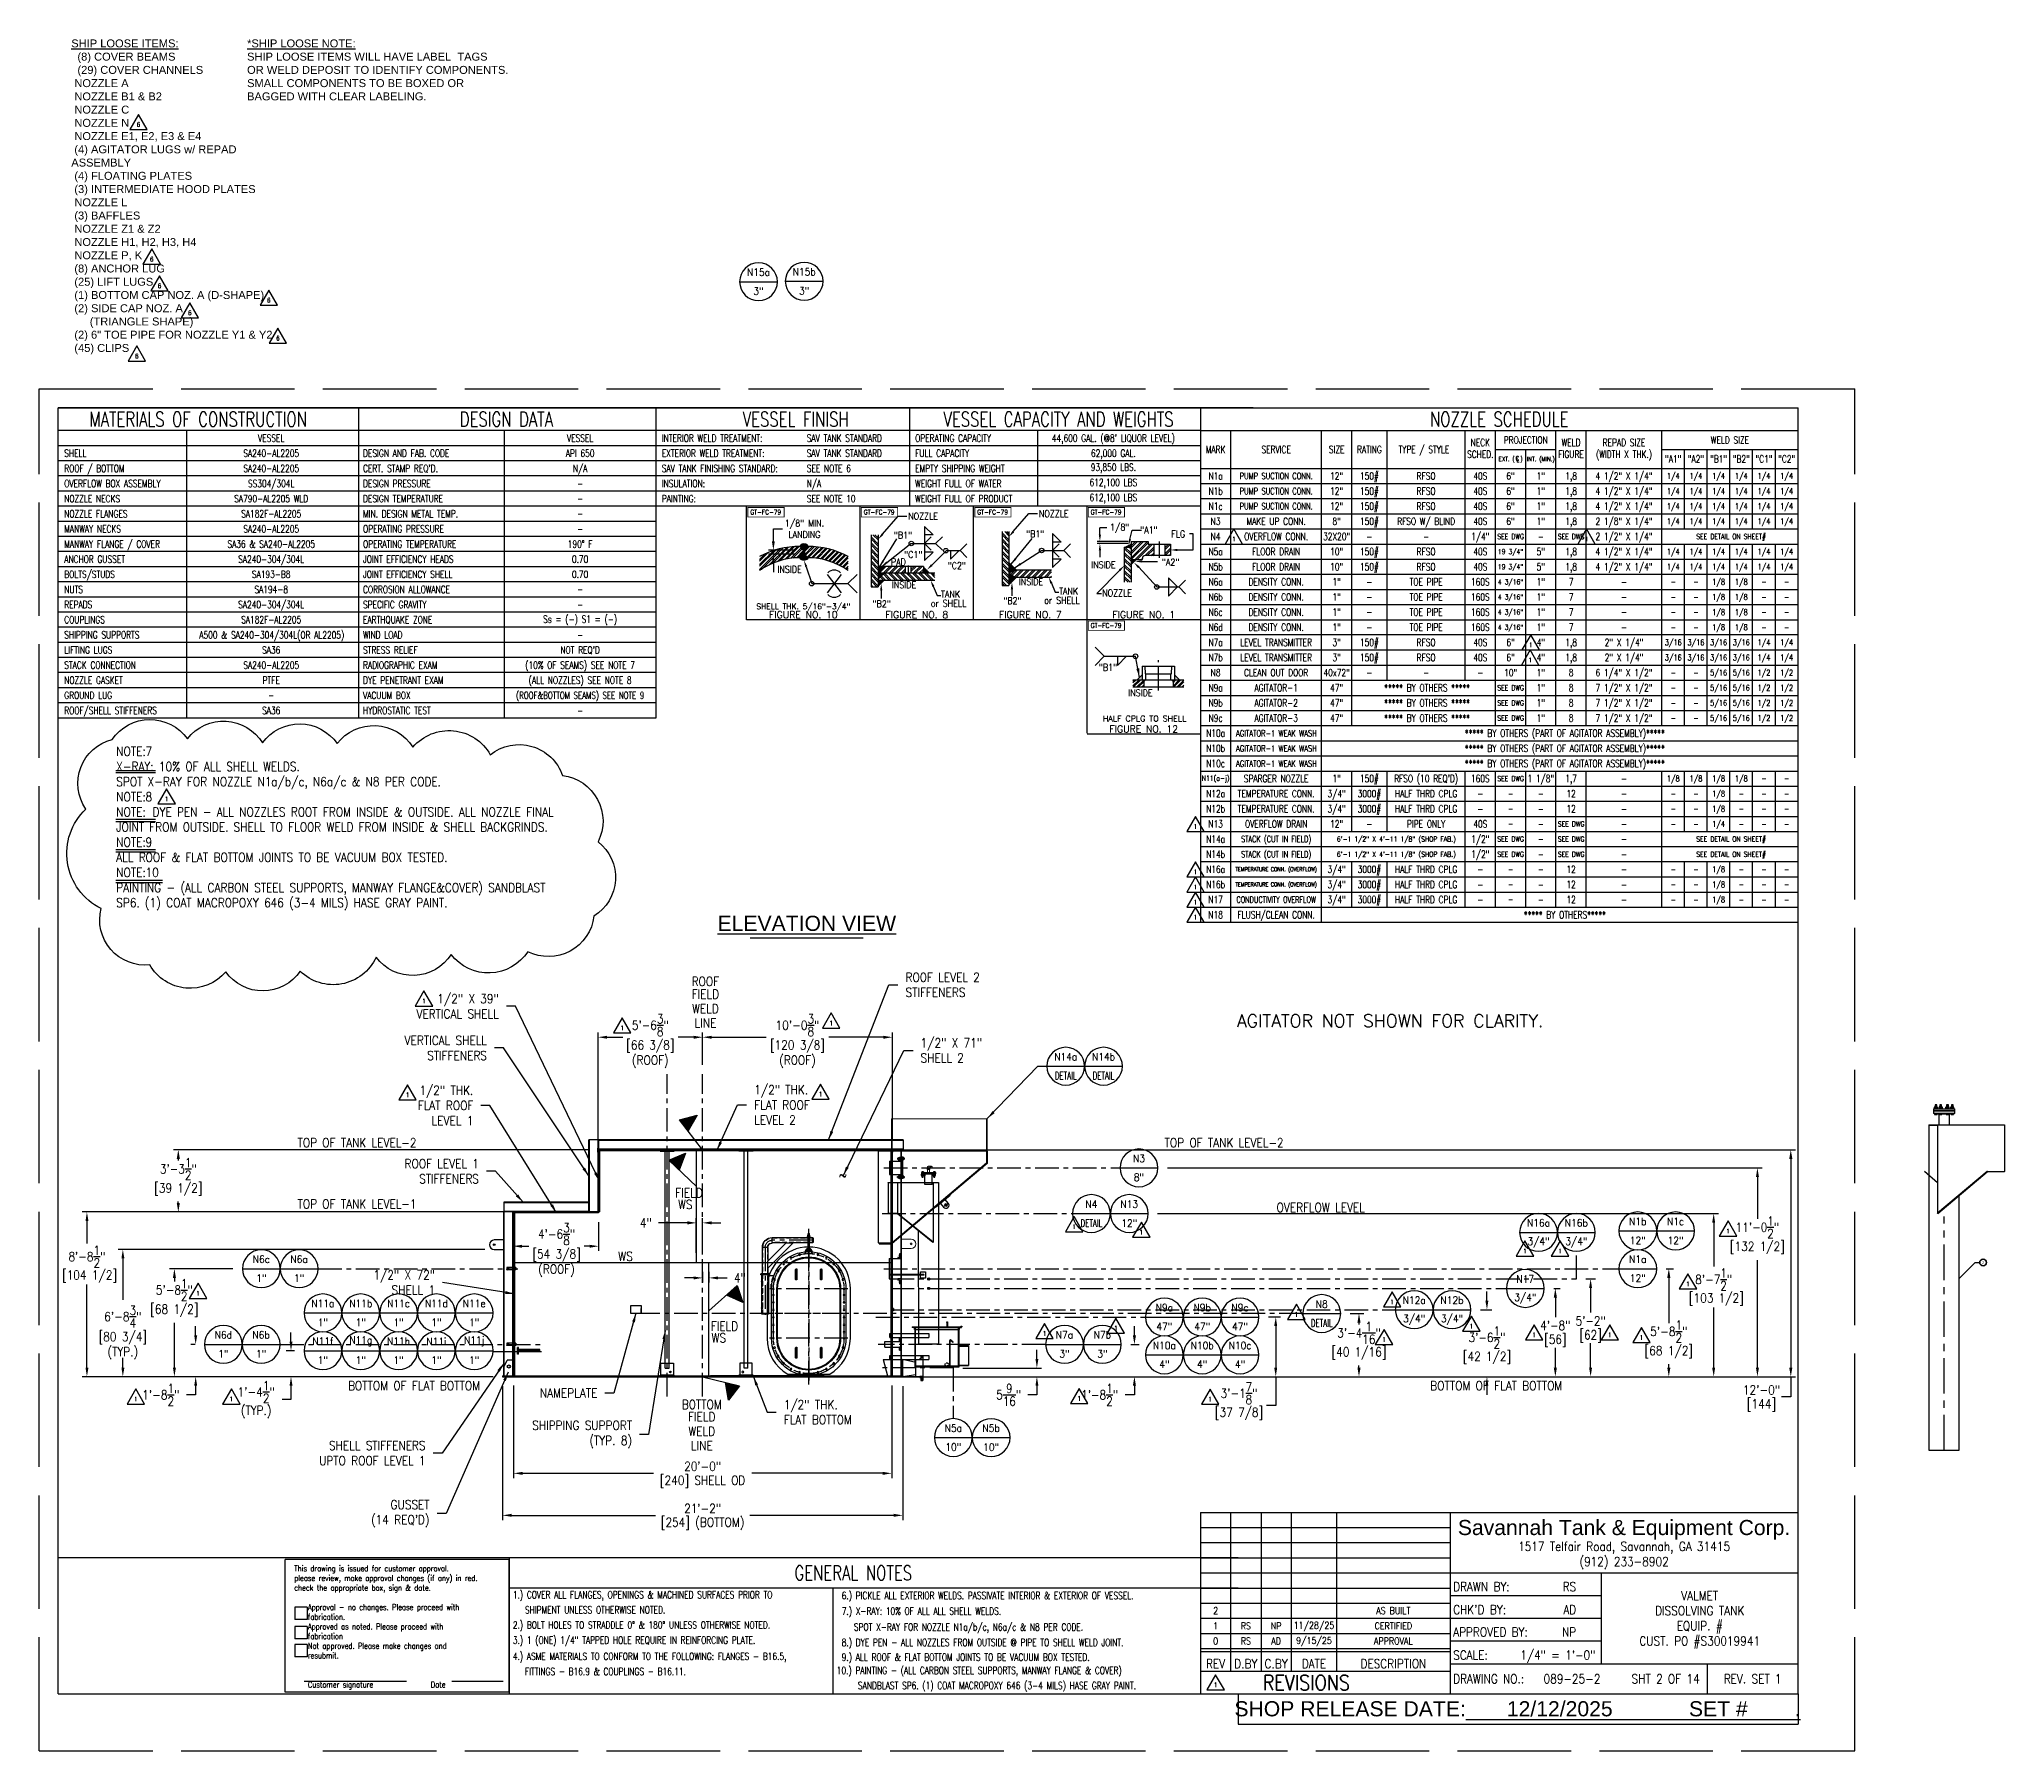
# Model space of a CAD drawing. Extents: x -1889 to 6398, y -470 to 1122.
# Drawn here: x -36 to 1211, y 36 to 1122 of the extents above; entities that cross this region are included whole.
import ezdxf
from ezdxf.enums import TextEntityAlignment as Align

# ---------------------------------------------------------------- set-up
doc = ezdxf.new("R2010")
doc.units = 0
doc.header["$LTSCALE"] = 12
doc.header["$MEASUREMENT"] = 0
doc.header["$PDMODE"] = 33
doc.header["$PDSIZE"] = -0.5
for name, pattern in [('AM_ISO02W050', [7.5, 6, -1.5]), ('CENTER', [2, 1.25, -0.25, 0.25, -0.25]), ('HIDDEN', [0.375, 0.25, -0.125]), ('HIDDEN2', [0.1875, 0.125, -0.0625])]:
    doc.linetypes.add(name, pattern=pattern)
doc.layers.get('0').update_dxf_attribs({"linetype": 'CONTINUOUS'})
doc.layers.get('Defpoints').update_dxf_attribs({"linetype": 'CONTINUOUS'})
for name, color, linetype in [('1 PIPE', 7, 'CONTINUOUS'), ('1-150-RFSO', 14, 'CONTINUOUS'), ('1.25x1.25x.25', 34, 'CONTINUOUS'), ('10 PIPE', 7, 'CONTINUOUS'), ('10-150-RFSO', 14, 'CONTINUOUS'), ('12 PIPE', 7, 'CONTINUOUS'), ('12-150-RFSO', 14, 'CONTINUOUS'), ('2 PIPE', 7, 'CONTINUOUS'), ('3 PIPE', 7, 'CONTINUOUS'), ('3-150-RFSO', 14, 'CONTINUOUS'), ('3-4-10NC-HHBOLT', 32, 'CONTINUOUS'), ('3-4-10NC-HHNUT', 32, 'CONTINUOUS'), ('3-4-THRDCPLG', 14, 'CONTINUOUS'), ('4 PIPE', 7, 'CONTINUOUS'), ('4-150-BLIND', 14, 'CONTINUOUS'), ('4-150-RFSO', 14, 'CONTINUOUS'), ('5-8-11NC-HHBOLT', 32, 'CONTINUOUS'), ('5-8-11NC-HHNUT', 32, 'CONTINUOUS'), ('6X20', 3, 'CONTINUOUS'), ('8 PIPE', 7, 'CONTINUOUS'), ('8-150-BLIND', 14, 'CONTINUOUS'), ('8-150-RFSO', 14, 'CONTINUOUS'), ('CENTER', 6, 'CENTER'), ('COVER', 3, 'CONTINUOUS'), ('DIM', 1, 'CONTINUOUS'), ('EXTERNALS', 3, 'CONTINUOUS'), ('HANDLE', 2, 'CONTINUOUS'), ('HATCH', 11, 'CONTINUOUS'), ('INTERNALS', 1, 'CONTINUOUS'), ('NAMEPLATE', 1, 'CONTINUOUS'), ('NECK', 242, 'CONTINUOUS'), ('REPAD', 7, 'CONTINUOUS'), ('SHELL', 40, 'CONTINUOUS'), ('SHOP TAG', 11, 'CONTINUOUS'), ('stack conn.', 191, 'CONTINUOUS'), ('TEXT', 4, 'CONTINUOUS')]:
    doc.layers.add(name, color=color, linetype=linetype)
for name, color, linetype, lineweight in [('AM_0', 7, 'CONTINUOUS', 30), ('AM_3', 6, 'HIDDEN', 25), ('AM_5', 92, 'CONTINUOUS', 25), ('AM_6', 140, 'CONTINUOUS', 35), ('AM_7', 142, 'CENTER', 25), ('Equipment-AM_0', 7, 'CONTINUOUS', 50)]:
    doc.layers.add(name, color=color, linetype=linetype, lineweight=lineweight)
doc.styles.add('ROMANC', font='romanc', dxfattribs={"height": 0.15})
doc.styles.add('ROMANS', font='ROMANS.shx', dxfattribs={"width": 0.85, "height": 5.76})
doc.styles.add('SLDTEXTSTYLE1', font='ISOCP', dxfattribs={"width": 0.96})
doc.styles.get("Standard").update_dxf_attribs({"font": 'sanss___.ttf'})
doc.dimstyles.new('SLDDIMSTYLE11', dxfattribs={"dimtxt": 0.18, "dimasz": 1.56, "dimexe": 0, "dimexo": 0.0625, "dimgap": 0, "dimtad": 0, "dimtih": 1, "dimtoh": 1, "dimdec": 0, "dimrnd": 1e-09, "dimzin": 0, "dimdsep": 46, "dimlunit": 5, "dimtxsty": 'Standard', "dimsah": 1, "dimcen": 0.09, "dimadec": 0, "dimazin": 0, "dimtfac": 1.56, "dimtdec": 0, "dimtofl": 0, "dimtmove": 0, "dimatfit": 3, "dimfxl": 1, "dimfrac": 2, "dimtolj": 1, "dimtzin": 0, "dimarcsym": 0})
doc.dimstyles.get("Standard").update_dxf_attribs({"dimtxt": 0.18, "dimasz": 0.18, "dimexe": 0.18, "dimexo": 0.0625, "dimgap": 0.09, "dimtad": 0, "dimtih": 1, "dimtoh": 1, "dimdec": 4, "dimzin": 0, "dimdsep": 46, "dimtxsty": 'Standard', "dimcen": 0.09, "dimadec": 0, "dimazin": 0, "dimtfac": 1, "dimtdec": 4, "dimtofl": 0, "dimtmove": 0, "dimatfit": 3, "dimfxl": 1, "dimtolj": 1, "dimtzin": 0, "dimarcsym": 0})

msp = doc.modelspace()

# ---------------------------------------------------------------- texts
at = {"layer": 'COVER', "insert": (668.69708, 470.29405), "char_height": 5.76, "attachment_point": 4, "style": 'ROMANS'}
msp.add_mtext('\\A1;', dxfattribs=at)
at = {"layer": 'DIM', "style": 'ROMANS', "width": 0.85}
for s, p in [('ROOF', (386.68386, 524.08632)), ('FIELD', (386.68386, 516.00158)), ('WELD', (386.68386, 506.77856)), ('LINE', (386.68386, 497.75178)), ('BOTTOM', (384.35722, 255.6415)), ('FIELD', (384.35722, 247.85549)), ('WELD', (384.35722, 238.63247)), ('LINE', (384.35722, 229.60569))]:
    msp.add_text(s, height=5.76, dxfattribs=at).set_placement(p, align=Align.MIDDLE_CENTER)
at = {"layer": 'DIM', "char_height": 5.76, "style": 'ROMANS'}
for s, insert, attachment_point in [('ROOF LEVEL 2 \\PSTIFFENERS', (513.62534, 521.94002), 4), ('\\A1;1/2" X 39"\\PVERTICAL SHELL', (255.57362, 508.29478), 6), ('VERTICAL SHELL\\PSTIFFENERS', (248.05336, 481.85457), 6), ('\\A1;1/2" X 71" \\PSHELL 2', (523.21677, 480.3252), 4), ('1/2" THK.\\PFLAT ROOF\\PLEVEL 1', (239.39816, 445.39697), 6), ('1/2" THK.\\PFLAT ROOF\\PLEVEL 2', (417.6361, 445.73525), 4), ('ROOF LEVEL 1 \\PSTIFFENERS', (242.97551, 403.64045), 6), ('\\A1;1/2" X 72"\\PSHELL 1', (215.07473, 333.1097), 6), ('NAMEPLATE', (318.09981, 262.90551), 6), ('1/2" THK. \\PFLAT BOTTOM', (436.40411, 250.77654), 4), ('SHIPPING SUPPORT\\P(TYP. 8)', (340.10044, 236.66548), 6), ('SHELL STIFFENERS\\PUPTO ROOF LEVEL 1', (209.09967, 224.81077), 6), ("GUSSET\\P(14 REQ'D)", (211.64066, 186.39024), 6)]:
    msp.add_mtext(s, dxfattribs=dict(at, insert=insert, attachment_point=attachment_point))
at = {"layer": 'SHOP TAG'}
msp.add_text('SHOP RELEASE DATE:%%U       12/12/2025             SET #        .', height=9.6, dxfattribs=at).set_placement((901.97319, 62.60899), align=Align.MIDDLE_CENTER)
at = {"layer": 'TEXT', "style": 'ROMANS'}
for s, height, width, p in [('6', 2.88, 0.85, (26.88448, 1067.78598)), ('6', 2.88, 0.85, (35.30617, 982.41525)), ('6', 2.88, 0.85, (40.26824, 965.45287)), ('6', 2.88, 0.85, (59.5048, 948.29473)), ('6', 2.88, 0.85, (109.60713, 956.3109)), ('6', 2.88, 0.85, (115.39488, 932.25146)), ('6', 2.88, 0.85, (25.89075, 920.87931)), ('MATERIALS OF CONSTRUCTION', 9.216, 0.75, (64.8, 880.8)), ('DESIGN DATA', 9.216, 0.75, (260.37386, 880.8)), ('VESSEL FINISH', 9.216, 0.75, (443.96514, 880.8)), ('VESSEL CAPACITY AND WEIGHTS', 9.216, 0.75, (610.74297, 880.8)), ('NOZZLE SCHEDULE', 9.216, 0.75, (890.41743, 880.8)), ('SA240-AL2205', 4.608, 0.75, (111.14684, 859.2)), ('VESSEL', 4.608, 0.75, (111.14684, 868.8)), ('API 650', 4.608, 0.75, (307.17386, 859.2)), ('VESSEL', 4.608, 0.75, (307.17386, 868.8)), ("44,600 GAL. (@8' LIQUOR LEVEL)", 4.608, 0.75, (645.55168, 868.8)), ('62,000 GAL.', 4.608, 0.75, (645.55168, 859.2)), ('MARK', 4.608, 0.75, (710.43486, 861.6)), ('SERVICE', 4.608, 0.75, (748.83486, 861.6)), ('SIZE', 4.608, 0.75, (787.23486, 861.6)), ('RATING', 4.608, 0.75, (808.02801, 861.6)), ('TYPE / STYLE', 4.608, 0.75, (842.59808, 861.6)), ('SCHED.', 4.608, 0.75, (878.4, 858.55543)), ('NECK', 4.608, 0.75, (878.4, 866.016)), ('PROJECTION', 4.608, 0.75, (907.2, 867.6)), ('FIGURE', 4.608, 0.75, (936, 858.55543)), ('WELD', 4.608, 0.75, (936, 866.016)), ('(WIDTH X THK.)', 4.608, 0.75, (969.6, 858.55543)), ('REPAD SIZE', 4.608, 0.75, (969.6, 866.016)), ('WELD SIZE', 4.608, 0.75, (1036.8, 867.6)), ('SA240-AL2205', 4.608, 0.75, (111.14684, 849.6)), ('N/A', 4.608, 0.75, (307.17386, 849.6)), ('EXT. (  )', 2.88, 0.75, (897.6, 855.6)), ('C', 2.88, 0.75, (901.91003, 855.93596)), ('L', 2.88, 0.75, (902.31174, 854.97434)), ('INT. (MIN.)', 2.88, 0.75, (916.80251, 855.53415)), ('"A1"', 4.608, 0.75, (1000.8, 855.6)), ('"A2"', 4.608, 0.75, (1015.2, 855.6)), ('"B1"', 4.608, 0.75, (1029.6, 855.6)), ('"B2"', 4.608, 0.75, (1044, 855.6)), ('"C1"', 4.608, 0.75, (1058.4, 855.6)), ('"C2"', 4.608, 0.75, (1072.8, 855.6)), ('SS304/304L', 4.608, 0.75, (111.14684, 840)), ('PUMP SUCTION CONN.', 4.1472, 0.75, (748.83486, 835.2)), ('PUMP SUCTION CONN.', 4.1472, 0.75, (748.85639, 844.78504)), ('12"', 4.608, 0.75, (787.23486, 844.8)), ('12"', 4.608, 0.75, (787.23486, 835.2)), ('150#', 4.608, 0.75, (808.02801, 844.8)), ('150#', 4.608, 0.75, (808.02801, 835.2)), ('RFSO', 4.608, 0.75, (844.01058, 844.8)), ('RFSO', 4.608, 0.75, (844.01058, 835.2)), ('40S', 4.608, 0.75, (878.4, 844.8)), ('40S', 4.608, 0.75, (878.4, 835.2)), ('6"', 4.608, 0.75, (897.6, 844.8)), ('6"', 4.608, 0.75, (897.6, 835.2)), ('1"', 4.608, 0.75, (916.8, 844.8)), ('1"', 4.608, 0.75, (916.8, 835.2)), ('1,8', 4.608, 0.75, (936, 844.8)), ('1,8', 4.608, 0.75, (936, 835.2)), ('4 1/2" X 1/4"', 4.608, 0.75, (969.6, 844.8)), ('4 1/2" X 1/4"', 4.608, 0.75, (969.6, 835.2)), ('1/4', 3.6864, 0.75, (1000.8, 844.8)), ('1/4', 3.6864, 0.75, (1000.8, 835.2)), ('1/4', 3.6864, 0.75, (1015.2, 844.8)), ('1/4', 3.6864, 0.75, (1015.2, 835.2)), ('1/4', 3.6864, 0.75, (1029.6, 844.8)), ('1/4', 3.6864, 0.75, (1029.6, 835.2)), ('1/4', 3.6864, 0.75, (1044, 844.8)), ('1/4', 3.6864, 0.75, (1044, 835.2)), ('1/4', 3.6864, 0.75, (1058.4, 844.8)), ('1/4', 3.6864, 0.75, (1058.4, 835.2)), ('1/4', 3.6864, 0.75, (1072.8, 844.8)), ('1/4', 3.6864, 0.75, (1072.8, 835.2)), ('SA790-AL2205 WLD', 4.608, 0.75, (111.14684, 830.4)), ('PUMP SUCTION CONN.', 4.1472, 0.75, (748.83486, 825.6)), ('12"', 4.608, 0.75, (787.23486, 825.6)), ('150#', 4.608, 0.75, (808.02801, 825.6)), ('RFSO', 4.608, 0.75, (844.01058, 825.6)), ('40S', 4.608, 0.75, (878.4, 825.6)), ('6"', 4.608, 0.75, (897.6, 825.6)), ('1"', 4.608, 0.75, (916.8, 825.6)), ('1,8', 4.608, 0.75, (936, 825.6)), ('4 1/2" X 1/4"', 4.608, 0.75, (969.6, 825.6)), ('1/4', 3.6864, 0.75, (1000.8, 825.6)), ('1/4', 3.6864, 0.75, (1015.2, 825.6)), ('1/4', 3.6864, 0.75, (1029.6, 825.6)), ('1/4', 3.6864, 0.75, (1044, 825.6)), ('1/4', 3.6864, 0.75, (1058.4, 825.6)), ('1/4', 3.6864, 0.75, (1072.8, 825.6)), ('SA182F-AL2205', 4.608, 0.75, (111.14684, 820.8)), ('SA240-AL2205', 4.608, 0.75, (111.14684, 811.2)), ('-', 4.608, 0.75, (307.17386, 820.8)), ('MAKE UP CONN.', 4.608, 0.75, (748.83486, 816)), ('8"', 4.608, 0.75, (787.23486, 816)), ('150#', 4.608, 0.75, (808.02801, 816)), ('RFSO W/ BLIND', 4.608, 0.75, (844.01058, 816)), ('40S', 4.608, 0.75, (878.4, 816)), ('6"', 4.608, 0.75, (897.6, 816)), ('1"', 4.608, 0.75, (916.8, 816)), ('1,8', 4.608, 0.75, (936, 816)), ('2 1/8" X 1/4"', 4.608, 0.75, (969.6, 816)), ('1/4', 3.6864, 0.75, (1000.8, 816)), ('1/4', 3.6864, 0.75, (1015.2, 816)), ('1/4', 3.6864, 0.75, (1029.6, 816)), ('1/4', 3.6864, 0.75, (1044, 816)), ('1/4', 3.6864, 0.75, (1058.4, 816)), ('1/4', 3.6864, 0.75, (1072.8, 816)), ('SA36 & SA240-AL2205', 4.608, 0.75, (111.14684, 801.6)), ('1', 2.88, 0.85, (722.02695, 804.8)), ('OVERFLOW CONN.', 4.608, 0.75, (748.83486, 806.4)), ('FLOOR DRAIN', 4.608, 0.75, (748.83486, 796.8)), ('32X20"', 4.608, 0.75, (787.23486, 806.4)), ('10"', 4.608, 0.75, (787.23486, 796.8)), ('150#', 4.608, 0.75, (808.02801, 796.8)), ('-', 4.608, 0.75, (808.02801, 806.4)), ('RFSO', 4.608, 0.75, (844.01058, 796.8)), ('-', 4.608, 0.75, (844.01058, 806.4)), ('1/4"', 4.608, 0.75, (878.4, 806.4)), ('40S', 4.608, 0.75, (878.4, 796.8)), ('SEE DWG', 3.2256, 0.75, (897.63867, 806.39655)), ('19 3/4"', 3.2256, 0.75, (897.6, 796.8)), ('5"', 4.608, 0.75, (916.8, 796.8)), ('-', 4.608, 0.75, (916.8, 806.4)), ('SEE DWG', 3.2256, 0.75, (936, 806.4)), ('1,8', 4.608, 0.75, (936, 796.8)), ('1', 2.88, 0.85, (945.77845, 804.8)), ('2 1/2" X 1/4"', 4.608, 0.75, (969.6, 806.4)), ('4 1/2" X 1/4"', 4.608, 0.75, (969.6, 796.8)), ('1/4', 3.6864, 0.75, (1000.8, 796.8)), ('1/4', 3.6864, 0.75, (1015.2, 796.8)), ('SEE DETAIL ON SHEET# ', 3.2256, 0.75, (1038.48986, 806.4)), ('1/4', 3.6864, 0.75, (1029.6, 796.8)), ('1/4', 3.6864, 0.75, (1044, 796.8)), ('1/4', 3.6864, 0.75, (1058.4, 796.8)), ('1/4', 3.6864, 0.75, (1072.8, 796.8)), ('SA240-304/304L', 4.608, 0.75, (111.14684, 792)), ('FLOOR DRAIN', 4.608, 0.75, (748.83486, 787.2)), ('10"', 4.608, 0.75, (787.23486, 787.2)), ('150#', 4.608, 0.75, (808.02801, 787.2)), ('RFSO', 4.608, 0.75, (844.01058, 787.2)), ('40S', 4.608, 0.75, (878.4, 787.2)), ('19 3/4"', 3.2256, 0.75, (897.6, 787.2)), ('5"', 4.608, 0.75, (916.8, 787.2)), ('1,8', 4.608, 0.75, (936, 787.2)), ('4 1/2" X 1/4"', 4.608, 0.75, (969.6, 787.2)), ('1/4', 3.6864, 0.75, (1000.8, 787.2)), ('1/4', 3.6864, 0.75, (1015.2, 787.2)), ('1/4', 3.6864, 0.75, (1029.6, 787.2)), ('1/4', 3.6864, 0.75, (1044, 787.2)), ('1/4', 3.6864, 0.75, (1058.4, 787.2)), ('1/4', 3.6864, 0.75, (1072.8, 787.2)), ('SA193-B8', 4.608, 0.75, (111.14684, 782.4)), ('SA194-8', 4.608, 0.75, (111.14684, 772.8)), ('DENSITY CONN.', 4.608, 0.75, (748.83486, 777.6)), ('1"', 4.608, 0.75, (787.23486, 777.6)), ('-', 4.608, 0.75, (808.02801, 777.6)), ('TOE PIPE', 4.608, 0.75, (844.01058, 777.6)), ('160S', 4.608, 0.75, (878.4, 777.6)), ('4 3/16"', 3.2256, 0.75, (897.6, 777.6)), ('1"', 4.608, 0.75, (916.8, 777.6)), ('7', 4.608, 0.75, (936, 777.6)), ('-', 4.608, 0.75, (969.6, 777.6)), ('-', 3.6864, 0.75, (1000.8, 777.6)), ('-', 3.6864, 0.75, (1015.2, 777.6)), ('1/8', 3.6864, 0.75, (1029.6, 777.6)), ('1/8', 3.6864, 0.75, (1044, 777.6)), ('-', 3.6864, 0.75, (1058.4, 777.6)), ('-', 3.6864, 0.75, (1072.8, 777.6)), ('SA240-304/304L', 4.608, 0.75, (111.14684, 763.2)), ('-', 4.608, 0.75, (307.17386, 772.8)), ('-', 4.608, 0.75, (307.17386, 763.2)), ('DENSITY CONN.', 4.608, 0.75, (748.83486, 768)), ('1"', 4.608, 0.75, (787.23486, 768)), ('-', 4.608, 0.75, (808.02801, 768)), ('TOE PIPE', 4.608, 0.75, (844.01058, 768)), ('160S', 4.608, 0.75, (878.4, 768)), ('4 3/16"', 3.2256, 0.75, (897.6, 768)), ('1"', 4.608, 0.75, (916.8, 768)), ('7', 4.608, 0.75, (936, 768)), ('-', 4.608, 0.75, (969.6, 768)), ('-', 3.6864, 0.75, (1000.8, 768)), ('-', 3.6864, 0.75, (1015.2, 768)), ('1/8', 3.6864, 0.75, (1029.6, 768)), ('1/8', 3.6864, 0.75, (1029.6, 758.4)), ('1/8', 3.6864, 0.75, (1044, 768)), ('1/8', 3.6864, 0.75, (1044, 758.4)), ('-', 3.6864, 0.75, (1058.4, 768)), ('-', 3.6864, 0.75, (1072.8, 768)), ('SA182F-AL2205', 4.608, 0.75, (111.14684, 753.6)), ('DENSITY CONN.', 4.608, 0.75, (748.83486, 758.4)), ('DENSITY CONN.', 4.608, 0.75, (748.83486, 748.8)), ('1"', 4.608, 0.75, (787.23486, 758.4)), ('1"', 4.608, 0.75, (787.23486, 748.8)), ('-', 4.608, 0.75, (808.02801, 758.4)), ('-', 4.608, 0.75, (808.02801, 748.8)), ('TOE PIPE', 4.608, 0.75, (844.01058, 758.4)), ('TOE PIPE', 4.608, 0.75, (844.01058, 748.8)), ('160S', 4.608, 0.75, (878.4, 758.4)), ('160S', 4.608, 0.75, (878.4, 748.8)), ('4 3/16"', 3.2256, 0.75, (897.6, 758.4)), ('4 3/16"', 3.2256, 0.75, (897.6, 748.8)), ('1"', 4.608, 0.75, (916.8, 758.4)), ('1"', 4.608, 0.75, (916.8, 748.8)), ('7', 4.608, 0.75, (936, 758.4)), ('7', 4.608, 0.75, (936, 748.8)), ('-', 4.608, 0.75, (969.6, 758.4)), ('-', 4.608, 0.75, (969.6, 748.8)), ('-', 3.6864, 0.75, (1000.8, 758.4)), ('-', 3.6864, 0.75, (1000.8, 748.8)), ('-', 3.6864, 0.75, (1015.2, 758.4)), ('-', 3.6864, 0.75, (1015.2, 748.8)), ('1/8', 3.6864, 0.75, (1029.6, 748.8)), ('1/8', 3.6864, 0.75, (1044, 748.8)), ('-', 3.6864, 0.75, (1058.4, 758.4)), ('-', 3.6864, 0.75, (1058.4, 748.8)), ('-', 3.6864, 0.75, (1072.8, 758.4)), ('-', 3.6864, 0.75, (1072.8, 748.8)), ('A500 & SA240-304/304L(OR AL2205)', 4.608, 0.75, (111.53355, 743.92376)), ('SA36', 4.608, 0.75, (111.14684, 734.4)), ("NOT REQ'D", 4.608, 0.75, (307.17386, 734.4)), ('LEVEL TRANSMITTER', 4.608, 0.75, (748.83486, 739.2)), ('3"', 4.608, 0.75, (787.23486, 739.2)), ('150#', 4.608, 0.75, (808.02801, 739.2)), ('RFSO', 4.608, 0.75, (844.01058, 739.2)), ('40S', 4.608, 0.75, (878.4, 739.2)), ('6"', 4.608, 0.75, (897.63867, 739.19655)), ('1', 2.88, 0.85, (910.37133, 737.6)), ('4"', 4.608, 0.75, (916.8, 739.2)), ('1,8', 4.608, 0.75, (936, 739.2)), ('2" X 1/4"', 4.608, 0.75, (969.6, 739.2)), ('3/16', 3.6864, 0.75, (1000.8, 739.2)), ('3/16', 3.6864, 0.75, (1015.2, 739.2)), ('3/16', 3.6864, 0.75, (1029.6, 739.2)), ('3/16', 3.6864, 0.75, (1044, 739.2)), ('1/4', 3.6864, 0.75, (1058.4, 739.2)), ('1/4', 3.6864, 0.75, (1072.8, 739.2)), ('SA240-AL2205', 4.608, 0.75, (111.14684, 724.8)), ('(10%%% OF SEAMS) SEE NOTE 7', 4.608, 0.75, (307.17386, 724.8)), ('LEVEL TRANSMITTER', 4.608, 0.75, (748.83486, 729.6)), ('3"', 4.608, 0.75, (787.23486, 729.6)), ('150#', 4.608, 0.75, (808.02801, 729.6)), ('RFSO', 4.608, 0.75, (844.01058, 729.6)), ('40S', 4.608, 0.75, (878.4, 729.6)), ('6"', 4.608, 0.75, (897.63867, 729.59655)), ('1', 2.88, 0.85, (910.0564, 728)), ('4"', 4.608, 0.75, (916.8, 729.6)), ('1,8', 4.608, 0.75, (936, 729.6)), ('2" X 1/4"', 4.608, 0.75, (969.6, 729.6)), ('3/16', 3.6864, 0.75, (1000.8, 729.6)), ('3/16', 3.6864, 0.75, (1015.2, 729.6)), ('3/16', 3.6864, 0.75, (1029.6, 729.6)), ('3/16', 3.6864, 0.75, (1044, 729.6)), ('1/4', 3.6864, 0.75, (1058.4, 729.6)), ('1/4', 3.6864, 0.75, (1072.8, 729.6)), ('PTFE', 4.608, 0.75, (111.14684, 715.2)), ('(ALL NOZZLES) SEE NOTE 8', 4.608, 0.75, (307.17386, 715.2)), ('CLEAN OUT DOOR', 4.608, 0.75, (748.83486, 720)), ('AGITATOR-1', 4.608, 0.75, (748.83486, 710.4)), ('40x72"', 4.608, 0.75, (787.23486, 720)), ('47"', 4.608, 0.75, (787.23486, 710.4)), ('-', 4.608, 0.75, (808.02801, 720)), ('***** BY OTHERS *****', 4.608, 0.75, (844.63531, 710.4)), ('-', 4.608, 0.75, (844.01058, 720)), ('-', 4.608, 0.75, (878.4, 720)), ('SEE DWG', 3.2256, 0.75, (897.63867, 710.39655)), ('10"', 4.608, 0.75, (897.63867, 719.99655)), ('1"', 4.608, 0.75, (916.8, 720)), ('1"', 4.608, 0.75, (916.8, 710.4)), ('8', 4.608, 0.75, (936, 720)), ('8', 4.608, 0.75, (936, 710.4)), ('7 1/2" X 1/2"', 4.608, 0.75, (969.6, 710.4)), ('6 1/4" X 1/2"', 4.608, 0.75, (969.6, 720)), ('-', 3.6864, 0.75, (1000.8, 720)), ('-', 3.6864, 0.75, (1015.2, 720)), ('5/16', 3.6864, 0.75, (1029.6, 720)), ('5/16', 3.6864, 0.75, (1029.6, 710.4)), ('5/16', 3.6864, 0.75, (1044, 720)), ('5/16', 3.6864, 0.75, (1044, 710.4)), ('1/2', 3.6864, 0.75, (1058.4, 720)), ('1/2', 3.6864, 0.75, (1058.4, 710.4)), ('1/2', 3.6864, 0.75, (1072.8, 720)), ('1/2', 3.6864, 0.75, (1072.8, 710.4)), ('-', 4.608, 0.75, (111.14684, 705.6)), ('(ROOF&BOTTOM SEAMS) SEE NOTE 9', 4.3617834, 0.75, (307.18465, 705.60672)), ('AGITATOR-2', 4.608, 0.75, (748.83486, 700.8)), ('47"', 4.608, 0.75, (787.23486, 700.8)), ('***** BY OTHERS *****', 4.608, 0.75, (844.63531, 700.8)), ('SEE DWG', 3.2256, 0.75, (897.63867, 700.79655)), ('1"', 4.608, 0.75, (916.8, 700.8)), ('8', 4.608, 0.75, (936, 700.8)), ('7 1/2" X 1/2"', 4.608, 0.75, (969.6, 700.8)), ('-', 3.6864, 0.75, (1000.8, 710.4)), ('-', 3.6864, 0.75, (1000.8, 700.8)), ('-', 3.6864, 0.75, (1015.2, 710.4)), ('-', 3.6864, 0.75, (1015.2, 700.8)), ('5/16', 3.6864, 0.75, (1029.6, 700.8)), ('5/16', 3.6864, 0.75, (1044, 700.8)), ('1/2', 3.6864, 0.75, (1058.4, 700.8)), ('1/2', 3.6864, 0.75, (1072.8, 700.8)), ('SA36', 4.608, 0.75, (111.14684, 696)), ('AGITATOR-3', 4.608, 0.75, (748.83486, 691.2)), ('47"', 4.608, 0.75, (787.23486, 691.2)), ('***** BY OTHERS *****', 4.608, 0.75, (844.63531, 691.2)), ('SEE DWG', 3.2256, 0.75, (897.63867, 691.19655)), ('1"', 4.608, 0.75, (916.8, 691.2)), ('8', 4.608, 0.75, (936, 691.2)), ('7 1/2" X 1/2"', 4.608, 0.75, (969.6, 691.2)), ('-', 3.6864, 0.75, (1000.8, 691.2)), ('-', 3.6864, 0.75, (1015.2, 691.2)), ('5/16', 3.6864, 0.75, (1029.6, 691.2)), ('5/16', 3.6864, 0.75, (1044, 691.2)), ('1/2', 3.6864, 0.75, (1058.4, 691.2)), ('1/2', 3.6864, 0.75, (1072.8, 691.2)), ('AGITATOR-1 WEAK WASH', 3.9322702, 0.75, (749.03434, 681.50073)), ('AGITATOR-1 WEAK WASH', 3.9322702, 0.75, (749.03434, 671.90073)), ('***** BY OTHERS (PART OF AGITATOR ASSEMBLY)*****', 4.608, 0.75, (932.03812, 681.6)), ('***** BY OTHERS (PART OF AGITATOR ASSEMBLY)*****', 4.608, 0.75, (932.03812, 672)), ('AGITATOR-1 WEAK WASH', 3.9322702, 0.75, (749.03434, 662.30073)), ('***** BY OTHERS (PART OF AGITATOR ASSEMBLY)*****', 4.608, 0.75, (932.03812, 662.4)), ('SPARGER NOZZLE', 4.608, 0.75, (748.83486, 652.8)), ('1"', 4.608, 0.75, (787.23486, 652.8)), ('150#', 4.608, 0.75, (808.02801, 652.8)), ("RFSO (10 REQ'D)", 4.608, 0.75, (844.01058, 652.8)), ('160S', 4.608, 0.75, (878.4, 652.8)), ('SEE DWG', 3.2256, 0.75, (897.63867, 652.79655)), ('1 1/8"', 4.608, 0.75, (916.8, 652.8)), ('1,7', 4.608, 0.75, (936, 652.8)), ('-', 4.608, 0.75, (969.6, 652.8)), ('1/8', 3.6864, 0.75, (1000.8, 652.8)), ('1/8', 3.6864, 0.75, (1015.2, 652.8)), ('1/8', 3.6864, 0.75, (1029.6, 652.8)), ('1/8', 3.6864, 0.75, (1044, 652.8)), ('-', 3.6864, 0.75, (1058.4, 652.8)), ('-', 3.6864, 0.75, (1072.8, 652.8)), ('1', 2.88, 0.85, (44.79142, 639.8785)), ('TEMPERATURE CONN.', 4.608, 0.75, (748.83486, 643.2)), ('3/4"', 4.608, 0.75, (787.23486, 643.2)), ('3/4"', 4.608, 0.75, (787.23486, 633.6)), ('3000#', 4.608, 0.75, (808.02801, 643.2)), ('3000#', 4.608, 0.75, (808.02801, 633.6)), ('HALF THRD CPLG', 4.608, 0.75, (844.01058, 643.2)), ('-', 4.608, 0.75, (878.4, 643.2)), ('-', 3.2256, 0.75, (897.63867, 643.19655)), ('-', 4.608, 0.75, (916.8, 643.2)), ('12', 4.608, 0.75, (936, 643.2)), ('-', 4.608, 0.75, (969.6, 643.2)), ('-', 3.6864, 0.75, (1000.8, 643.2)), ('-', 3.6864, 0.75, (1015.2, 643.2)), ('1/8', 3.6864, 0.75, (1029.6, 643.2)), ('1/8', 3.6864, 0.75, (1029.6, 633.6)), ('-', 3.6864, 0.75, (1044, 643.2)), ('-', 3.6864, 0.75, (1058.4, 643.2)), ('-', 3.6864, 0.75, (1072.8, 643.2)), ('1', 2.88, 0.85, (697.60463, 622.4)), ('TEMPERATURE CONN.', 4.608, 0.75, (748.83486, 633.6)), ('OVERFLOW DRAIN', 4.608, 0.75, (748.83486, 624)), ('12"', 4.608, 0.75, (787.23486, 624)), ('-', 4.608, 0.75, (808.02801, 624)), ('HALF THRD CPLG', 4.608, 0.75, (844.01058, 633.6)), ('PIPE ONLY', 4.608, 0.75, (844.01058, 624)), ('40S', 4.608, 0.75, (878.4, 624)), ('-', 4.608, 0.75, (878.4, 633.6)), ('-', 3.2256, 0.75, (897.63867, 633.59655)), ('-', 3.2256, 0.75, (897.63867, 623.99655)), ('-', 4.608, 0.75, (916.8, 633.6)), ('-', 4.608, 0.75, (916.8, 624)), ('SEE DWG', 3.2256, 0.75, (936, 624)), ('12', 4.608, 0.75, (936, 633.6)), ('-', 4.608, 0.75, (969.6, 633.6)), ('-', 4.608, 0.75, (969.6, 624)), ('-', 3.6864, 0.75, (1000.8, 633.6)), ('-', 3.6864, 0.75, (1000.8, 633.6)), ('-', 3.6864, 0.75, (1000.8, 624)), ('-', 3.6864, 0.75, (1015.2, 633.6)), ('-', 3.6864, 0.75, (1015.2, 633.6)), ('-', 3.6864, 0.75, (1015.2, 624)), ('1/4', 3.6864, 0.75, (1029.6, 624)), ('-', 3.6864, 0.75, (1044, 633.6)), ('-', 3.6864, 0.75, (1044, 624)), ('-', 3.6864, 0.75, (1058.4, 633.6)), ('-', 3.6864, 0.75, (1058.4, 624)), ('-', 3.6864, 0.75, (1072.8, 633.6)), ('-', 3.6864, 0.75, (1072.8, 624)), ('STACK (CUT IN FIELD)', 4.0236187, 0.75, (748.87119, 614.39894)), ('6\'-1 1/2" X 4\'-11 1/8" (SHOP FAB.)', 3.2256, 0.75, (825.0959, 614.4)), ('1/2"', 4.608, 0.75, (878.4, 614.4)), ('SEE DWG', 3.2256, 0.75, (897.63867, 614.39655)), ('-', 4.608, 0.75, (916.8, 614.4)), ('SEE DWG', 3.2256, 0.75, (936, 614.4)), ('-', 4.608, 0.75, (969.6, 614.4)), ('SEE DETAIL ON SHEET# ', 3.2256, 0.75, (1038.48986, 614.4)), ('STACK (CUT IN FIELD)', 4.0236187, 0.75, (748.87119, 604.79894)), ('6\'-1 1/2" X 4\'-11 1/8" (SHOP FAB.)', 3.2256, 0.75, (825.0959, 604.8)), ('1/2"', 4.608, 0.75, (878.4, 604.8)), ('SEE DWG', 3.2256, 0.75, (897.63867, 604.79655)), ('-', 4.608, 0.75, (916.8, 604.8)), ('SEE DWG', 3.2256, 0.75, (936, 604.8)), ('-', 4.608, 0.75, (969.6, 604.8)), ('SEE DETAIL ON SHEET# ', 3.2256, 0.75, (1038.48986, 604.8)), ('1', 2.88, 0.85, (697.60463, 593.6)), ('TEMPERATURE CONN. (OVERFLOW)', 2.58048, 0.75, (748.84621, 595.24291)), ('TEMPERATURE CONN. (OVERFLOW)', 2.58048, 0.75, (748.84621, 585.64291)), ('3/4"', 4.608, 0.75, (787.23486, 595.2)), ('3/4"', 4.608, 0.75, (787.23486, 585.6)), ('3000#', 4.608, 0.75, (808.02801, 595.2)), ('3000#', 4.608, 0.75, (808.02801, 585.6)), ('HALF THRD CPLG', 4.608, 0.75, (844.01058, 595.2)), ('HALF THRD CPLG', 4.608, 0.75, (844.01058, 585.6)), ('-', 4.608, 0.75, (878.4, 595.2)), ('-', 3.2256, 0.75, (897.63867, 595.19655)), ('-', 4.608, 0.75, (916.8, 595.2)), ('12', 4.608, 0.75, (936, 595.2)), ('12', 4.608, 0.75, (936, 585.6)), ('-', 4.608, 0.75, (969.6, 595.2)), ('-', 3.6864, 0.75, (1000.8, 595.2)), ('-', 3.6864, 0.75, (1015.2, 595.2)), ('1/8', 3.6864, 0.75, (1029.6, 595.2)), ('1/8', 3.6864, 0.75, (1029.6, 585.6)), ('-', 3.6864, 0.75, (1044, 595.2)), ('-', 3.6864, 0.75, (1058.4, 595.2)), ('-', 3.6864, 0.75, (1072.8, 595.2)), ('1', 2.88, 0.85, (697.60463, 584)), ('1', 2.88, 0.85, (697.60463, 574.4)), ('CONDUCTIVITY OVERFLOW', 4.0236187, 0.75, (748.83486, 576)), ('3/4"', 4.608, 0.75, (787.23486, 576)), ('3000#', 4.608, 0.75, (808.02801, 576)), ('HALF THRD CPLG', 4.608, 0.75, (844.01058, 576)), ('-', 4.608, 0.75, (878.4, 585.6)), ('-', 4.608, 0.75, (878.4, 576)), ('-', 3.2256, 0.75, (897.63867, 585.59655)), ('-', 3.2256, 0.75, (897.63867, 575.99655)), ('-', 4.608, 0.75, (916.8, 585.6)), ('-', 4.608, 0.75, (916.8, 576)), ('12', 4.608, 0.75, (936, 576)), ('-', 4.608, 0.75, (969.6, 585.6)), ('-', 4.608, 0.75, (969.6, 576)), ('-', 3.6864, 0.75, (1000.8, 585.6)), ('-', 3.6864, 0.75, (1000.8, 585.6)), ('-', 3.6864, 0.75, (1000.8, 576)), ('-', 3.6864, 0.75, (1000.8, 576)), ('-', 3.6864, 0.75, (1015.2, 585.6)), ('-', 3.6864, 0.75, (1015.2, 585.6)), ('-', 3.6864, 0.75, (1015.2, 576)), ('-', 3.6864, 0.75, (1015.2, 576)), ('1/8', 3.6864, 0.75, (1029.6, 576)), ('-', 3.6864, 0.75, (1044, 585.6)), ('-', 3.6864, 0.75, (1044, 576)), ('-', 3.6864, 0.75, (1058.4, 585.6)), ('-', 3.6864, 0.75, (1058.4, 576)), ('-', 3.6864, 0.75, (1072.8, 585.6)), ('-', 3.6864, 0.75, (1072.8, 576)), ('1', 2.88, 0.85, (697.60463, 564.8)), ('FLUSH/CLEAN CONN.', 4.608, 0.75, (748.83486, 566.4)), ('***** BY OTHERS*****', 4.608, 0.75, (932.03812, 566.4)), ('1', 2.88, 0.85, (208.07786, 511.64856)), ('1', 2.88, 0.85, (466.48101, 497.65975)), ('1', 2.88, 0.85, (333.85573, 494.56978)), ('1', 2.88, 0.85, (197.66082, 452.16194)), ('1', 2.88, 0.85, (459.70823, 452.51814)), ('1', 2.88, 0.85, (620.60759, 368.51318)), ('1', 2.88, 0.85, (663.29412, 364.95813)), ('1', 2.88, 0.85, (1035.5713, 365.74467)), ('1', 2.88, 0.85, (906.70299, 353.02422)), ('1', 2.88, 0.85, (928.98632, 353.02422)), ('1', 2.88, 0.85, (64.7035, 326.17309)), ('1', 2.88, 0.85, (1010.15373, 332.14288)), ('1', 2.88, 0.85, (761.64378, 312.81672)), ('1', 2.88, 0.85, (822.40698, 320.72899)), ('1', 2.88, 0.85, (601.90158, 300.74523)), ('1', 2.88, 0.85, (647.11029, 304.10718)), ('1', 2.88, 0.85, (872.70863, 305.35329)), ('1', 2.88, 0.85, (912.54923, 299.79707)), ('1', 2.88, 0.85, (960.51138, 299.79707)), ('1', 2.88, 0.85, (980.6077, 298.20986)), ('1', 2.88, 0.85, (817.30751, 296.84115)), ('1', 2.88, 0.85, (25.19376, 259.13003)), ('1', 2.88, 0.85, (85.85564, 259.13003)), ('1', 2.88, 0.85, (623.86453, 259.51133)), ('1', 2.88, 0.85, (706.92583, 259.01283)), ('1517 Telfair Road, Savannah, GA 31415', 5.76, 0.85, (969.6, 165.6)), ('GENERAL NOTES', 9.216, 0.75, (480.48, 148.8)), ('(912) 233-8902', 5.76, 0.85, (969.6, 156)), ('VALMET', 5.76, 0.85, (1017.6, 134.4)), ('DISSOLVING TANK', 5.76, 0.85, (1017.6, 124.8)), ('EQUIP. #', 5.76, 0.85, (1017.6, 115.2)), ('CUST. PO #S30019941', 5.76, 0.85, (1017.6, 105.6)), ('1', 2.88, 0.85, (710.43486, 77.80148)), ('REVISIONS', 9.6, 0.85, (768.03486, 79.2)), ('REV. SET 1', 5.76, 0.85, (1051.2, 81.6))]:
    msp.add_text(s, height=height, dxfattribs=dict(at, width=width)).set_placement(p, align=Align.MIDDLE_CENTER)
for s, height, width, p in [('SHELL', 4.608, 0.75, (-20.16, 859.2)), ('DESIGN AND FAB. CODE', 4.608, 0.75, (169.42257, 859.2)), ('INTERIOR WELD TREATMENT:', 4.608, 0.75, (359.00514, 868.8)), ('EXTERIOR WELD TREATMENT:', 4.608, 0.75, (359.00514, 859.2)), ('SAV TANK STANDARD', 4.608, 0.75, (450.98528, 868.8)), ('SAV TANK STANDARD', 4.608, 0.75, (450.98528, 859.2)), ('OPERATING CAPACITY', 4.608, 0.75, (519.79168, 868.8)), ('FULL CAPACITY', 4.608, 0.75, (519.79168, 859.2)), ('ROOF / BOTTOM', 4.608, 0.75, (-20.16, 849.6)), ("CERT. STAMP REQ'D.", 4.608, 0.75, (169.42257, 849.6)), ('SAV TANK FINISHING STANDARD:', 4.608, 0.75, (359.00514, 849.6)), ('SEE NOTE 6', 4.608, 0.75, (450.98528, 849.6)), ('EMPTY SHIPPING WEIGHT', 4.608, 0.75, (519.79168, 849.6)), ('OVERFLOW BOX ASSEMBLY', 4.608, 0.75, (-20.16, 840)), ('DESIGN PRESSURE', 4.608, 0.75, (169.42257, 840)), ('INSULATION:', 4.608, 0.75, (359.00514, 840)), ('N/A', 4.608, 0.75, (450.98528, 840)), ('WEIGHT FULL OF WATER', 4.608, 0.75, (519.79168, 840)), ('NOZZLE NECKS', 4.608, 0.75, (-20.16, 830.4)), ('DESIGN TEMPERATURE', 4.608, 0.75, (169.42257, 830.4)), ('PAINTING:', 4.608, 0.75, (359.00514, 830.4)), ('SEE NOTE 10', 4.608, 0.75, (450.98528, 830.4)), ('WEIGHT FULL OF PRODUCT', 4.608, 0.75, (519.79168, 830.4)), ('NOZZLE FLANGES', 4.608, 0.75, (-20.16, 820.8)), ('MANWAY NECKS', 4.608, 0.75, (-20.16, 811.2)), ('OPERATING PRESSURE', 4.608, 0.75, (169.42257, 811.2)), ('MIN. DESIGN METAL TEMP.', 4.608, 0.75, (169.42257, 820.8)), ('MANWAY FLANGE / COVER', 4.608, 0.75, (-20.16, 801.6)), ('OPERATING TEMPERATURE', 4.608, 0.75, (169.42257, 801.6)), ('ANCHOR GUSSET', 4.608, 0.75, (-20.16, 792)), ('JOINT EFFICIENCY HEADS', 4.608, 0.75, (169.42257, 792)), ('BOLTS/STUDS', 4.608, 0.75, (-20.16, 782.4)), ('NUTS', 4.608, 0.75, (-20.16, 772.8)), ('JOINT EFFICIENCY SHELL', 4.608, 0.75, (169.42257, 782.4)), ('CORROSION ALLOWANCE', 4.608, 0.75, (169.42257, 772.8)), ('REPADS', 4.608, 0.75, (-20.16, 763.2)), ('SPECIFIC GRAVITY', 4.608, 0.75, (169.42257, 763.2)), ('COUPLINGS', 4.608, 0.75, (-20.16, 753.6)), ('EARTHQUAKE ZONE', 4.608, 0.75, (169.42257, 753.6)), ('SHIPPING SUPPORTS', 4.608, 0.75, (-20.16, 744)), ('LIFTING LUGS', 4.608, 0.75, (-20.16, 734.4)), ('WIND LOAD', 4.608, 0.75, (169.42257, 744)), ('STRESS RELIEF', 4.608, 0.75, (169.42257, 734.4)), ('STACK CONNECTION', 4.608, 0.75, (-20.16, 724.8)), ('RADIOGRAPHIC EXAM', 4.608, 0.75, (169.42257, 724.8)), ('NOZZLE GASKET', 4.608, 0.75, (-20.16, 715.2)), ('DYE PENETRANT EXAM', 4.608, 0.75, (169.42257, 715.2)), ('GROUND LUG', 4.608, 0.75, (-20.16, 705.6)), ('ROOF/SHELL STIFFENERS', 4.608, 0.75, (-20.16, 696)), ('VACUUM BOX', 4.608, 0.75, (169.42257, 705.6)), ('HYDROSTATIC TEST', 4.608, 0.75, (169.42257, 696)), ('1.) COVER ALL FLANGES, OPENINGS & MACHINED SURFACES PRIOR TO', 4.608, 0.75, (264.48, 134.94465)), ('6.) PICKLE ALL EXTERIOR WELDS. PASSIVATE INTERIOR & EXTERIOR OF VESSEL.', 4.608, 0.75, (473.1725, 134.44488)), ('DRAWN BY:', 5.76, 0.85, (861.12, 140.09634)), ('   SHIPMENT UNLESS OTHERWISE NOTED.', 4.608, 0.75, (264.48, 125.34465)), ('7.) X-RAY: 10%%% OF ALL ALL SHELL WELDS.', 4.608, 0.75, (473.1725, 124.58548)), ("CHK'D BY:", 5.76, 0.85, (861.12, 125.51902)), ('2.) BOLT HOLES TO STRADDLE 0%%d & 180%%d UNLESS OTHERWISE NOTED.', 4.608, 0.75, (264.48, 115.74465)), ('   SPOT X-RAY FOR NOZZLE N1a/b/c, N6a/c & N8 PER CODE.', 4.608, 0.75, (473.1725, 114.44936)), ('APPROVED BY:', 5.76, 0.85, (861.12, 111.29634)), ('3.) 1 (ONE) 1/4" TAPPED HOLE REQUIRE IN REINFORCING PLATE.', 4.608, 0.75, (264.48, 106.14465)), ('8.) DYE PEN - ALL NOZZLES FROM OUTSIDE @ PIPE TO SHELL WELD JOINT.', 4.608, 0.75, (473.1725, 104.69177)), ('4.) ASME MATERIALS TO CONFORM TO THE FOLLOWING: FLANGES - B16.5,', 4.608, 0.75, (264.48, 95.86807)), ('   FITTINGS - B16.9 & COUPLINGS - B16.11.', 4.608, 0.75, (264.48, 86.26807)), ('10.) PAINTING - (ALL CARBON STEEL SUPPORTS, MANWAY FLANGE & COVER)', 4.608, 0.75, (470.01587, 86.94465)), ('9.) ALL ROOF & FLAT BOTTOM JOINTS TO BE VACUUM BOX TESTED.', 4.608, 0.75, (473.1725, 95.30245)), ('SCALE:', 5.76, 0.85, (861.12, 96.63941)), ('SCALE:', 5.76, 0.85, (861.12, 96.63729)), ('    SANDBLAST SP6. (1) COAT MACROPOXY 646 (3-4 MILS) HASE GRAY PAINT. ', 4.608, 0.75, (473.1725, 77.34465)), ('DRAWING NO.:', 5.76, 0.85, (861.12, 81.6)), ('089-25-2', 5.76, 0.85, (918.51407, 81.6))]:
    msp.add_text(s, height=height, dxfattribs=dict(at, width=width)).set_placement(p, align=Align.MIDDLE_LEFT)
for s, height, width, p in [('93,850 LBS.', 4.608, 0.75, (645.55168, 849.6)), ('-', 4.608, 0.75, (307.17386, 840)), ('612,100 LBS', 4.608, 0.75, (645.55168, 840)), ('N1a', 4.608, 0.75, (710.43486, 844.8)), ('N1b', 4.608, 0.75, (710.43486, 835.2)), ('-', 4.608, 0.75, (307.17386, 830.4)), ('612,100 LBS', 4.608, 0.75, (645.55168, 830.4)), ('N1c', 4.608, 0.75, (710.43486, 825.6)), ('-', 4.608, 0.75, (307.17386, 811.2)), ('N3', 4.608, 0.75, (710.43486, 816)), ('190%%D F', 4.608, 0.75, (307.17386, 801.6)), ('N5a', 4.608, 0.75, (710.43486, 796.8)), ('N4', 4.608, 0.75, (710.43486, 806.4)), ('0.70', 4.608, 0.75, (307.17386, 792)), ('N5b', 4.608, 0.75, (710.43486, 787.2)), ('0.70', 4.608, 0.75, (307.17386, 782.4)), ('N6a', 4.608, 0.75, (710.43486, 777.6)), ('N6b', 4.608, 0.75, (710.43486, 768)), ('Ss = (-) S1 = (-)', 4.608, 0.75, (307.17386, 753.6)), ('N6d', 4.608, 0.75, (710.43486, 748.8)), ('N6c', 4.608, 0.75, (710.43486, 758.4)), ('-', 4.608, 0.75, (307.17386, 744)), ('N7a', 4.608, 0.75, (710.43486, 739.2)), ('N7b', 4.608, 0.75, (710.43486, 729.6)), ('N9a', 4.608, 0.75, (710.43486, 710.4)), ('N8', 4.608, 0.75, (710.43486, 720)), ('N9b', 4.608, 0.75, (710.43486, 700.8)), ('-', 4.608, 0.75, (307.17386, 696)), ('N9c', 4.608, 0.75, (710.43486, 691.2)), ('N10a', 4.608, 0.75, (710.43486, 681.6)), ('N10b', 4.608, 0.75, (710.43486, 672)), ('N10c', 4.608, 0.75, (710.43486, 662.4)), ('N11(a-j)', 3.2256, 0.75, (710.43486, 652.8)), ('N12a', 4.608, 0.75, (710.43486, 643.2)), ('N12b', 4.608, 0.75, (710.43486, 633.6)), ('N13', 4.608, 0.75, (710.43486, 624)), ('N14a', 4.608, 0.75, (710.43486, 614.4)), ('N14b', 4.608, 0.75, (710.43486, 604.8)), ('N16a', 4.608, 0.75, (710.43486, 595.2)), ('N16b', 4.608, 0.75, (710.43486, 585.6)), ('N17', 4.608, 0.75, (710.43486, 576)), ('N18', 4.608, 0.75, (710.43486, 566.4)), ('2', 4.32, 0.85, (710.43486, 124.8)), ('AS BUILT', 4.32, 0.85, (823.21743, 124.8)), ('1', 4.32, 0.85, (710.43486, 115.2)), ('RS', 4.32, 0.85, (729.63486, 115.2)), ('NP', 4.32, 0.85, (748.83486, 115.2)), ('11/28/25', 4.32, 0.85, (772.83486, 115.2)), ('CERTIFIED', 4.32, 0.85, (823.21743, 115.2)), ('0', 4.32, 0.85, (710.43486, 105.6)), ('RS', 4.32, 0.85, (729.63486, 105.6)), ('AD', 4.32, 0.85, (748.83486, 105.6)), ('9/15/25', 4.32, 0.85, (772.83486, 105.6)), ('APPROVAL', 4.32, 0.85, (823.21743, 105.6)), ('REV', 5.76, 0.85, (710.43486, 91.2)), ('D.BY', 5.76, 0.85, (729.63486, 91.2)), ('C.BY', 5.76, 0.85, (748.83486, 91.2)), ('DATE', 5.76, 0.85, (772.83486, 91.2)), ('DESCRIPTION', 5.76, 0.85, (823.21743, 91.2))]:
    msp.add_text(s, height=height, dxfattribs=dict(at, width=width)).set_placement(p, align=Align.MIDDLE)
at = {"layer": 'TEXT', "style": 'ROMANS', "width": 0.85}
for s, height, p in [('NOZZLE', 4.32, (515.35932, 817.1238)), ('NOZZLE', 4.32, (598.31224, 818.73719)), ('FLG', 4.32, (682.27155, 805.85026)), ('PAD', 4.32, (504.37369, 788.06564)), ('"C1"', 4.32, (512.82985, 792.77715)), ('"C2"', 4.32, (540.48598, 785.76162)), ('INSIDE', 4.32, (631.52891, 786.26178)), ('INSIDE', 4.32, (504.98836, 773.52467)), ('INSIDE', 4.32, (585.56409, 775.50762)), ('TANK', 4.32, (611.10142, 769.57909)), ('or SHELL', 4.32, (529.69825, 761.78884)), ('TANK', 4.32, (536.17159, 767.64252)), ('or SHELL', 4.32, (601.69825, 763.72541)), ('NOZZLE', 4.32, (638.4622, 768.35271)), ('INSIDE', 4.32, (655.02384, 705.03552)), ('TOP OF TANK LEVEL-2', 5.76, (127.84052, 418.88091)), ('TOP OF TANK LEVEL-2', 5.76, (678.0396, 418.88091)), ('TOP OF TANK LEVEL-1', 5.76, (127.84052, 380.0449)), ('OVERFLOW LEVEL', 5.76, (749.11538, 377.78771))]:
    msp.add_text(s, height=height, dxfattribs=at).set_placement(p)
at = {"layer": 'TEXT', "linetype": 'ByBlock', "style": 'ROMANS', "width": 0.85}
msp.add_text(' 1/8"', height=4.32, dxfattribs=at).set_placement((640.85632, 810.16013))
at = {"layer": 'TEXT', "style": 'ROMANS', "width": 0.85}
for s, p in [('"A1"', (668.1121, 808.36432)), ('"B1"', (512.02527, 805.09478)), ('"B1"', (595.95949, 805.8866)), ('INSIDE', (440.11104, 783.37968)), ('"A2"', (681.89636, 787.9757)), ('"B2"', (498.54921, 761.5363)), ('"B2"', (581.50214, 763.47287)), ('"B1"', (642.11909, 721.18225))]:
    msp.add_text(s, height=4.32, dxfattribs=at).set_placement(p, align=Align.CENTER)
at = {"layer": 'TEXT', "style": 'ROMANC'}
for s, height, p in [('SHELL THK. 5/16"-3/4"', 3.4992, (448.83486, 760.28083)), ('FIGURE NO. 10', 4.32, (448.83486, 754.64223)), ('FIGURE NO. 8', 4.32, (520.83486, 754.64223)), ('FIGURE NO. 7', 4.32, (592.83486, 754.64223)), ('FIGURE NO. 1', 4.32, (664.83486, 754.64223)), ('HALF CPLG TO SHELL', 3.672, (665.35808, 689.02265)), ('FIGURE NO. 12', 4.32, (664.83486, 682.08344)), ('AGITATOR NOT SHOWN FOR CLARITY.', 8.0448034, (821.15547, 495.04836))]:
    msp.add_text(s, height=height, dxfattribs=at).set_placement(p, align=Align.CENTER)
at = {"layer": 'TEXT'}
for s, p in [('%%UELEVATION VIEW', (451.02798, 560.95242)), ('Savannah Tank & Equipment Corp.', (969.6, 177.6))]:
    msp.add_text(s, height=9.6, dxfattribs=at).set_placement(p, align=Align.MIDDLE_CENTER)
at = {"layer": 'TEXT', "style": 'ROMANS', "width": 0.85}
for s, p in [('~', (476.38537, 401.18222)), ('FIELD', (384.99169, 389.97266)), ('WS', (378.54163, 382.58075)), ('WS', (340.511, 349.66335)), ('FIELD', (407.49473, 305.33497)), ('WS', (399.79924, 297.97696)), ('BOTTOM OF FLAT BOTTOM', (243.63399, 267.56273)), ('BOTTOM OF FLAT BOTTOM', (930.39547, 267.56273)), ('RS', (939.27187, 140.09634)), ('AD', (939.27187, 125.51902)), ('NP', (939.27187, 111.29634)), ('1/4" = 1\'-0"', (951.50788, 96.63729)), ('SHT 2 OF 14', (1017.59405, 81.6))]:
    msp.add_text(s, height=5.76, dxfattribs=at).set_placement(p, align=Align.MIDDLE_RIGHT)
at = {"layer": 'TEXT', "char_height": 5.04, "attachment_point": 1}
for s, insert, width in [('{\\LSHIP LOOSE ITEMS:}\\P  (8) COVER BEAMS\\P  (29) COVER CHANNELS\\P NOZZLE A\\P NOZZLE B1 & B2\\P NOZZLE C\\P NOZZLE N\\P NOZZLE E1, E2, E3 & E4 \\P (4) AGITATOR LUGS w/ REPAD   ASSEMBLY\\P (4) FLOATING PLATES\\P (3) INTERMEDIATE HOOD PLATES\\P NOZZLE L\\P (3) BAFFLES\\P NOZZLE Z1 & Z2\\P NOZZLE H1, H2, H3, H4\\P NOZZLE P, K\\P (8) ANCHOR LUG\\P (25) LIFT LUGS\\P (1) BOTTOM CAP NOZ. A (D-SHAPE)\\P (2) SIDE CAP NOZ. A\\P      (TRIANGLE SHAPE)\\P (2) 6" TOE PIPE FOR NOZZLE Y1 & Y2\\P (45) CLIPS', (-15.71361, 1121.77921), 133.1873879), ('{\\L*SHIP LOOSE NOTE:\\P}SHIP LOOSE ITEMS WILL HAVE LABEL  TAGS \\POR WELD DEPOSIT TO IDENTIFY COMPONENTS.\\PSMALL COMPONENTS TO BE BOXED OR\\PBAGGED WITH CLEAR LABELING.', (95.85082, 1121.77921), 432.149175)]:
    msp.add_mtext(s, dxfattribs=dict(at, insert=insert, width=width))
at = {"layer": 'TEXT', "attachment_point": 1, "style": 'ROMANS'}
for s, insert, char_height, width in [('GT-FC-79', (415.16549, 823.40679), 3.024, 58.5813333), ('GT-FC-79', (487.16549, 823.40679), 3.024, 58.5813333), ('GT-FC-79', (559.16549, 823.40679), 3.024, 58.5813333), ('GT-FC-79', (631.16549, 823.40679), 3.024, 58.5813333), ('GT-FC-79', (631.16549, 751.40679), 3.024, 58.5813333), ('NOTE:7\\PX-RAY: 10% OF ALL SHELL WELDS.\\PSPOT X-RAY FOR NOZZLE N1a/b/c, N6a/c & N8 PER CODE.\\PNOTE:8\\PNOTE:^IDYE PEN - ALL NOZZLES ROOT FROM INSIDE & OUTSIDE. ALL NOZZLE FINAL JOINT FROM OUTSIDE. SHELL TO FLOOR WELD FROM INSIDE & SHELL BACKGRINDS.\\PNOTE:9\\PALL ROOF & FLAT BOTTOM JOINTS TO BE VACUUM BOX TESTED.\\PNOTE:10\\PPAINTING - (ALL CARBON STEEL SUPPORTS, MANWAY FLANGE&COVER) SANDBLAST SP6. (1) COAT MACROPOXY 646 (3-4 MILS) HASE GRAY PAINT. ', (12.81595, 672.92528), 5.76, 304.9497911)]:
    msp.add_mtext(s, dxfattribs=dict(at, insert=insert, char_height=char_height, width=width))
at = {"layer": 'TEXT', "insert": (449.51051, 811.21294), "char_height": 4.32, "attachment_point": 5, "style": 'ROMANS'}
msp.add_mtext('\\A1;1/8" MIN.\\PLANDING', dxfattribs=at)

# ---------------------------------------------------------------- blocks, each defined once
blk = doc.blocks.new('A$C54684A94')
for p, q in [((0, 0), (0, 1.756)), ((2.96, 1.756), (0, 1.756)), ((2.96, 0), (2.96, 1.756)), ((0.128, 1.123), (0.128, 0.961)), ((0.29, 1.123), (0.128, 1.123)), ((0.29, 1.123), (0.29, 0.961)), ((0.29, 0.961), (0.128, 0.961)), ((0.29, 0.87), (0.128, 0.87)), ((0.128, 0.87), (0.128, 0.708)), ((0.29, 0.87), (0.29, 0.708)), ((0.29, 0.708), (0.128, 0.708)), ((0.128, 0.631), (0.128, 0.469)), ((0.29, 0.631), (0.128, 0.631)), ((0.29, 0.631), (0.29, 0.469)), ((0.29, 0.469), (0.128, 0.469)), ((2.96, 0), (0, 0)), ((1.605, 0.144), (0.25, 0.144)), ((2.88, 0.144), (2.203, 0.144))]:
    blk.add_line(p, q)
at = {"insert": (0.121, 1.676), "char_height": 0.0768, "width": 2.98591, "attachment_point": 1, "style": 'ROMANS'}
blk.add_mtext('This drawing is issued for customer approval.\\Pplease review, make approval changes (if any) in red.\\Pcheck the appropriate box, sign & date.\\P\\P    Approval - no changes. Please proceed with           \\P    fabrication.\\P    Approved as noted. P{\\Fromans.shx|c1;lease proceed with} \\P    fabrication\\P    Not approved. Please make changes and\\P    resubmit.\\P\\P\\P    Customer signature                 Date', dxfattribs=at)
blk = doc.blocks.new('*X98')
at = {"color": 0}
for p, q in [((0.758, 0.758), (0.886, 0.886)), ((0.758, 0.847), (0.797, 0.886)), ((0.78, 0.736), (0.93, 0.886)), ((0.868, 0.736), (1.018, 0.886)), ((0.913, 0.736), (1.063, 0.886)), ((1.001, 0.736), (1.151, 0.886)), ((1.045, 0.736), (1.195, 0.886)), ((1.134, 0.736), (1.284, 0.886)), ((1.178, 0.736), (1.328, 0.886)), ((1.482, 0.819), (1.549, 0.886)), ((1.482, 0.775), (1.593, 0.886)), ((1.531, 0.736), (1.681, 0.886)), ((1.576, 0.736), (1.726, 0.886)), ((1.266, 0.736), (1.357, 0.827)), ((1.31, 0.736), (1.357, 0.783)), ((1.664, 0.736), (1.758, 0.83)), ((1.708, 0.736), (1.758, 0.786))]:
    blk.add_line(p, q, dxfattribs=at)
blk = doc.blocks.new('*X99')
at = {"color": 0}
for p, q in [((0.873, 0.586), (0.758, 0.7)), ((0.784, 0.586), (0.758, 0.612)), ((0.917, 0.586), (0.767, 0.736)), ((1.005, 0.586), (0.855, 0.736)), ((1.049, 0.586), (0.899, 0.736)), ((1.138, 0.586), (0.988, 0.736)), ((1.182, 0.586), (1.032, 0.736)), ((1.27, 0.586), (1.12, 0.736)), ((1.315, 0.586), (1.165, 0.736)), ((1.403, 0.586), (1.253, 0.736)), ((1.447, 0.586), (1.297, 0.736)), ((1.535, 0.586), (1.385, 0.736)), ((1.58, 0.586), (1.43, 0.736)), ((1.668, 0.586), (1.518, 0.736)), ((1.712, 0.586), (1.562, 0.736)), ((1.801, 0.586), (1.651, 0.736)), ((1.845, 0.586), (1.695, 0.736)), ((1.933, 0.586), (1.783, 0.736)), ((1.977, 0.586), (1.827, 0.736)), ((2.008, 0.643), (1.916, 0.736)), ((2.008, 0.688), (1.96, 0.736))]:
    blk.add_line(p, q, dxfattribs=at)
blk = doc.blocks.new('*X100')
at = {"color": 0}
for p, q in [((0.387, 1.381), (0.237, 1.531)), ((0.387, 1.337), (0.237, 1.487)), ((0.387, 1.249), (0.237, 1.399)), ((0.387, 1.204), (0.237, 1.354)), ((0.387, 1.47), (0.27, 1.586)), ((0.387, 1.514), (0.315, 1.586)), ((0.387, 1.116), (0.237, 1.266)), ((0.387, 1.072), (0.237, 1.222)), ((0.387, 0.983), (0.237, 1.133)), ((0.387, 0.939), (0.237, 1.089)), ((0.387, 0.851), (0.237, 1.001)), ((0.387, 0.807), (0.237, 0.957)), ((0.387, 0.718), (0.237, 0.868)), ((0.387, 0.674), (0.237, 0.824)), ((0.387, 0.586), (0.237, 0.736)), ((0.387, 0.542), (0.237, 0.692)), ((0.387, 0.453), (0.237, 0.603)), ((0.36, 0.436), (0.237, 0.559)), ((0.271, 0.436), (0.237, 0.471))]:
    blk.add_line(p, q, dxfattribs=at)
blk = doc.blocks.new('*X102')
at = {"color": 0}
for p, q in [((0.932, 0.534), (1.068, 0.671)), ((0.932, 0.667), (0.936, 0.671)), ((0.932, 0.623), (0.98, 0.671)), ((0.963, 0.521), (1.113, 0.671)), ((1.051, 0.521), (1.201, 0.671)), ((1.095, 0.521), (1.245, 0.671)), ((1.184, 0.521), (1.334, 0.671)), ((1.228, 0.521), (1.378, 0.671)), ((1.316, 0.521), (1.466, 0.671)), ((1.36, 0.521), (1.51, 0.671)), ((1.449, 0.521), (1.599, 0.671)), ((1.493, 0.521), (1.643, 0.671)), ((1.581, 0.521), (1.731, 0.671)), ((1.625, 0.521), (1.775, 0.671)), ((1.714, 0.521), (1.864, 0.671)), ((1.758, 0.521), (1.869, 0.632)), ((1.846, 0.521), (1.869, 0.543))]:
    blk.add_line(p, q, dxfattribs=at)
blk = doc.blocks.new('*X103')
at = {"color": 0}
for p, q in [((0.758, 1.407), (0.608, 1.557)), ((0.758, 1.363), (0.608, 1.513)), ((0.758, 1.275), (0.608, 1.425)), ((0.758, 1.23), (0.608, 1.38)), ((0.758, 1.496), (0.668, 1.586)), ((0.758, 1.54), (0.712, 1.586)), ((0.758, 1.142), (0.608, 1.292)), ((0.758, 1.098), (0.608, 1.248)), ((0.758, 1.009), (0.608, 1.159)), ((0.758, 0.965), (0.608, 1.115)), ((0.758, 0.877), (0.608, 1.027)), ((0.758, 0.833), (0.608, 0.983)), ((0.758, 0.744), (0.608, 0.894)), ((0.758, 0.7), (0.608, 0.85)), ((0.758, 0.612), (0.608, 0.762)), ((0.758, 0.568), (0.608, 0.718)), ((0.758, 0.479), (0.608, 0.629)), ((0.758, 0.435), (0.608, 0.585)), ((0.706, 0.399), (0.608, 0.497)), ((0.662, 0.399), (0.608, 0.452))]:
    blk.add_line(p, q, dxfattribs=at)
blk = doc.blocks.new('*X101')
at = {"color": 0}
for p, q in [((0.967, 1.022), (0.817, 1.172)), ((0.967, 0.934), (0.817, 1.084)), ((0.967, 0.889), (0.817, 1.039)), ((0.967, 0.801), (0.817, 0.951)), ((0.967, 0.757), (0.817, 0.907)), ((0.967, 1.066), (0.832, 1.201)), ((0.967, 1.155), (0.92, 1.201)), ((0.967, 1.199), (0.964, 1.201)), ((0.967, 0.668), (0.817, 0.818)), ((0.967, 0.624), (0.817, 0.774)), ((0.967, 0.536), (0.817, 0.686)), ((0.967, 0.492), (0.817, 0.642)), ((0.944, 0.426), (0.817, 0.553)), ((0.9, 0.426), (0.817, 0.509))]:
    blk.add_line(p, q, dxfattribs=at)
blk = doc.blocks.new('*X104')
at = {"color": 0}
for p, q in [((1.717, 1.186), (1.794, 1.264)), ((1.717, 1.142), (1.838, 1.264)), ((1.717, 1.054), (1.842, 1.179)), ((1.721, 1.014), (1.842, 1.135)), ((1.809, 1.014), (1.842, 1.046))]:
    blk.add_line(p, q, dxfattribs=at)
blk = doc.blocks.new('*X108')
at = {"color": 0}
for p, q in [((0.932, 0.534), (1.068, 0.671)), ((0.932, 0.667), (0.936, 0.671)), ((0.932, 0.623), (0.98, 0.671)), ((0.963, 0.521), (1.113, 0.671)), ((1.051, 0.521), (1.201, 0.671)), ((1.095, 0.521), (1.245, 0.671)), ((1.184, 0.521), (1.334, 0.671)), ((1.228, 0.521), (1.378, 0.671)), ((1.316, 0.521), (1.466, 0.671)), ((1.36, 0.521), (1.51, 0.671)), ((1.449, 0.521), (1.599, 0.671)), ((1.493, 0.521), (1.643, 0.671)), ((1.581, 0.521), (1.731, 0.671)), ((1.625, 0.521), (1.775, 0.671)), ((1.714, 0.521), (1.864, 0.671)), ((1.758, 0.521), (1.869, 0.632)), ((1.846, 0.521), (1.869, 0.543))]:
    blk.add_line(p, q, dxfattribs=at)
blk = doc.blocks.new('*X109')
at = {"color": 0}
for p, q in [((0.758, 1.407), (0.608, 1.557)), ((0.758, 1.363), (0.608, 1.513)), ((0.758, 1.275), (0.608, 1.425)), ((0.758, 1.23), (0.608, 1.38)), ((0.758, 1.496), (0.668, 1.586)), ((0.758, 1.54), (0.712, 1.586)), ((0.758, 1.142), (0.608, 1.292)), ((0.758, 1.098), (0.608, 1.248)), ((0.758, 1.009), (0.608, 1.159)), ((0.758, 0.965), (0.608, 1.115)), ((0.758, 0.877), (0.608, 1.027)), ((0.758, 0.833), (0.608, 0.983)), ((0.758, 0.744), (0.608, 0.894)), ((0.758, 0.7), (0.608, 0.85)), ((0.758, 0.612), (0.608, 0.762)), ((0.758, 0.568), (0.608, 0.718)), ((0.758, 0.479), (0.608, 0.629)), ((0.758, 0.435), (0.608, 0.585)), ((0.706, 0.399), (0.608, 0.497)), ((0.662, 0.399), (0.608, 0.452))]:
    blk.add_line(p, q, dxfattribs=at)
blk = doc.blocks.new('*X106')
at = {"color": 0}
for p, q in [((1.717, 1.186), (1.794, 1.264)), ((1.717, 1.142), (1.838, 1.264)), ((1.717, 1.054), (1.842, 1.179)), ((1.721, 1.014), (1.842, 1.135)), ((1.809, 1.014), (1.842, 1.046))]:
    blk.add_line(p, q, dxfattribs=at)
blk = doc.blocks.new('*X107')
at = {"color": 0}
for p, q in [((0.967, 1.022), (0.817, 1.172)), ((0.967, 0.934), (0.817, 1.084)), ((0.967, 0.889), (0.817, 1.039)), ((0.967, 0.801), (0.817, 0.951)), ((0.967, 0.757), (0.817, 0.907)), ((0.967, 1.066), (0.832, 1.201)), ((0.967, 1.155), (0.92, 1.201)), ((0.967, 1.199), (0.964, 1.201)), ((0.967, 0.668), (0.817, 0.818)), ((0.967, 0.624), (0.817, 0.774)), ((0.967, 0.536), (0.817, 0.686)), ((0.967, 0.492), (0.817, 0.642)), ((0.944, 0.426), (0.817, 0.553)), ((0.9, 0.426), (0.817, 0.509))]:
    blk.add_line(p, q, dxfattribs=at)
blk = doc.blocks.new('*X105')
at = {"color": 0}
for p, q in [((0.967, 0.967), (1.326, 1.326)), ((0.967, 1.099), (1.194, 1.326)), ((0.967, 1.232), (1.061, 1.326)), ((0.967, 1.055), (1.238, 1.326)), ((0.967, 1.188), (1.105, 1.326)), ((0.967, 1.32), (0.973, 1.326)), ((0.97, 0.926), (1.342, 1.298)), ((1.059, 0.926), (1.396, 1.264)), ((1.103, 0.926), (1.44, 1.264)), ((1.191, 0.926), (1.217, 0.952)), ((1.279, 1.014), (1.467, 1.202)), ((1.323, 1.014), (1.467, 1.157)), ((1.411, 1.014), (1.467, 1.069)), ((1.456, 1.014), (1.467, 1.025))]:
    blk.add_line(p, q, dxfattribs=at)
blk = doc.blocks.new('Nozzle Callout')
blk.add_line((0.25, 0), (-0.25, 0))
blk.add_circle((0, 0), 0.25)
at = {"style": 'ROMANS', "width": 0.9}
for tag, p in [('NZ-ID', (0, 0.125)), ('NZ-SZ', (0, -0.125))]:
    blk.add_attdef(tag, text='', height=0.0975, dxfattribs=at).set_placement(p, align=Align.MIDDLE)
blk = doc.blocks.new('A$C6a165dd2')
at = {"layer": 'COVER'}
for p, q in [((0, -0.3), (0, -0.8)), ((-7.9, -59.6), (-7.9, -59.1))]:
    blk.add_line(p, q, dxfattribs=at)
at = {"layer": 'stack conn.', "lineweight": 18}
for p, q in [((-0.1, 19.7), (-0.1, -0.3)), ((-0.1, 19.7), (60.6, 19.7)), ((0.2, 19.7), (0.2, -0.3)), ((60.2, -0.3), (60.2, 19.7)), ((60.6, -0.3), (60.6, 19.7)), ((60.5, -0.3), (0, -0.3)), ((0, -0.8), (60.5, -0.8)), ((60.2, -8.4), (0, -59.1)), ((60.6, -8.8), (0.3, -59.5)), ((60.2, -8.4), (60.2, -0.8)), ((60.2, -0.8), (60.7, -0.8)), ((60.2, -8.4), (60.7, -8.4)), ((60.2, -8.4), (60.6, -8.8)), ((60.2, -8.4), (60.7, -8.6)), ((60.5, -0.8), (60.5, -0.3)), ((60.7, -8.4), (60.7, -0.8))]:
    blk.add_line(p, q, dxfattribs=at)
at = {"layer": 'stack conn.'}
for p, q in [((-8.4, -59.1), (-8.4, -0.8)), ((0, -0.8), (-8.4, -0.8)), ((60.6, -0.3), (-0.1, -0.3)), ((-8.4, -59.1), (0, -59.1)), ((-7.9, -59.6), (0, -59.6)), ((0.3, -59.5), (0, -59.1)), ((0, -59.1), (0.2, -59.6))]:
    blk.add_line(p, q, dxfattribs=at)
at = {"layer": 'stack conn.', "linetype": 'HIDDEN2', "ltscale": 0.1}
for p, q in [((0.2, -0.3), (0.2, -0.8)), ((60.2, -0.3), (60.2, -0.8))]:
    blk.add_line(p, q, dxfattribs=at)
at = {"layer": 'stack conn.', "lineweight": 18}
for centre, start, end in [((60.2, -8.4), 309.941, 0), ((0, -59.1), 270, 310.091)]:
    blk.add_arc(centre, 0.5, start, end, dxfattribs=at)
blk = doc.blocks.new('*D195')
at = {"layer": 'Defpoints', "color": 0, "transparency": 16777216}
for p in [(667.6, 376.8), (1026.5, 376.8), (511.9, 273.3)]:
    blk.add_point(p, dxfattribs=at)
at = {"layer": 'DIM', "color": 0, "lineweight": -2, "transparency": 16777216}
for p, q in [((673.6, 376.8), (1029.5, 376.8)), ((1026.5, 371), (1026.5, 343.3)), ((1026.5, 279.1), (1026.5, 317.2)), ((517.9, 273.3), (1029.5, 273.3))]:
    blk.add_line(p, q, dxfattribs=at)
at = {"layer": 'DIM', "color": 0, "transparency": 16777216}
for points in [[(1025.5, 371), (1027.4, 371), (1026.5, 376.8)], [(1025.5, 279.1), (1027.4, 279.1), (1026.5, 273.3)]]:
    blk.add_solid(points, dxfattribs=at)
at = {"layer": 'DIM', "color": 0, "transparency": 16777216, "insert": (1026.5, 330.2), "char_height": 5.76, "attachment_point": 5, "style": 'ROMANS'}
blk.add_mtext('\\A1;8\'-7{\\H1x;\\S1/2;}"\\P [103 1/2]', dxfattribs=at)
blk = doc.blocks.new('*D196')
at = {"layer": 'Defpoints', "color": 0, "transparency": 16777216}
for p in [(737.9, 311.2), (511.9, 273.3), (748.6, 273.3)]:
    blk.add_point(p, dxfattribs=at)
at = {"layer": 'DIM', "color": 0, "lineweight": -2, "transparency": 16777216}
for p, q in [((743.9, 311.2), (751.6, 311.2)), ((748.6, 305.4), (748.6, 279.1)), ((517.9, 273.3), (751.6, 273.3)), ((748.6, 273.3), (748.6, 255.1)), ((748.6, 255.1), (742.8, 255.1))]:
    blk.add_line(p, q, dxfattribs=at)
at = {"layer": 'DIM', "color": 0, "transparency": 16777216}
for points in [[(747.6, 305.4), (749.5, 305.4), (748.6, 311.2)], [(747.6, 279.1), (749.5, 279.1), (748.6, 273.3)]]:
    blk.add_solid(points, dxfattribs=at)
at = {"layer": 'DIM', "color": 0, "transparency": 16777216, "char_height": 5.76, "attachment_point": 5, "style": 'ROMANS'}
for s, insert in [('\\A1;3\'-1{\\H1x;\\S7/8;}"', (725.3, 262.8)), ('\\A1;[37 7/8]', (725.3, 249.8))]:
    blk.add_mtext(s, dxfattribs=dict(at, insert=insert))
blk = doc.blocks.new('A$Cff0bea57')
at = {"layer": '3-4-THRDCPLG'}
for p, q in [((-0.7, 1), (-0.7, 0)), ((-0.7, 1), (0.7, 1)), ((0.7, 0), (-0.7, 0)), ((-0.5, 0.5), (-0.5, 1)), ((-0.5, 0.5), (-0.5, 0)), ((-0.5, 0.5), (0.5, 0.5)), ((0.5, 0.5), (0.5, 1)), ((0.5, 0.5), (0.5, 0)), ((0.7, 1), (0.7, 0))]:
    blk.add_line(p, q, dxfattribs=at)
blk = doc.blocks.new('*D197')
at = {"layer": 'Defpoints', "color": 0, "transparency": 16777216}
for p in [(872.4, 315.8), (511.9, 273.3), (882.6, 273.3)]:
    blk.add_point(p, dxfattribs=at)
at = {"layer": 'DIM', "color": 0, "lineweight": -2, "transparency": 16777216}
for p, q in [((882.6, 321.6), (882.6, 327.3)), ((878.4, 315.8), (885.6, 315.8)), ((517.9, 273.3), (885.6, 273.3)), ((882.6, 267.5), (882.6, 261.8))]:
    blk.add_line(p, q, dxfattribs=at)
at = {"layer": 'DIM', "color": 0, "transparency": 16777216}
for points in [[(881.6, 321.6), (883.5, 321.6), (882.6, 315.8)], [(881.6, 267.5), (883.5, 267.5), (882.6, 273.3)]]:
    blk.add_solid(points, dxfattribs=at)
at = {"layer": 'DIM', "color": 0, "transparency": 16777216, "char_height": 5.76, "attachment_point": 5, "style": 'ROMANS'}
for s, insert in [('\\A1;3\'-6{\\H1x;\\S1/2;}"', (882.6, 298.2)), ('\\A1;[42 1/2]', (882.6, 285.2))]:
    blk.add_mtext(s, dxfattribs=dict(at, insert=insert))
blk = doc.blocks.new('*D198')
at = {"layer": 'Defpoints', "color": 0, "transparency": 16777216}
for p in [(919, 329.3), (926, 329.3), (511.9, 273.3)]:
    blk.add_point(p, dxfattribs=at)
at = {"layer": 'DIM', "color": 0, "lineweight": -2, "transparency": 16777216}
for p, q in [((925, 329.3), (929, 329.3)), ((926, 323.5), (926, 311.1)), ((926, 279.1), (926, 291.7)), ((517.9, 273.3), (929, 273.3))]:
    blk.add_line(p, q, dxfattribs=at)
at = {"layer": 'DIM', "color": 0, "transparency": 16777216}
for points in [[(925, 323.5), (927, 323.5), (926, 329.3)], [(925, 279.1), (927, 279.1), (926, 273.3)]]:
    blk.add_solid(points, dxfattribs=at)
at = {"layer": 'DIM', "color": 0, "transparency": 16777216, "char_height": 5.76, "attachment_point": 5, "style": 'ROMANS'}
for s, insert in [('\\A1;4\'-8"', (926, 305.8)), ('\\A1;[56]', (926, 296))]:
    blk.add_mtext(s, dxfattribs=dict(at, insert=insert))
blk = doc.blocks.new('A$C067614a1')
at = {"layer": '12 PIPE'}
for p, q in [((-1.7, 6.4), (-1.7, -6.4)), ((-1.7, 6.4), (5.9, 6.4)), ((5.9, 6.4), (5.9, -6.4)), ((-1.7, -6.4), (5.9, -6.4))]:
    blk.add_line(p, q, dxfattribs=at)
at = {"layer": '12-150-RFSO'}
for p, q in [((4.8, 7.2), (3.8, 7.2)), ((3.8, 7.2), (3.8, 6.4)), ((6, 6.4), (3.8, 6.4)), ((4.8, 9.5), (4.8, 7.2)), ((5.9, 9.5), (4.8, 9.5)), ((5.9, 9), (4.8, 9)), ((5.9, 8), (4.8, 8)), ((5.9, 9.5), (5.9, 7.5)), ((5.9, 7.5), (6, 7.5)), ((6, 7.5), (6, -7.5)), ((6, -6.4), (3.8, -6.4)), ((3.8, -6.4), (3.8, -7.2)), ((4.8, -7.2), (3.8, -7.2)), ((4.8, -7.2), (4.8, -9.5)), ((5.9, -8), (4.8, -8)), ((5.9, -9), (4.8, -9)), ((5.9, -9.5), (4.8, -9.5)), ((5.9, -7.5), (5.9, -9.5)), ((5.9, -7.5), (6, -7.5))]:
    blk.add_line(p, q, dxfattribs=at)
at = {"layer": 'CENTER'}
for p, q in [((6.2, 8.5), (4.5, 8.5)), ((6.2, -8.5), (4.5, -8.5))]:
    blk.add_line(p, q, dxfattribs=at)
at = {"layer": 'REPAD'}
for p, q in [((0, 10.9), (0.2, 10.9)), ((0, -10.9), (0.2, -10.9))]:
    blk.add_line(p, q, dxfattribs=at)
for points in [[(0.2, 6.4), (0.2, 10.9)], [(0.2, -6.4), (0.2, -10.9)]]:
    blk.add_lwpolyline(points, dxfattribs=at)
blk = doc.blocks.new('*D199')
at = {"layer": 'Defpoints', "color": 0, "transparency": 16777216}
for p in [(990.3, 341.8), (511.9, 273.3), (998, 273.3)]:
    blk.add_point(p, dxfattribs=at)
at = {"layer": 'DIM', "color": 0, "lineweight": -2, "transparency": 16777216}
for p, q in [((996.3, 341.8), (1001, 341.8)), ((998, 336), (998, 307.3)), ((998, 279.1), (998, 281.3)), ((517.9, 273.3), (1001, 273.3))]:
    blk.add_line(p, q, dxfattribs=at)
at = {"layer": 'DIM', "color": 0, "transparency": 16777216}
for points in [[(997, 336), (999, 336), (998, 341.8)], [(997, 279.1), (999, 279.1), (998, 273.3)]]:
    blk.add_solid(points, dxfattribs=at)
at = {"layer": 'DIM', "color": 0, "transparency": 16777216, "char_height": 5.76, "attachment_point": 5, "style": 'ROMANS'}
for s, insert in [('\\A1;5\'-8{\\H1x;\\S1/2;}"', (998, 302)), ('\\A1;[68 1/2]', (998, 288.9))]:
    blk.add_mtext(s, dxfattribs=dict(at, insert=insert))
blk = doc.blocks.new('*D200')
at = {"layer": 'Defpoints', "color": 0, "transparency": 16777216}
for p in [(132, 289.8), (123.7, 273.3), (257.9, 273.3)]:
    blk.add_point(p, dxfattribs=at)
at = {"layer": 'DIM', "color": 0, "lineweight": -2, "transparency": 16777216}
for p, q in [((123.7, 295.6), (123.7, 301.3)), ((126, 289.8), (120.7, 289.8)), ((251.9, 273.3), (120.7, 273.3)), ((123.7, 267.5), (123.7, 258.8)), ((123.7, 258.8), (118, 258.8))]:
    blk.add_line(p, q, dxfattribs=at)
at = {"layer": 'DIM', "color": 0, "transparency": 16777216}
for points in [[(122.8, 295.6), (124.7, 295.6), (123.7, 289.8)], [(122.8, 267.5), (124.7, 267.5), (123.7, 273.3)]]:
    blk.add_solid(points, dxfattribs=at)
at = {"layer": 'DIM', "color": 0, "transparency": 16777216, "insert": (101.6, 258.8), "char_height": 5.76, "attachment_point": 5, "style": 'ROMANS'}
blk.add_mtext('\\A1;1\'-4{\\H1x;\\S1/2;}"\\P(TYP.)', dxfattribs=at)
blk = doc.blocks.new('*D201')
at = {"layer": 'Defpoints', "color": 0, "transparency": 16777216}
for p in [(673.8, 405.8), (511.9, 273.3), (1054.2, 273.3)]:
    blk.add_point(p, dxfattribs=at)
at = {"layer": 'DIM', "color": 0, "lineweight": -2, "transparency": 16777216}
for p, q in [((679.8, 405.8), (1057.2, 405.8)), ((1054.2, 400), (1054.2, 373.4)), ((1054.2, 279.1), (1054.2, 347.3)), ((517.9, 273.3), (1057.2, 273.3))]:
    blk.add_line(p, q, dxfattribs=at)
at = {"layer": 'DIM', "color": 0, "transparency": 16777216}
for points in [[(1053.3, 400), (1055.2, 400), (1054.2, 405.8)], [(1053.3, 279.1), (1055.2, 279.1), (1054.2, 273.3)]]:
    blk.add_solid(points, dxfattribs=at)
at = {"layer": 'DIM', "color": 0, "transparency": 16777216, "char_height": 5.76, "attachment_point": 5, "style": 'ROMANS'}
for s, insert in [('\\A1;11\'-0{\\H1x;\\S1/2;}"', (1054.2, 368.1)), ('\\A1;[132 1/2]', (1054.2, 355))]:
    blk.add_mtext(s, dxfattribs=dict(at, insert=insert))
blk = doc.blocks.new('*D202')
at = {"layer": 'Defpoints', "color": 0, "transparency": 16777216}
for p in [(17, 354), (252.7, 354), (257.9, 273.3)]:
    blk.add_point(p, dxfattribs=at)
at = {"layer": 'DIM', "color": 0, "lineweight": -2, "transparency": 16777216}
for p, q in [((246.7, 354), (14, 354)), ((17, 348.3), (17, 322.1)), ((17, 279.1), (17, 285.3)), ((251.9, 273.3), (14, 273.3))]:
    blk.add_line(p, q, dxfattribs=at)
at = {"layer": 'DIM', "color": 0, "transparency": 16777216}
for points in [[(16.1, 348.3), (18, 348.3), (17, 354)], [(16.1, 279.1), (18, 279.1), (17, 273.3)]]:
    blk.add_solid(points, dxfattribs=at)
at = {"layer": 'DIM', "color": 0, "transparency": 16777216, "char_height": 5.76, "attachment_point": 5, "style": 'ROMANS'}
for s, insert in [('\\A1;6\'-8{\\H1x;\\S3/4;}"', (17, 311.4)), ('\\A1;[80 3/4]\\P(TYP.)', (17, 293))]:
    blk.add_mtext(s, dxfattribs=dict(at, insert=insert))
blk = doc.blocks.new('*D203')
at = {"layer": 'Defpoints', "color": 0, "transparency": 16777216}
for p in [(-5.8, 377.8), (264.9, 377.8), (257.9, 273.3)]:
    blk.add_point(p, dxfattribs=at)
at = {"layer": 'DIM', "color": 0, "lineweight": -2, "transparency": 16777216}
for p, q in [((258.9, 377.8), (-8.8, 377.8)), ((-5.8, 372), (-5.8, 357.8)), ((-5.8, 279.1), (-5.8, 331.7)), ((251.9, 273.3), (-8.8, 273.3))]:
    blk.add_line(p, q, dxfattribs=at)
at = {"layer": 'DIM', "color": 0, "transparency": 16777216}
for points in [[(-6.7, 372), (-4.8, 372), (-5.8, 377.8)], [(-6.7, 279.1), (-4.8, 279.1), (-5.8, 273.3)]]:
    blk.add_solid(points, dxfattribs=at)
at = {"layer": 'DIM', "color": 0, "transparency": 16777216, "insert": (-5.8, 344.7), "char_height": 5.76, "attachment_point": 5, "style": 'ROMANS'}
blk.add_mtext('\\A1;8\'-8{\\H1x;\\S1/2;}"\\P [104 1/2]', dxfattribs=at)
blk = doc.blocks.new('*D204')
at = {"layer": 'Defpoints', "color": 0, "transparency": 16777216}
for p in [(52.2, 417.3), (318.6, 417.3), (264.9, 377.8)]:
    blk.add_point(p, dxfattribs=at)
at = {"layer": 'DIM', "color": 0, "lineweight": -2, "transparency": 16777216}
for p, q in [((312.6, 417.3), (49.2, 417.3)), ((52.2, 411.5), (52.2, 410.4)), ((258.9, 377.8), (49.2, 377.8)), ((52.2, 383.6), (52.2, 384.4))]:
    blk.add_line(p, q, dxfattribs=at)
at = {"layer": 'DIM', "color": 0, "transparency": 16777216}
for points in [[(51.2, 411.5), (53.2, 411.5), (52.2, 417.3)], [(51.2, 383.6), (53.2, 383.6), (52.2, 377.8)]]:
    blk.add_solid(points, dxfattribs=at)
at = {"layer": 'DIM', "color": 0, "transparency": 16777216, "char_height": 5.76, "attachment_point": 5, "style": 'ROMANS'}
for s, insert in [('\\A1;3\'-3{\\H1x;\\S1/2;}"', (52.2, 405.1)), ('\\A1;[39 1/2]', (52.2, 392))]:
    blk.add_mtext(s, dxfattribs=dict(at, insert=insert))
blk = doc.blocks.new('*D205')
at = {"layer": 'Defpoints', "color": 0, "transparency": 16777216}
for p in [(504.9, 417.3), (1075.4, 417.3), (511.9, 273.3)]:
    blk.add_point(p, dxfattribs=at)
at = {"layer": 'DIM', "color": 0, "lineweight": -2, "transparency": 16777216}
for p, q in [((510.9, 417.3), (1078.4, 417.3)), ((1075.4, 411.5), (1075.4, 279.1)), ((517.9, 273.3), (1078.4, 273.3)), ((1075.4, 273.3), (1075.4, 260.5)), ((1075.4, 260.5), (1069.6, 260.5))]:
    blk.add_line(p, q, dxfattribs=at)
at = {"layer": 'DIM', "color": 0, "transparency": 16777216}
for points in [[(1074.4, 411.5), (1076.4, 411.5), (1075.4, 417.3)], [(1074.4, 279.1), (1076.4, 279.1), (1075.4, 273.3)]]:
    blk.add_solid(points, dxfattribs=at)
at = {"layer": 'DIM', "color": 0, "transparency": 16777216, "char_height": 5.76, "attachment_point": 5, "style": 'ROMANS'}
for s, insert in [('\\A1;12\'-0"', (1056.8, 264.9)), ('\\A1;[144]', (1056.8, 255.1))]:
    blk.add_mtext(s, dxfattribs=dict(at, insert=insert))
blk = doc.blocks.new('*D206')
at = {"layer": 'Defpoints', "color": 0, "transparency": 16777216}
for p in [(257.9, 273.3), (511.9, 273.3), (257.9, 185.3)]:
    blk.add_point(p, dxfattribs=at)
at = {"layer": 'DIM', "color": 0, "lineweight": -2, "transparency": 16777216}
for p, q in [((257.9, 267.3), (257.9, 182.3)), ((511.9, 267.3), (511.9, 182.3)), ((263.7, 185.3), (354.9, 185.3)), ((506.2, 185.3), (414.9, 185.3))]:
    blk.add_line(p, q, dxfattribs=at)
at = {"layer": 'DIM', "color": 0, "transparency": 16777216}
for points in [[(263.7, 186.3), (263.7, 184.4), (257.9, 185.3)], [(506.2, 186.3), (506.2, 184.4), (511.9, 185.3)]]:
    blk.add_solid(points, dxfattribs=at)
at = {"layer": 'DIM', "color": 0, "transparency": 16777216, "char_height": 5.76, "attachment_point": 5, "style": 'ROMANS'}
for s, insert in [('\\A1;21\'-2"', (384.9, 189.7)), ('\\A1;[254] (BOTTOM)', (384.9, 180))]:
    blk.add_mtext(s, dxfattribs=dict(at, insert=insert))
blk = doc.blocks.new('*D207')
at = {"layer": 'Defpoints', "color": 0, "transparency": 16777216}
for p in [(264.9, 273.8), (504.9, 273.8), (504.9, 212)]:
    blk.add_point(p, dxfattribs=at)
at = {"layer": 'DIM', "color": 0, "lineweight": -2, "transparency": 16777216}
for p, q in [((264.9, 267.8), (264.9, 209)), ((504.9, 267.8), (504.9, 209)), ((270.7, 212), (353.7, 212)), ((499.2, 212), (416.2, 212))]:
    blk.add_line(p, q, dxfattribs=at)
at = {"layer": 'DIM', "color": 0, "transparency": 16777216}
for points in [[(270.7, 212.9), (270.7, 211), (264.9, 212)], [(499.2, 212.9), (499.2, 211), (504.9, 212)]]:
    blk.add_solid(points, dxfattribs=at)
at = {"layer": 'DIM', "color": 0, "transparency": 16777216, "char_height": 5.76, "attachment_point": 5, "style": 'ROMANS'}
for s, insert in [('\\A1;20\'-0"', (384.9, 216.4)), ('\\A1;[240] SHELL OD', (384.9, 206.6))]:
    blk.add_mtext(s, dxfattribs=dict(at, insert=insert))
blk = doc.blocks.new('*D208')
at = {"layer": 'Defpoints', "color": 0, "transparency": 16777216}
for p in [(505.3, 488.7), (384.9, 465.2), (505.3, 417.3)]:
    blk.add_point(p, dxfattribs=at)
at = {"layer": 'DIM', "color": 0, "lineweight": -2, "transparency": 16777216}
for p, q in [((384.9, 471.2), (384.9, 491.7)), ((390.7, 488.7), (425.3, 488.7)), ((499.5, 488.7), (465, 488.7)), ((505.3, 423.3), (505.3, 491.7))]:
    blk.add_line(p, q, dxfattribs=at)
at = {"layer": 'DIM', "color": 0, "transparency": 16777216}
for points in [[(390.7, 489.6), (390.7, 487.7), (384.9, 488.7)], [(499.5, 489.6), (499.5, 487.7), (505.3, 488.7)]]:
    blk.add_solid(points, dxfattribs=at)
at = {"layer": 'DIM', "color": 0, "transparency": 16777216, "char_height": 5.76, "attachment_point": 5, "style": 'ROMANS'}
for s, insert in [('\\A1;10\'-0{\\H1x;\\S3/8;}"', (445.1, 496.3)), ('\\A1;[120 3/8]\\P(ROOF)', (445.1, 478))]:
    blk.add_mtext(s, dxfattribs=dict(at, insert=insert))
blk = doc.blocks.new('*D209')
at = {"layer": 'Defpoints', "color": 0, "transparency": 16777216}
for p in [(318.6, 488.7), (384.9, 465.2), (318.6, 417.3)]:
    blk.add_point(p, dxfattribs=at)
at = {"layer": 'DIM', "color": 0, "lineweight": -2, "transparency": 16777216}
for p, q in [((318.6, 423.3), (318.6, 491.7)), ((324.3, 488.7), (334.2, 488.7)), ((379.2, 488.7), (369.3, 488.7)), ((384.9, 471.2), (384.9, 491.7))]:
    blk.add_line(p, q, dxfattribs=at)
at = {"layer": 'DIM', "color": 0, "transparency": 16777216}
for points in [[(324.3, 489.6), (324.3, 487.7), (318.6, 488.7)], [(379.2, 489.6), (379.2, 487.7), (384.9, 488.7)]]:
    blk.add_solid(points, dxfattribs=at)
at = {"layer": 'DIM', "color": 0, "transparency": 16777216, "char_height": 5.76, "attachment_point": 5, "style": 'ROMANS'}
for s, insert in [('\\A1;5\'-6{\\H1x;\\S3/8;}"', (351.7, 496.3)), ('\\A1;[66 3/8]\\P(ROOF)', (351.7, 478))]:
    blk.add_mtext(s, dxfattribs=dict(at, insert=insert))
blk = doc.blocks.new('*D210')
at = {"layer": 'Defpoints', "color": 0, "transparency": 16777216}
for p in [(264.6, 377.3), (318.9, 377.3), (318.9, 356.1)]:
    blk.add_point(p, dxfattribs=at)
at = {"layer": 'DIM', "color": 0, "lineweight": -2, "transparency": 16777216}
for p, q in [((264.6, 371.3), (264.6, 353.1)), ((318.9, 371.3), (318.9, 353.1)), ((270.3, 356.1), (274.7, 356.1)), ((313.2, 356.1), (309.7, 356.1))]:
    blk.add_line(p, q, dxfattribs=at)
at = {"layer": 'DIM', "color": 0, "transparency": 16777216}
for points in [[(270.3, 357), (270.3, 355.1), (264.6, 356.1)], [(313.2, 357), (313.2, 355.1), (318.9, 356.1)]]:
    blk.add_solid(points, dxfattribs=at)
at = {"layer": 'DIM', "color": 0, "transparency": 16777216, "char_height": 5.76, "attachment_point": 5, "style": 'ROMANS'}
for s, insert in [('\\A1;4\'-6{\\H1x;\\S3/8;}"', (292.2, 363.8)), ('\\A1;[54 3/8]\\P(ROOF)', (292.2, 345.4))]:
    blk.add_mtext(s, dxfattribs=dict(at, insert=insert))
blk = doc.blocks.new('*D211')
at = {"layer": 'Defpoints', "color": 0, "transparency": 16777216}
for p in [(380.9, 370.9), (380.9, 345.8), (384.9, 345.8)]:
    blk.add_point(p, dxfattribs=at)
at = {"layer": 'DIM', "color": 0, "lineweight": -2, "transparency": 16777216}
for p, q in [((375.2, 370.9), (357, 370.9)), ((380.9, 351.8), (380.9, 373.9)), ((384.9, 351.8), (384.9, 373.9)), ((390.7, 370.9), (396.4, 370.9))]:
    blk.add_line(p, q, dxfattribs=at)
at = {"layer": 'DIM', "color": 0, "transparency": 16777216}
for points in [[(375.2, 371.9), (375.2, 369.9), (380.9, 370.9)], [(390.7, 371.9), (390.7, 369.9), (384.9, 370.9)]]:
    blk.add_solid(points, dxfattribs=at)
at = {"layer": 'DIM', "color": 0, "transparency": 16777216, "insert": (348.9, 370.9), "char_height": 5.76, "attachment_point": 5, "style": 'ROMANS'}
blk.add_mtext('\\A1;4"', dxfattribs=at)
blk = doc.blocks.new('*D212')
at = {"layer": 'Defpoints', "color": 0, "transparency": 16777216}
for p in [(384.9, 345.8), (388.9, 345.8), (388.9, 336)]:
    blk.add_point(p, dxfattribs=at)
at = {"layer": 'DIM', "color": 0, "lineweight": -2, "transparency": 16777216}
for p, q in [((384.9, 339.8), (384.9, 333)), ((388.9, 339.8), (388.9, 333)), ((379.2, 336), (373.4, 336)), ((394.7, 336), (400.4, 336))]:
    blk.add_line(p, q, dxfattribs=at)
at = {"layer": 'DIM', "color": 0, "transparency": 16777216}
for points in [[(379.2, 336.9), (379.2, 335), (384.9, 336)], [(394.7, 336.9), (394.7, 335), (388.9, 336)]]:
    blk.add_solid(points, dxfattribs=at)
at = {"layer": 'DIM', "color": 0, "transparency": 16777216, "insert": (408.6, 336), "char_height": 5.76, "attachment_point": 5, "style": 'ROMANS'}
blk.add_mtext('\\A1;4"', dxfattribs=at)
blk = doc.blocks.new('A$C0E4B500F')
at = {"layer": 'HATCH'}
blk.add_hatch(color=3, dxfattribs=at).paths.add_polyline_path([(10.5, 19.5), (0, 24), (0, 15)])
at = {"layer": 'DIM'}
for p, q in [((0, 0), (0, 24)), ((0, 24), (10.5, 19.5)), ((10.5, 19.5), (0, 15))]:
    blk.add_line(p, q, dxfattribs=at)
blk = doc.blocks.new('*D215')
at = {"layer": 'Defpoints', "color": 0, "transparency": 16777216}
for p in [(544, 278.8), (511.9, 273.3), (597, 273.3)]:
    blk.add_point(p, dxfattribs=at)
at = {"layer": 'DIM', "color": 0, "lineweight": -2, "transparency": 16777216}
for p, q in [((597, 284.6), (597, 290.4)), ((550, 278.8), (600, 278.8)), ((517.9, 273.3), (600, 273.3)), ((597, 267.5), (597, 261.8)), ((597, 261.8), (591.3, 261.8))]:
    blk.add_line(p, q, dxfattribs=at)
at = {"layer": 'DIM', "color": 0, "transparency": 16777216}
for points in [[(596.1, 284.6), (598, 284.6), (597, 278.8)], [(596.1, 267.5), (598, 267.5), (597, 273.3)]]:
    blk.add_solid(points, dxfattribs=at)
at = {"layer": 'DIM', "color": 0, "transparency": 16777216, "insert": (579.1, 261.8), "char_height": 5.76, "attachment_point": 5, "style": 'ROMANS'}
blk.add_mtext('\\A1;5{\\H1x;\\S9/16;}"', dxfattribs=at)
blk = doc.blocks.new('A$Ca259bb44')
at = {"layer": '1 PIPE'}
for p, q in [((-0.5, 1.6), (-1.2, -4.1)), ((-0.5, 1.6), (0.8, 1.4)), ((0.8, 1.4), (0.1, -4.2))]:
    blk.add_line(p, q, dxfattribs=at)
at = {"layer": 'AM_0'}
for p, q in [((-1.2, -4.1), (0.1, -4.2)), ((-1.1, -3.2), (-1.1, -3.2)), ((-1.1, -3.3), (-1.1, -3.3)), ((-1.1, -3.4), (-1.1, -3.4)), ((-1.1, -3.5), (-1.1, -3.5)), ((-1.1, -3.6), (-1.1, -3.6)), ((-1.1, -3.7), (-1.1, -3.6)), ((-1.1, -3.7), (-1.1, -3.7)), ((-1.1, -3.8), (-1.1, -3.7)), ((-1.1, -3.8), (-1.1, -3.8)), ((-1.1, -3.9), (-1.1, -3.8)), ((-1.1, -3.9), (-1.1, -3.9)), ((-1.1, -4), (-1.1, -3.9)), ((-1, -3), (-1, -3.1)), ((-1, -3.1), (-1, -3)), ((-1, -3.1), (-1, -3.1)), ((-1, -3.2), (-1, -3.1)), ((-1, -3.1), (-1, -3.1)), ((-1, -3.3), (-1, -3.2)), ((-1, -3.4), (-1, -3.3)), ((-1, -3.5), (-1, -3.4)), ((-1, -3.6), (-1, -3.5)), ((0.1, -3.7), (0.1, -3.8)), ((0.1, -3.8), (0.1, -3.9)), ((0.1, -3.9), (0.1, -4)), ((0.1, -4), (0.1, -4.1)), ((0.1, -4.1), (0.1, -4.2)), ((0.1, -4.2), (0.1, -4.2)), ((0.2, -3.2), (0.2, -3.3)), ((0.2, -3.3), (0.2, -3.4)), ((0.2, -3.4), (0.2, -3.4)), ((0.2, -3.4), (0.2, -3.5)), ((0.2, -3.5), (0.2, -3.5)), ((0.2, -3.5), (0.2, -3.6)), ((0.2, -3.6), (0.2, -3.6)), ((0.2, -3.6), (0.2, -3.7)), ((0.2, -3.7), (0.2, -3.7)), ((0.2, -3.8), (0.2, -3.8)), ((0.2, -3.9), (0.2, -3.9)), ((0.2, -4), (0.2, -4)), ((0.2, -4.1), (0.2, -4.1)), ((0.3, -3.3), (0.3, -3.3))]:
    blk.add_line(p, q, dxfattribs=at)
at = {"layer": 'AM_0', "flags": 128}
for points in [[(0.1, -4.2), (0.1, -4.2), (0.1, -4.2), (0, -4.2), (-0.1, -4.1), (-0.2, -4.1), (-0.2, -4.1), (-0.4, -4.1), (-0.5, -4.1), (-0.5, -4.1), (-0.6, -4.1), (-0.8, -4), (-0.9, -4), (-1, -4), (-1.1, -4), (-1.1, -4), (-1.2, -4), (-1.1, -4)], [(-1, -3.2), (-1, -3.2), (-1.1, -3.2)], [(0.2, -3.4), (0.2, -3.4), (0.2, -3.4), (0.1, -3.4), (0, -3.4), (-0.1, -3.3), (-0.1, -3.3), (-0.3, -3.3), (-0.4, -3.3), (-0.4, -3.3), (-0.5, -3.3), (-0.7, -3.2), (-0.8, -3.2), (-0.9, -3.2), (-1, -3.2), (-1, -3.2), (-1.1, -3.2), (-1, -3.2)], [(0.2, -3.4), (0.2, -3.4), (0.2, -3.4), (0.2, -3.4), (0.1, -3.4), (0, -3.4), (-0.1, -3.3), (-0.1, -3.3), (-0.3, -3.3), (-0.4, -3.3), (-0.4, -3.3), (-0.5, -3.3), (-0.7, -3.3), (-0.8, -3.2), (-0.9, -3.2), (-1, -3.2), (-1, -3.2), (-1.1, -3.2)], [(-1.1, -3.3), (-1, -3.3), (-1, -3.3)], [(-1, -3.3), (-1, -3.3), (-1.1, -3.3)], [(0.2, -3.5), (0.2, -3.5), (0.2, -3.5), (0.1, -3.5), (0, -3.5), (-0.1, -3.4), (-0.1, -3.4), (-0.3, -3.4), (-0.4, -3.4), (-0.4, -3.4), (-0.6, -3.4), (-0.7, -3.3), (-0.8, -3.3), (-0.9, -3.3), (-1, -3.3), (-1.1, -3.3), (-1.1, -3.3), (-1.1, -3.3)], [(0.2, -3.5), (0.2, -3.5), (0.2, -3.5), (0.2, -3.5), (0.1, -3.5), (0, -3.5), (-0.1, -3.4), (-0.1, -3.4), (-0.3, -3.4), (-0.4, -3.4), (-0.4, -3.4), (-0.6, -3.4), (-0.7, -3.4), (-0.8, -3.3), (-0.9, -3.3), (-1, -3.3), (-1.1, -3.3), (-1.1, -3.3)], [(-1.1, -3.4), (-1, -3.4), (-1, -3.4)], [(-1, -3.4), (-1.1, -3.4), (-1.1, -3.4)], [(0.2, -3.6), (0.2, -3.6), (0.2, -3.6), (0.1, -3.6), (0, -3.6), (-0.1, -3.5), (-0.1, -3.5), (-0.3, -3.5), (-0.4, -3.5), (-0.4, -3.5), (-0.6, -3.5), (-0.7, -3.4), (-0.8, -3.4), (-0.9, -3.4), (-1, -3.4), (-1.1, -3.4), (-1.1, -3.4), (-1.1, -3.4)], [(0.2, -3.6), (0.2, -3.6), (0.2, -3.6), (0.2, -3.6), (0.1, -3.6), (0, -3.6), (-0.1, -3.5), (-0.1, -3.5), (-0.3, -3.5), (-0.4, -3.5), (-0.4, -3.5), (-0.6, -3.5), (-0.7, -3.5), (-0.8, -3.4), (-0.9, -3.4), (-1, -3.4), (-1.1, -3.4), (-1.1, -3.4)], [(-1.1, -3.5), (-1.1, -3.5), (-1, -3.5)], [(-1, -3.5), (-1.1, -3.5), (-1.1, -3.5)], [(0.2, -3.7), (0.2, -3.7), (0.1, -3.7), (0.1, -3.7), (0, -3.7), (-0.2, -3.6), (-0.1, -3.6), (-0.3, -3.6), (-0.4, -3.6), (-0.4, -3.6), (-0.6, -3.6), (-0.7, -3.5), (-0.9, -3.5), (-1, -3.5), (-1, -3.5), (-1.1, -3.5), (-1.1, -3.5), (-1.1, -3.5)], [(0.2, -3.7), (0.2, -3.7), (0.2, -3.7), (0.1, -3.7), (0.1, -3.7), (0, -3.7), (-0.2, -3.6), (-0.1, -3.6), (-0.3, -3.6), (-0.5, -3.6), (-0.4, -3.6), (-0.6, -3.6), (-0.7, -3.6), (-0.9, -3.5), (-1, -3.5), (-1, -3.5), (-1.1, -3.5), (-1.1, -3.5)], [(-1.1, -3.6), (-1.1, -3.6), (-1, -3.6)], [(-1.1, -3.6), (-1.1, -3.6), (-1.1, -3.6)], [(0.2, -3.8), (0.2, -3.8), (0.1, -3.8), (0.1, -3.8), (0, -3.8), (-0.2, -3.7), (-0.1, -3.7), (-0.3, -3.7), (-0.5, -3.7), (-0.4, -3.7), (-0.6, -3.7), (-0.7, -3.6), (-0.9, -3.6), (-1, -3.6), (-1, -3.6), (-1.1, -3.6), (-1.1, -3.6), (-1.1, -3.6)], [(0.2, -3.8), (0.2, -3.8), (0.2, -3.8), (0.1, -3.8), (0.1, -3.8), (0, -3.8), (-0.2, -3.7), (-0.1, -3.7), (-0.3, -3.7), (-0.5, -3.7), (-0.4, -3.7), (-0.6, -3.7), (-0.7, -3.7), (-0.9, -3.6), (-1, -3.6), (-1, -3.6), (-1.1, -3.6), (-1.1, -3.6)], [(-1.1, -3.7), (-1.1, -3.7), (-1.1, -3.7)], [(-1.1, -3.7), (-1.1, -3.7), (-1.1, -3.7)], [(0.1, -3.9), (0.1, -3.9), (0.1, -3.8), (0, -3.8), (-0.1, -3.8), (-0.2, -3.8), (-0.2, -3.8), (-0.3, -3.8), (-0.5, -3.8), (-0.4, -3.8), (-0.6, -3.7), (-0.7, -3.7), (-0.8, -3.7), (-0.9, -3.7), (-1, -3.7), (-1, -3.7), (-1.1, -3.7)], [(0.2, -3.9), (0.2, -3.9), (0.1, -3.9), (0, -3.9), (-0.1, -3.9), (-0.2, -3.8), (-0.2, -3.8), (-0.3, -3.8), (-0.5, -3.8), (-0.5, -3.8), (-0.6, -3.8), (-0.8, -3.7), (-0.9, -3.7), (-1, -3.7), (-1.1, -3.7), (-1.1, -3.7), (-1.1, -3.7), (-1.1, -3.7)], [(0.2, -3.9), (0.2, -3.9), (0.2, -3.9), (0.1, -3.9), (0, -3.9), (-0.1, -3.9), (-0.2, -3.8), (-0.2, -3.8), (-0.3, -3.8), (-0.5, -3.8), (-0.5, -3.8), (-0.6, -3.8), (-0.8, -3.8), (-0.9, -3.7), (-1, -3.7), (-1.1, -3.7), (-1.1, -3.7), (-1.1, -3.7)], [(0.1, -3.9), (0.1, -3.9), (0.1, -3.9), (0, -3.9), (-0.1, -3.9), (-0.2, -3.9), (-0.2, -3.9), (-0.3, -3.9), (-0.5, -3.8), (-0.5, -3.8), (-0.6, -3.8), (-0.7, -3.8), (-0.8, -3.8), (-0.9, -3.8), (-1, -3.7), (-1.1, -3.7), (-1.1, -3.7)], [(-1.1, -3.8), (-1.1, -3.8), (-1.1, -3.8)], [(-1.1, -3.8), (-1.1, -3.8), (-1.1, -3.8)], [(0.1, -4), (0.1, -4), (0.1, -3.9), (0, -3.9), (-0.1, -3.9), (-0.2, -3.9), (-0.2, -3.9), (-0.3, -3.9), (-0.5, -3.9), (-0.5, -3.9), (-0.6, -3.8), (-0.7, -3.8), (-0.8, -3.8), (-0.9, -3.8), (-1, -3.8), (-1.1, -3.8), (-1.1, -3.8)], [(0.2, -4), (0.2, -4), (0.1, -4), (0, -4), (-0.1, -4), (-0.2, -3.9), (-0.2, -3.9), (-0.3, -3.9), (-0.5, -3.9), (-0.5, -3.9), (-0.6, -3.9), (-0.8, -3.8), (-0.9, -3.8), (-1, -3.8), (-1.1, -3.8), (-1.1, -3.8), (-1.1, -3.8), (-1.1, -3.8)], [(0.2, -4), (0.2, -4), (0.2, -4), (0.1, -4), (0, -4), (-0.1, -4), (-0.2, -3.9), (-0.2, -3.9), (-0.3, -3.9), (-0.5, -3.9), (-0.5, -3.9), (-0.6, -3.9), (-0.8, -3.9), (-0.9, -3.8), (-1, -3.8), (-1.1, -3.8), (-1.1, -3.8), (-1.1, -3.8)], [(0.1, -4), (0.1, -4), (0.1, -4), (0, -4), (-0.1, -4), (-0.2, -4), (-0.2, -4), (-0.3, -4), (-0.5, -3.9), (-0.5, -3.9), (-0.6, -3.9), (-0.7, -3.9), (-0.9, -3.9), (-1, -3.9), (-1, -3.8), (-1.1, -3.8), (-1.1, -3.8)], [(-1.1, -3.9), (-1.1, -3.9), (-1.1, -3.9)], [(-1.1, -3.9), (-1.1, -3.9), (-1.1, -3.9)], [(0.1, -4.1), (0.1, -4.1), (0, -4), (0, -4), (-0.1, -4), (-0.2, -4), (-0.2, -4), (-0.3, -4), (-0.5, -4), (-0.5, -4), (-0.6, -3.9), (-0.7, -3.9), (-0.9, -3.9), (-1, -3.9), (-1, -3.9), (-1.1, -3.9), (-1.1, -3.9)], [(0.2, -4.1), (0.1, -4.1), (0.1, -4.1), (0, -4.1), (-0.1, -4.1), (-0.2, -4), (-0.2, -4), (-0.3, -4), (-0.5, -4), (-0.5, -4), (-0.6, -4), (-0.8, -3.9), (-0.9, -3.9), (-1, -3.9), (-1.1, -3.9), (-1.1, -3.9), (-1.1, -3.9), (-1.1, -3.9)], [(0.2, -4.1), (0.2, -4.1), (0.1, -4.1), (0.1, -4.1), (0, -4.1), (-0.1, -4.1), (-0.2, -4), (-0.2, -4), (-0.3, -4), (-0.5, -4), (-0.5, -4), (-0.6, -4), (-0.8, -4), (-0.9, -3.9), (-1, -3.9), (-1.1, -3.9), (-1.1, -3.9), (-1.1, -3.9)], [(0.1, -4.1), (0.1, -4.1), (0, -4.1), (0, -4.1), (-0.1, -4.1), (-0.1, -4.1), (-0.2, -4.1), (-0.4, -4.1), (-0.5, -4), (-0.5, -4), (-0.6, -4), (-0.8, -4), (-0.9, -4), (-1, -4), (-1, -3.9), (-1.1, -3.9), (-1.1, -3.9)], [(-1.1, -4), (-1.1, -4), (-1.1, -4)], [(0.1, -4.2), (0.1, -4.1), (0, -4.1), (0, -4.1), (-0.1, -4.1), (-0.1, -4.1), (-0.2, -4.1), (-0.4, -4.1), (-0.5, -4.1), (-0.5, -4.1), (-0.6, -4), (-0.8, -4), (-0.9, -4), (-1, -4), (-1, -4), (-1.1, -4), (-1.1, -4)], [(-1, -3), (-1, -3), (-1, -3)], [(0.3, -3.2), (0.3, -3.2), (0.3, -3.2), (0.2, -3.2), (0.1, -3.2), (0, -3.2), (-0.1, -3.2), (-0.1, -3.2), (-0.2, -3.1), (-0.4, -3.1), (-0.4, -3.1), (-0.5, -3.1), (-0.7, -3.1), (-0.8, -3), (-0.9, -3), (-1, -3), (-1, -3), (-1, -3)], [(0.2, -3.2), (0.2, -3.2), (0.2, -3.2), (0.1, -3.2), (0, -3.2), (-0.1, -3.2), (-0.1, -3.2), (-0.2, -3.2), (-0.4, -3.1), (-0.4, -3.1), (-0.5, -3.1), (-0.6, -3.1), (-0.8, -3.1), (-0.9, -3.1), (-0.9, -3), (-1, -3), (-1, -3)], [(-1, -3.1), (-1, -3.1), (-1, -3.1)], [(0.2, -3.3), (0.2, -3.3), (0.1, -3.2), (0.1, -3.2), (0, -3.2), (-0.1, -3.2), (-0.1, -3.2), (-0.2, -3.2), (-0.4, -3.2), (-0.4, -3.2), (-0.5, -3.1), (-0.6, -3.1), (-0.8, -3.1), (-0.9, -3.1), (-0.9, -3.1), (-1, -3.1), (-1, -3.1)], [(0.3, -3.3), (0.2, -3.3), (0.2, -3.3), (0.1, -3.3), (0, -3.3), (-0.1, -3.2), (-0.1, -3.2), (-0.2, -3.2), (-0.4, -3.2), (-0.4, -3.2), (-0.5, -3.2), (-0.7, -3.1), (-0.8, -3.1), (-0.9, -3.1), (-1, -3.1), (-1, -3.1), (-1, -3.1)], [(0.3, -3.3), (0.3, -3.3), (0.2, -3.3), (0.2, -3.3), (0.1, -3.3), (0, -3.3), (-0.1, -3.3), (-0.1, -3.3), (-0.2, -3.2), (-0.4, -3.2), (-0.4, -3.2), (-0.5, -3.2), (-0.7, -3.2), (-0.8, -3.1), (-0.9, -3.1), (-1, -3.1), (-1, -3.1), (-1, -3.1)], [(0.2, -3.3), (0.2, -3.3), (0.1, -3.3), (0.1, -3.3), (0, -3.3), (-0.1, -3.3), (-0.1, -3.3), (-0.3, -3.3), (-0.4, -3.2), (-0.4, -3.2), (-0.5, -3.2), (-0.7, -3.2), (-0.8, -3.2), (-0.9, -3.2), (-0.9, -3.1), (-1, -3.1), (-1, -3.1)], [(-1, -3.2), (-1, -3.2), (-1, -3.2)], [(0.2, -3.4), (0.2, -3.4), (0.1, -3.3), (0.1, -3.3), (0, -3.3), (-0.1, -3.3), (-0.1, -3.3), (-0.3, -3.3), (-0.4, -3.3), (-0.4, -3.3), (-0.5, -3.2), (-0.7, -3.2), (-0.8, -3.2), (-0.9, -3.2), (-0.9, -3.2), (-1, -3.2), (-1, -3.2)], [(0.2, -3.4), (0.2, -3.4), (0.1, -3.4), (0.1, -3.4), (0, -3.4), (-0.2, -3.4), (-0.1, -3.4), (-0.3, -3.4), (-0.4, -3.3), (-0.4, -3.3), (-0.5, -3.3), (-0.7, -3.3), (-0.8, -3.3), (-0.9, -3.3), (-0.9, -3.2), (-1, -3.2), (-1, -3.2)], [(0.2, -3.5), (0.2, -3.5), (0.1, -3.4), (0.1, -3.4), (0, -3.4), (-0.2, -3.4), (-0.1, -3.4), (-0.3, -3.4), (-0.4, -3.4), (-0.4, -3.4), (-0.5, -3.3), (-0.7, -3.3), (-0.8, -3.3), (-0.9, -3.3), (-1, -3.3), (-1, -3.3), (-1, -3.3)], [(0.2, -3.5), (0.2, -3.5), (0.1, -3.5), (0, -3.5), (-0.1, -3.5), (-0.2, -3.5), (-0.1, -3.5), (-0.3, -3.5), (-0.4, -3.4), (-0.4, -3.4), (-0.5, -3.4), (-0.7, -3.4), (-0.8, -3.4), (-0.9, -3.4), (-1, -3.3), (-1, -3.3), (-1, -3.3)], [(0.2, -3.6), (0.2, -3.6), (0.1, -3.5), (0, -3.5), (-0.1, -3.5), (-0.2, -3.5), (-0.1, -3.5), (-0.3, -3.5), (-0.4, -3.5), (-0.4, -3.5), (-0.5, -3.4), (-0.7, -3.4), (-0.8, -3.4), (-0.9, -3.4), (-1, -3.4), (-1, -3.4), (-1, -3.4)], [(0.2, -3.6), (0.1, -3.6), (0.1, -3.6), (0, -3.6), (-0.1, -3.6), (-0.2, -3.6), (-0.1, -3.6), (-0.3, -3.6), (-0.4, -3.5), (-0.4, -3.5), (-0.6, -3.5), (-0.7, -3.5), (-0.8, -3.5), (-0.9, -3.5), (-1, -3.4), (-1, -3.4), (-1, -3.4)], [(0.2, -3.7), (0.1, -3.7), (0.1, -3.6), (0, -3.6), (-0.1, -3.6), (-0.2, -3.6), (-0.2, -3.6), (-0.3, -3.6), (-0.4, -3.6), (-0.4, -3.6), (-0.6, -3.5), (-0.7, -3.5), (-0.8, -3.5), (-0.9, -3.5), (-1, -3.5), (-1, -3.5), (-1, -3.5)], [(0.1, -3.7), (0.1, -3.7), (0.1, -3.7), (0, -3.7), (-0.1, -3.7), (-0.2, -3.7), (-0.2, -3.7), (-0.3, -3.7), (-0.5, -3.6), (-0.4, -3.6), (-0.6, -3.6), (-0.7, -3.6), (-0.8, -3.6), (-0.9, -3.6), (-1, -3.5), (-1, -3.5), (-1, -3.5)], [(0.1, -3.8), (0.1, -3.8), (0.1, -3.7), (0, -3.7), (-0.1, -3.7), (-0.2, -3.7), (-0.2, -3.7), (-0.3, -3.7), (-0.5, -3.7), (-0.4, -3.7), (-0.6, -3.6), (-0.7, -3.6), (-0.8, -3.6), (-0.9, -3.6), (-1, -3.6), (-1, -3.6), (-1, -3.6)], [(0.1, -3.8), (0.1, -3.8), (0.1, -3.8), (0, -3.8), (-0.1, -3.8), (-0.2, -3.8), (-0.2, -3.8), (-0.3, -3.8), (-0.5, -3.7), (-0.4, -3.7), (-0.6, -3.7), (-0.7, -3.7), (-0.8, -3.7), (-0.9, -3.7), (-1, -3.6), (-1, -3.6), (-1, -3.6)], [(0.2, -3.7), (0.2, -3.7), (0.1, -3.7)], [(0.1, -3.8), (0.2, -3.8), (0.2, -3.8)], [(0.2, -3.8), (0.2, -3.8), (0.1, -3.8)], [(0.1, -3.9), (0.2, -3.9), (0.2, -3.9)], [(0.2, -3.9), (0.2, -3.9), (0.1, -3.9)], [(0.1, -4), (0.1, -4), (0.2, -4)], [(0.2, -4), (0.1, -4), (0.1, -4)], [(0.1, -4.1), (0.1, -4.1), (0.2, -4.1)], [(0.2, -4.1), (0.1, -4.1), (0.1, -4.1)], [(0.1, -4.2), (0.1, -4.2), (0.1, -4.2)], [(0.3, -3.2), (0.2, -3.2), (0.2, -3.2)], [(0.2, -3.3), (0.2, -3.3), (0.3, -3.3)], [(0.3, -3.3), (0.2, -3.3), (0.2, -3.3)], [(0.2, -3.4), (0.2, -3.4), (0.2, -3.4)], [(0.2, -3.4), (0.2, -3.4), (0.2, -3.4)], [(0.2, -3.5), (0.2, -3.5), (0.2, -3.5)], [(0.2, -3.5), (0.2, -3.5), (0.2, -3.5)], [(0.2, -3.6), (0.2, -3.6), (0.2, -3.6)], [(0.2, -3.6), (0.2, -3.6), (0.2, -3.6)], [(0.2, -3.7), (0.2, -3.7), (0.2, -3.7)]]:
    blk.add_lwpolyline(points, dxfattribs=at)
blk = doc.blocks.new('*D218')
at = {"layer": 'Defpoints', "color": 0, "transparency": 16777216}
for p in [(68.8, 293.8), (63.2, 273.3), (257.9, 273.3)]:
    blk.add_point(p, dxfattribs=at)
at = {"layer": 'DIM', "color": 0, "lineweight": -2, "transparency": 16777216}
for p, q in [((63.2, 299.6), (63.2, 305.3)), ((62.8, 293.8), (60.2, 293.8)), ((251.9, 273.3), (60.2, 273.3)), ((63.2, 267.5), (63.2, 261.8)), ((63.2, 261.8), (57.5, 261.8))]:
    blk.add_line(p, q, dxfattribs=at)
at = {"layer": 'DIM', "color": 0, "transparency": 16777216}
for points in [[(62.3, 299.6), (64.2, 299.6), (63.2, 293.8)], [(62.3, 267.5), (64.2, 267.5), (63.2, 273.3)]]:
    blk.add_solid(points, dxfattribs=at)
at = {"layer": 'DIM', "color": 0, "transparency": 16777216, "insert": (41.1, 261.8), "char_height": 5.76, "attachment_point": 5, "style": 'ROMANS'}
blk.add_mtext('\\A1;1\'-8{\\H1x;\\S1/2;}"', dxfattribs=at)
blk = doc.blocks.new('*D219')
at = {"layer": 'Defpoints', "color": 0, "transparency": 16777216}
for p in [(49.7, 341.8), (92.9, 341.8), (257.9, 273.3)]:
    blk.add_point(p, dxfattribs=at)
at = {"layer": 'DIM', "color": 0, "lineweight": -2, "transparency": 16777216}
for p, q in [((86.9, 341.8), (46.7, 341.8)), ((49.7, 336), (49.7, 333.6)), ((49.7, 279.1), (49.7, 307.5)), ((251.9, 273.3), (46.7, 273.3))]:
    blk.add_line(p, q, dxfattribs=at)
at = {"layer": 'DIM', "color": 0, "transparency": 16777216}
for points in [[(48.8, 336), (50.7, 336), (49.7, 341.8)], [(48.8, 279.1), (50.7, 279.1), (49.7, 273.3)]]:
    blk.add_solid(points, dxfattribs=at)
at = {"layer": 'DIM', "color": 0, "transparency": 16777216, "char_height": 5.76, "attachment_point": 5, "style": 'ROMANS'}
for s, insert in [('\\A1;5\'-8{\\H1x;\\S1/2;}"', (49.7, 328.3)), ('\\A1;[68 1/2]', (49.7, 315.2))]:
    blk.add_mtext(s, dxfattribs=dict(at, insert=insert))
blk = doc.blocks.new('*D221')
at = {"layer": 'Defpoints', "color": 0, "transparency": 16777216}
for p in [(650.6, 293.8), (511.9, 273.3), (658.9, 273.3)]:
    blk.add_point(p, dxfattribs=at)
at = {"layer": 'DIM', "color": 0, "lineweight": -2, "transparency": 16777216}
for p, q in [((658.9, 299.6), (658.9, 305.3)), ((656.6, 293.8), (661.9, 293.8)), ((517.9, 273.3), (661.9, 273.3)), ((658.9, 267.5), (658.9, 261.8)), ((658.9, 261.8), (653.1, 261.8))]:
    blk.add_line(p, q, dxfattribs=at)
at = {"layer": 'DIM', "color": 0, "transparency": 16777216}
for points in [[(657.9, 299.6), (659.9, 299.6), (658.9, 293.8)], [(657.9, 267.5), (659.9, 267.5), (658.9, 273.3)]]:
    blk.add_solid(points, dxfattribs=at)
at = {"layer": 'DIM', "color": 0, "transparency": 16777216, "insert": (636.8, 261.8), "char_height": 5.76, "attachment_point": 5, "style": 'ROMANS'}
blk.add_mtext('\\A1;1\'-8{\\H1x;\\S1/2;}"', dxfattribs=at)
blk = doc.blocks.new('*D237')
at = {"layer": 'Defpoints', "color": 0, "transparency": 16777216}
for p in [(789.8, 313.4), (384.9, 273.3), (801.4, 273.3)]:
    blk.add_point(p, dxfattribs=at)
at = {"layer": 'DIM', "color": 0, "lineweight": -2, "transparency": 16777216}
for p, q in [((795.8, 313.4), (804.4, 313.4)), ((801.4, 307.6), (801.4, 306.4)), ((801.4, 279.1), (801.4, 280.4)), ((390.9, 273.3), (804.4, 273.3))]:
    blk.add_line(p, q, dxfattribs=at)
at = {"layer": 'DIM', "color": 0, "transparency": 16777216}
for points in [[(800.4, 307.6), (802.4, 307.6), (801.4, 313.4)], [(800.4, 279.1), (802.4, 279.1), (801.4, 273.3)]]:
    blk.add_solid(points, dxfattribs=at)
at = {"layer": 'DIM', "color": 0, "transparency": 16777216, "char_height": 5.76, "attachment_point": 5, "style": 'ROMANS'}
for s, insert in [('\\A1;3\'-4{\\H1x;\\S1/16;}"', (801.4, 301.1)), ('\\A1;[40 1/16]', (801.4, 288.1))]:
    blk.add_mtext(s, dxfattribs=dict(at, insert=insert))
blk = doc.blocks.new('A$C7f54e743')
at = {"layer": 'COVER'}
for p, q in [((-6, 6), (-4, 10)), ((-6, 0), (-6, 6)), ((-6, 0), (0, 0)), ((0, 10), (-4, 10)), ((0, 0), (0, 10))]:
    blk.add_line(p, q, dxfattribs=at)
blk.add_circle((-3, 6), 1, dxfattribs=at)
blk = doc.blocks.new('A$C065b5bcb')
at = {"layer": '2 PIPE'}
for p, q in [((-23.6875, 5), (-23.6875, 142.5)), ((-23.6875, 142.5), (-21.3125, 142.5)), ((-21.3125, 5), (-21.3125, 142.5)), ((-23.6875, 5), (-21.3125, 5))]:
    blk.add_line(p, q, dxfattribs=at)
at = {"layer": 'COVER'}
for p, q in [((-26.5, 8), (-18.5, 8)), ((-26.5, 0.5), (-26.5, 8)), ((-18.5, 0.5), (-26.5, 0.5)), ((-18.5, 8), (-18.5, 0.5))]:
    blk.add_line(p, q, dxfattribs=at)
blk.add_circle((-20.5, 2.5), 0.5625, dxfattribs=at)
at = {"layer": 'INTERNALS'}
for p, q in [((-27, 143), (-27, 142.5)), ((-27, 142.5), (-18, 142.5)), ((-18, 143), (-18, 142.5)), ((-27, 0.5), (-18, 0.5)), ((-27, 0), (-27, 0.5)), ((-18, 0), (-18, 0.5))]:
    blk.add_line(p, q, dxfattribs=at)
blk = doc.blocks.new('A$C5abb7c81')
at = {"layer": '3-4-10NC-HHBOLT'}
for p, q in [((-6.4, 1.6), (-6.5, 1.6)), ((-6.5, 1.6), (-6.5, 1.1)), ((-6.5, 1.1), (-5.2, 1.1)), ((-6.4, 1.6), (-5.3, 1.6)), ((-6.2, 1.6), (-6.2, 1.1)), ((-6.2, -2.3), (-6.2, 1.1)), ((-5.6, 1.6), (-5.6, 1.1)), ((-5.5, -2.3), (-5.5, 1.1)), ((-5.3, 1.6), (-5.2, 1.6)), ((-5.2, 1.6), (-5.2, 1.1)), ((5.2, 1.6), (5.2, 1.1)), ((5.3, 1.6), (5.2, 1.6)), ((6.5, 1.1), (5.2, 1.1)), ((6.4, 1.6), (5.3, 1.6)), ((5.5, -2.3), (5.5, 1.1)), ((5.6, 1.6), (5.6, 1.1)), ((6.2, 1.6), (6.2, 1.1)), ((6.2, -2.3), (6.2, 1.1)), ((6.4, 1.6), (6.5, 1.6)), ((6.5, 1.6), (6.5, 1.1)), ((-6.2, -0.6), (-5.6, -0.6)), ((-6.2, -2.3), (-5.5, -2.3)), ((-6.2, -2.4), (-6.2, -2.3)), ((-6.2, -2.4), (-5.6, -2.4)), ((-5.6, -2.4), (-5.5, -2.3)), ((5.6, -2.4), (5.5, -2.3)), ((6.2, -2.3), (5.5, -2.3)), ((6.2, -2.4), (5.6, -2.4)), ((6.2, -2.4), (6.2, -2.3))]:
    blk.add_line(p, q, dxfattribs=at)
at = {"layer": '3-4-10NC-HHBOLT', "linetype": 'HIDDEN'}
for p, q in [((-6.2, -2.3), (-6.2, 1.1)), ((-5.6, -2.3), (-5.6, 1.1)), ((5.6, -2.3), (5.6, 1.1)), ((6.2, -2.3), (6.2, 1.1))]:
    blk.add_line(p, q, dxfattribs=at)
at = {"layer": '3-4-10NC-HHBOLT'}
for centre, radius, start, end in [((-6.4, 1.3), 0.288, 55.6158, 124.3842), ((-5.9, 0.5), 1.07, 72.412, 107.588), ((-5.4, 1.3), 0.288, 55.6158, 124.3842), ((5.4, 1.3), 0.288, 55.6158, 124.3842), ((5.9, 0.5), 1.07, 72.412, 107.588), ((6.4, 1.3), 0.288, 55.6158, 124.3842)]:
    blk.add_arc(centre, radius, start, end, dxfattribs=at)
at = {"layer": '3-4-10NC-HHNUT'}
for p, q in [((-6.5, -1.2), (-6.4, -1.1)), ((-6.5, -1.7), (-6.5, -1.2)), ((-6.5, -1.7), (-6.4, -1.8)), ((-6.4, -1.1), (-5.3, -1.1)), ((-6.4, -1.8), (-5.3, -1.8)), ((-6.2, -1.7), (-6.2, -1.2)), ((-5.6, -1.7), (-5.6, -1.2)), ((-5.2, -1.2), (-5.3, -1.1)), ((-5.2, -1.7), (-5.3, -1.8)), ((-5.2, -1.7), (-5.2, -1.2)), ((5.2, -1.2), (5.3, -1.1)), ((5.2, -1.7), (5.2, -1.2)), ((5.2, -1.7), (5.3, -1.8)), ((6.4, -1.1), (5.3, -1.1)), ((6.4, -1.8), (5.3, -1.8)), ((5.6, -1.7), (5.6, -1.2)), ((6.2, -1.7), (6.2, -1.2)), ((6.5, -1.2), (6.4, -1.1)), ((6.5, -1.7), (6.4, -1.8)), ((6.5, -1.7), (6.5, -1.2))]:
    blk.add_line(p, q, dxfattribs=at)
for centre, radius, start, end in [((-6.4, -1.4), 0.288, 55.6158, 124.3842), ((-6.4, -1.5), 0.288, 235.6158, 304.3842), ((-5.9, -2.2), 1.07, 72.412, 107.588), ((-5.9, -0.7), 1.07, 252.412, 287.588), ((-5.4, -1.4), 0.288, 55.6158, 124.3842), ((-5.4, -1.5), 0.288, 235.6158, 304.3842), ((5.4, -1.4), 0.288, 55.6158, 124.3842), ((5.4, -1.5), 0.288, 235.6158, 304.3842), ((5.9, -2.2), 1.07, 72.412, 107.588), ((5.9, -0.7), 1.07, 252.412, 287.588), ((6.4, -1.4), 0.288, 55.6158, 124.3842), ((6.4, -1.5), 0.288, 235.6158, 304.3842)]:
    blk.add_arc(centre, radius, start, end, dxfattribs=at)
at = {"layer": '8-150-BLIND'}
for p, q in [((-6.8, 1.1), (-6.8, 0.1)), ((6.8, 1.1), (-6.8, 1.1)), ((-5.3, 0.1), (-6.8, 0.1)), ((-6.3, 0.1), (-6.3, 1.1)), ((-5.4, 0.1), (-5.4, 1.1)), ((-5.3, 0.1), (-5.3, 0)), ((5.3, 0), (-5.3, 0)), ((5.3, 0.1), (5.3, 0)), ((6.8, 0.1), (5.3, 0.1)), ((5.4, 0.1), (5.4, 1.1)), ((6.3, 0.1), (6.3, 1.1)), ((6.8, 1.1), (6.8, 0.1))]:
    blk.add_line(p, q, dxfattribs=at)
at = {"layer": '8-150-RFSO'}
blk.add_line((-5.3, 0), (5.3, 0), dxfattribs=at)
at = {"layer": 'CENTER'}
for p, q in [((-5.9, 2.2), (-5.9, -2.6)), ((5.9, 2.2), (5.9, -2.6))]:
    blk.add_line(p, q, dxfattribs=at)
blk = doc.blocks.new('SW_NOTE_0_30')
at = {"layer": 'AM_6', "color": 0}
blk.add_circle((2.1, 0), 2.11, dxfattribs=at)
at = {"layer": 'AM_6', "color": 0, "insert": (2.1, 0.7), "char_height": 1.63, "attachment_point": 2, "style": 'SLDTEXTSTYLE1'}
blk.add_mtext('2', dxfattribs=at)
blk = doc.blocks.new('A$C8cebc589')
at = {"layer": 'AM_0'}
for p, q in [((-0.4, 50.7), (-0.4, 49.7)), ((-0.4, 50.7), (0.4, 50.7)), ((0.4, 49.7), (0.4, 50.7)), ((-2.6, 48.1), (-2.8, 48.1)), ((-2.8, 48.1), (-2.8, 45)), ((-2.8, 45), (-2.6, 45)), ((-1.5, 48.3), (-2.6, 48.3)), ((-2.6, 44.8), (-2.6, 48.3)), ((-2.6, 44.8), (-0.5, 44.8)), ((-1.3, 40.9), (-2.3, 39.3)), ((-2.3, 39.3), (-2.2, 39.3)), ((-1.3, 39.3), (-2.2, 39.3)), ((-0.6, 48.4), (-1.5, 48.4)), ((-1.5, 48.1), (-1.5, 48.4)), ((-1.5, 48.1), (-1.5, 47.9)), ((-1.5, 48.1), (1.5, 48.1)), ((-1.3, 40.9), (-0.6, 40.5)), ((-1.3, 39.3), (-0.6, 40.5)), ((-1.3, 39.3), (-1.3, 39.3)), ((-0.6, 49.7), (-0.7, 49.6)), ((-0.7, 49.2), (-0.7, 49.6)), ((-0.7, 49.2), (-0.6, 49.1)), ((-0.6, 49.1), (-0.7, 49)), ((-0.7, 48.5), (-0.7, 49)), ((-0.7, 48.5), (-0.6, 48.4)), ((-0.6, 49.7), (0, 49.7)), ((-0.6, 49.7), (-0.6, 49.7)), ((-0.6, 49.1), (0, 49.1)), ((-0.6, 49.1), (-0.6, 49.1)), ((-0.6, 48.4), (0, 48.4)), ((-0.6, 48.4), (-0.6, 48.4)), ((-0.4, 49.2), (-0.4, 49.6)), ((-0.4, 48.5), (-0.4, 49)), ((-0.4, 48.4), (-0.4, 48.4)), ((-0.4, 44.8), (-0.4, 44.4)), ((-0.4, 44.4), (-0.4, 43.6)), ((-0.4, 44.4), (0.4, 44.4)), ((-0.4, 43.6), (-0.4, 42.3)), ((-0.4, 42.3), (-0.4, 40.6)), ((0, 49.7), (0.5, 49.7)), ((0, 49.1), (0.5, 49.1)), ((0, 48.4), (0.5, 48.4)), ((0.3, 49.2), (0.3, 49.6)), ((0.3, 48.5), (0.3, 49)), ((0.4, 48.4), (0.4, 48.4)), ((0.4, 44.4), (0.4, 44.8)), ((0.4, 44.8), (9.9, 44.8)), ((0.4, 43.6), (0.4, 44.4)), ((0.4, 42.3), (0.4, 43.6)), ((0.4, 40.6), (0.4, 42.3)), ((0.5, 49.7), (0.6, 49.7)), ((0.5, 49.1), (0.6, 49.1)), ((0.5, 48.4), (0.6, 48.4)), ((0.6, 49.6), (0.6, 49.7)), ((0.6, 49.2), (0.6, 49.6)), ((0.6, 49.1), (0.6, 49.2)), ((0.6, 49), (0.6, 49.1)), ((0.6, 48.5), (0.6, 49)), ((0.6, 48.4), (0.6, 48.5)), ((1.5, 48.4), (0.6, 48.4)), ((1.3, 40.9), (0.6, 40.5)), ((0.6, 40.5), (1.3, 39.3)), ((2.3, 39.3), (1.3, 40.9)), ((1.3, 39.3), (1.3, 39.3)), ((1.3, 39.3), (2.2, 39.3)), ((1.5, 48.1), (1.5, 48.4)), ((23.1, 48.3), (1.5, 48.3)), ((1.5, 48.1), (1.5, 47.9)), ((2.3, 39.3), (2.2, 39.3)), ((9.9, 44.8), (25.9, 28.8)), ((14.4, 44.8), (9.9, 44.8)), ((14.4, 44.8), (23.1, 44.8)), ((25.9, 33.3), (14.4, 44.8)), ((23.1, 44.8), (23.1, 48.3)), ((25.9, 42), (25.9, 33.3)), ((25.9, 42), (29.4, 42)), ((29.4, 25.2), (29.4, 42)), ((24.9, 25.2), (24.9, 24.6)), ((24.9, 25.2), (30.4, 25.2)), ((25.9, 28.8), (25.9, 33.3)), ((25.9, 28.8), (25.9, 25.2)), ((30.4, 24.6), (30.4, 25.2)), ((25.5, 24.1), (22.1, 24.1)), ((24.9, 24.6), (30.4, 24.6)), ((25.5, 24.6), (25.5, -0.4)), ((29.7, 20.6), (29.7, 24.6)), ((29.7, 20.6), (29.7, 20.6)), ((29.7, 20.6), (29.7, 20.6)), ((29.8, 20.6), (29.7, 20.6)), ((29.7, 20.6), (29.7, 20.5)), ((29.7, 20.6), (29.7, 20.3)), ((29.7, 20.6), (29.7, 20.6)), ((29.7, 20.5), (29.7, 20.4)), ((29.7, 20.4), (29.7, 20.4)), ((29.7, 3.7), (29.7, 20.4)), ((29.7, 20.4), (29.7, 20.3)), ((29.7, 20.3), (29.7, 20.3)), ((29.7, 20.3), (29.8, 20.3)), ((29.9, 20.6), (29.8, 20.6)), ((29.8, 20.6), (29.8, 20.6)), ((29.8, 20.6), (29.8, 20.6)), ((29.8, 20.4), (29.8, 20.4)), ((29.8, 20.3), (29.9, 20.3)), ((29.8, 20.3), (29.8, 20.3)), ((29.9, 20.6), (29.9, 20.6)), ((29.9, 20.6), (29.9, 20.5)), ((29.9, 20.6), (29.9, 20.4)), ((29.9, 20.6), (29.9, 20.6)), ((29.9, 20.5), (29.9, 20.4)), ((29.9, 20.4), (29.9, 20.4)), ((29.9, 20.4), (29.9, 20.3)), ((30.1, 20.6), (30, 20.6)), ((30, 20.6), (30, 20.4)), ((30, 20.4), (30.1, 20.4)), ((30.1, 20.6), (30.1, 20.4)), ((23.6, 0.1), (25.5, 0.1)), ((29.7, 3.7), (29.7, 3.7)), ((29.7, 3.7), (29.7, 3.7)), ((29.8, 3.7), (29.7, 3.7)), ((29.7, 3.7), (29.7, 3.5)), ((29.7, 3.7), (29.7, 3.4)), ((29.7, 3.7), (29.7, 3.7)), ((29.7, 3.5), (29.7, 3.4)), ((29.7, 3.4), (29.7, 3.4)), ((29.7, 3.4), (29.7, 3.4)), ((29.7, 3.4), (29.8, 3.4)), ((29.7, -0.4), (29.7, 3.4)), ((29.7, 3.4), (29.7, 3.4)), ((29.9, 3.7), (29.8, 3.7)), ((29.8, 3.7), (29.8, 3.7)), ((29.8, 3.6), (29.8, 3.6)), ((29.8, 3.5), (29.8, 3.5)), ((29.8, 3.4), (29.9, 3.4)), ((29.8, 3.4), (29.8, 3.4)), ((29.9, 3.6), (29.9, 3.7)), ((29.9, 3.7), (29.9, 3.5)), ((29.9, 3.7), (29.9, 3.7)), ((29.9, 3.6), (29.9, 3.5)), ((29.9, 3.4), (29.9, 3.5)), ((29.9, 3.5), (29.9, 3.4)), ((29.9, 3.4), (29.9, 3.4)), ((30.1, 3.6), (30, 3.6)), ((30, 3.6), (30, 3.5)), ((30, 3.5), (30.1, 3.5)), ((30.1, 3.6), (30.1, 3.5)), ((25.5, -0.4), (27.6, -0.4)), ((27.6, -0.4), (29.7, -0.4))]:
    blk.add_line(p, q, dxfattribs=at)
at = {"layer": 'AM_0', "flags": 128}
for points in [[(-0.4, 43.6), (-0.4, 43.6), (-0.4, 43.7), (-0.4, 43.7), (-0.3, 43.7), (-0.3, 43.8), (-0.2, 43.8), (-0.1, 43.8), (-0.1, 43.8), (0, 43.8), (0.1, 43.8), (0.2, 43.8), (0.2, 43.8), (0.3, 43.7), (0.3, 43.7), (0.3, 43.7), (0.4, 43.6), (0.4, 43.6)], [(-0.4, 42.3), (-0.4, 42.3), (-0.4, 42.4), (-0.4, 42.4), (-0.3, 42.4), (-0.3, 42.5), (-0.2, 42.5), (-0.1, 42.5), (-0.1, 42.5), (0, 42.5), (0.1, 42.5), (0.2, 42.5), (0.2, 42.5), (0.3, 42.4), (0.3, 42.4), (0.3, 42.4), (0.4, 42.3), (0.4, 42.3)], [(29.8, 20.6), (29.7, 20.6), (29.7, 20.6)], [(29.7, 20.6), (29.7, 20.6), (29.8, 20.6)], [(29.7, 20.5), (29.7, 20.5), (29.8, 20.6)], [(29.8, 20.4), (29.7, 20.4), (29.7, 20.5)], [(29.8, 20.3), (29.7, 20.3), (29.7, 20.4)], [(29.7, 20.4), (29.7, 20.4), (29.8, 20.4)], [(29.8, 20.6), (29.9, 20.6), (29.9, 20.6)], [(29.9, 20.6), (29.9, 20.6), (29.8, 20.6)], [(29.8, 20.6), (29.9, 20.5), (29.9, 20.5)], [(29.9, 20.5), (29.9, 20.4), (29.8, 20.4)], [(29.8, 20.4), (29.9, 20.4), (29.9, 20.4)], [(29.9, 20.4), (29.9, 20.3), (29.8, 20.3)], [(29.8, 3.6), (29.7, 3.6), (29.7, 3.7)], [(29.7, 3.7), (29.7, 3.7), (29.8, 3.7)], [(29.7, 3.5), (29.7, 3.6), (29.8, 3.6)], [(29.8, 3.5), (29.7, 3.5), (29.7, 3.5)], [(29.7, 3.4), (29.7, 3.4), (29.8, 3.5)], [(29.8, 3.4), (29.7, 3.4), (29.7, 3.4)], [(29.8, 3.7), (29.9, 3.7), (29.9, 3.7)], [(29.9, 3.7), (29.9, 3.6), (29.8, 3.6)], [(29.8, 3.6), (29.9, 3.6), (29.9, 3.5)], [(29.9, 3.5), (29.9, 3.5), (29.8, 3.5)], [(29.8, 3.5), (29.9, 3.4), (29.9, 3.4)], [(29.9, 3.4), (29.9, 3.4), (29.8, 3.4)]]:
    blk.add_lwpolyline(points, dxfattribs=at)
at = {"layer": 'AM_0'}
for centre, radius, start, end in [((0, 40.1), 1.54, 106.3583, 150), ((-0.5, 49.5), 0.239, 94.2859, 142.0876), ((-0.5, 49.3), 0.24, 218.0965, 265.5299), ((-0.5, 48.8), 0.239, 94.2859, 142.0876), ((-0.5, 48.7), 0.24, 218.0965, 265.5299), ((-0.6, 49.5), 0.24, 38.0965, 85.5299), ((-0.6, 49.3), 0.239, 274.2859, 322.0876), ((-0.6, 48.8), 0.24, 38.0965, 85.5299), ((-0.6, 48.7), 0.239, 274.2859, 322.0876), ((0, 40.1), 0.748, 125.3176, 150), ((0, 43), 1.8, 90.218, 104.0375), ((0, 48.9), 0.756, 91.5038, 118.4962), ((0, 49.8), 0.757, 241.5178, 268.4822), ((0, 48.3), 0.756, 91.5038, 118.4962), ((0, 49.2), 0.757, 241.5178, 268.4822), ((0, 50.3), 1.95, 257.9213, 282.2397), ((0, 40.6), 0.394, 180, 0), ((-0.1, 48.9), 0.756, 61.4966, 88.5034), ((-0.1, 49.8), 0.755, 271.4819, 298.5181), ((-0.1, 48.3), 0.756, 61.4966, 88.5034), ((-0.1, 49.2), 0.755, 271.4819, 298.5181), ((0, 43), 1.82, 76.0974, 89.7364), ((0.5, 49.5), 0.24, 94.4701, 141.9035), ((0.5, 49.3), 0.239, 217.9124, 265.7141), ((0.5, 48.8), 0.24, 94.4701, 141.9035), ((0.5, 48.7), 0.239, 217.9124, 265.7141), ((0, 40.1), 1.54, 30, 76.6336), ((0, 40.1), 0.748, 30, 61.6717), ((0.5, 49.5), 0.239, 37.9124, 85.7141), ((0.5, 49.3), 0.24, 274.4701, 321.9035), ((0.5, 48.8), 0.239, 37.9124, 85.7141), ((0.5, 48.7), 0.24, 274.4701, 321.9035), ((23.1, 42), 6.25, 0, 90), ((23.1, 42), 2.75, 0, 90), ((5.1, 16.2), 18.5, 358.5995, 11.5898), ((30, 20.4), 0.142, 73.0422, 106.9578), ((30, 20.5), 0.142, 253.0422, 286.9578), ((30, 3.5), 0.142, 73.0422, 106.9578), ((30, 3.6), 0.142, 253.0422, 286.9578)]:
    blk.add_arc(centre, radius, start, end, dxfattribs=at)
for centre, major_axis, start_param, end_param in [((-1.8, 39.3), (0.497, 0.305), 5.597955, 8.539212), ((1.8, 39.3), (0.497, -0.305), 0.885566, 3.826823)]:
    blk.add_ellipse(centre, major_axis=major_axis, ratio=0.542956, start_param=start_param, end_param=end_param, dxfattribs=at)
at = {"layer": 'AM_3'}
for p, q in [((-0.5, 48), (-2.6, 48)), ((-2.6, 45), (-0.5, 45)), ((-0.5, 48.3), (-1.5, 48.3)), ((-0.4, 48.2), (-1.5, 48.2)), ((-1.5, 47.9), (1.5, 47.9)), ((-1.5, 47.9), (-1.5, 47.9)), ((-0.6, 40.5), (-1.3, 40.9)), ((-0.5, 48.4), (-0.5, 48.2)), ((-0.5, 48.3), (-0.5, 48)), ((-0.5, 45), (-0.5, 44.8)), ((-0.4, 49.7), (-0.4, 48.4)), ((-0.4, 49.7), (-0.4, 49.1)), ((-0.4, 49.1), (-0.4, 48.4)), ((-0.4, 48.4), (-0.4, 44.8)), ((0.4, 44.4), (-0.4, 44.4)), ((-0.2, 43.2), (-0.3, 43.2)), ((-0.3, 43.1), (0.2, 43.1)), ((-0.1, 48.2), (0, 48.2)), ((-0.1, 47.9), (0, 47.9)), ((0, 45.1), (-0.1, 45.1)), ((0, 44.8), (-0.1, 44.8)), ((0.3, 49.1), (0.3, 49.7)), ((0.3, 48.4), (0.3, 49.1)), ((0.4, 48.4), (0.4, 49.7)), ((0.4, 44.8), (0.4, 48.4)), ((0.4, 48.2), (0.4, 48.4)), ((1.5, 48.3), (0.4, 48.3)), ((0.4, 48), (0.4, 48.3)), ((1.5, 48.2), (0.4, 48.2)), ((23.1, 48), (0.4, 48)), ((0.4, 45), (23.1, 45)), ((0.4, 44.8), (0.4, 45)), ((0.6, 40.5), (1.3, 40.9)), ((1.5, 47.9), (1.5, 47.9)), ((26.1, 42), (26.1, -0.4)), ((29.1, -0.4), (29.1, 42)), ((0, 35.4), (0, 35.9)), ((0, 35.9), (0, 35.4)), ((25.8, 25.2), (25.8, 24.6)), ((25.9, 25.2), (25.9, -0.4)), ((29.4, 24.6), (29.4, 25.2)), ((29.4, -0.4), (29.4, 25.2)), ((20.2, 15.7), (19.7, 15.7)), ((22.1, 24.1), (21.8, 24.1)), ((23.6, 15.7), (23.9, 15.7)), ((23.9, 15.7), (23.9, 0.1)), ((25.6, 24.1), (25.5, 24.1)), ((25.6, 0.1), (25.6, 24.1)), ((25.6, 24.1), (25.8, 24.1)), ((25.8, 24.6), (25.8, -0.4)), ((25.8, 0.1), (25.8, 24.1)), ((29.4, 20.6), (29.4, 24.6)), ((29.7, 20.6), (29.4, 20.6)), ((29.4, 3.6), (29.4, 20.4)), ((29.4, 20.4), (29.7, 20.4)), ((29.5, 20.6), (29.5, 20.4)), ((29.6, 20.6), (29.5, 20.6)), ((29.5, 20.4), (29.6, 20.4)), ((29.6, 20.6), (29.6, 20.4)), ((29.7, 20.6), (29.6, 20.6)), ((29.6, 20.4), (29.7, 20.4)), ((29.7, 20.6), (29.7, 20.6)), ((29.7, 20.4), (29.7, 20.4)), ((25.5, 0.1), (25.6, 0.1)), ((25.6, 0.1), (25.8, 0.1)), ((29.7, 3.6), (29.4, 3.6)), ((29.4, -0.4), (29.4, 3.4)), ((29.4, 3.4), (29.7, 3.4)), ((29.6, 3.7), (29.5, 3.6)), ((29.5, 3.6), (29.5, 3.4)), ((29.5, 3.4), (29.6, 3.4)), ((29.6, 3.7), (29.6, 3.4)), ((29.7, 3.7), (29.6, 3.7)), ((29.6, 3.4), (29.7, 3.4)), ((29.7, 3.6), (29.7, 3.7)), ((29.7, 3.4), (29.7, 3.4)), ((-20.2, -15.7), (-19.7, -15.7)), ((19.7, -15.7), (20.2, -15.7))]:
    blk.add_line(p, q, dxfattribs=at)
at = {"layer": 'AM_3', "flags": 128}
for points in [[(0.4, 43.6), (0.4, 43.6), (0.3, 43.5), (0.3, 43.5), (0.3, 43.5), (0.2, 43.4), (0.2, 43.4), (0.1, 43.4), (0, 43.4), (-0.1, 43.4), (-0.1, 43.4), (-0.2, 43.4), (-0.3, 43.4), (-0.3, 43.5), (-0.4, 43.5), (-0.4, 43.5), (-0.4, 43.6), (-0.4, 43.6), (-0.4, 43.6)], [(0.3, 42.6), (0.2, 42.5), (0.1, 42.5), (0, 42.5), (-0.1, 42.5), (-0.2, 42.5), (-0.3, 42.6), (-0.4, 42.7), (-0.4, 42.8), (-0.4, 42.8), (-0.4, 42.9), (-0.4, 43), (-0.4, 43), (-0.3, 43.1), (-0.2, 43.2), (0, 43.2), (0.1, 43.2), (0.2, 43.1), (0.3, 43), (0.3, 42.9), (0.4, 42.8), (0.3, 42.7), (0.3, 42.6)], [(0.4, 42.3), (0.4, 42.3), (0.3, 42.2), (0.3, 42.2), (0.3, 42.2), (0.2, 42.2), (0.2, 42.1), (0.1, 42.1), (0, 42.1), (-0.1, 42.1), (-0.1, 42.1), (-0.2, 42.1), (-0.3, 42.1), (-0.3, 42.2), (-0.4, 42.2), (-0.4, 42.2), (-0.4, 42.3), (-0.4, 42.3), (-0.4, 42.3)], [(-0.2, 43.2), (-0.2, 43.2), (-0.3, 43.1)], [(0.2, 43.1), (0.2, 43.2), (0.1, 43.2)], [(0.2, 43.2), (0.1, 43.2), (0.1, 43.2)], [(29.4, 20.5), (29.4, 20.5), (29.4, 20.5), (29.4, 20.6), (29.4, 20.6), (29.4, 20.6), (29.4, 20.6), (29.4, 20.5), (29.4, 20.5), (29.4, 20.5), (29.4, 20.5)], [(29.4, 20.4), (29.4, 20.4), (29.4, 20.4), (29.4, 20.4), (29.4, 20.4), (29.4, 20.5), (29.4, 20.5)], [(29.7, 20.5), (29.7, 20.5), (29.7, 20.5), (29.7, 20.6), (29.7, 20.6), (29.7, 20.6), (29.7, 20.6), (29.7, 20.5), (29.7, 20.5), (29.7, 20.5), (29.7, 20.5)], [(29.7, 20.4), (29.7, 20.4), (29.7, 20.4), (29.7, 20.4), (29.7, 20.4), (29.7, 20.5), (29.7, 20.5)], [(29.4, 3.5), (29.4, 3.6), (29.4, 3.6), (29.4, 3.6), (29.4, 3.6), (29.4, 3.6), (29.4, 3.6), (29.4, 3.6), (29.4, 3.6), (29.4, 3.6), (29.4, 3.5)], [(29.4, 3.4), (29.4, 3.4), (29.4, 3.4), (29.4, 3.5), (29.4, 3.5), (29.4, 3.5), (29.4, 3.5)], [(29.7, 3.5), (29.7, 3.6), (29.7, 3.6), (29.7, 3.6), (29.7, 3.6), (29.7, 3.6), (29.7, 3.6), (29.7, 3.6), (29.7, 3.6), (29.7, 3.6), (29.7, 3.5)], [(29.7, 3.4), (29.7, 3.4), (29.7, 3.4), (29.7, 3.5), (29.7, 3.5), (29.7, 3.5), (29.7, 3.5)]]:
    blk.add_lwpolyline(points, dxfattribs=at)
at = {"layer": 'AM_3'}
for centre, radius, start, end in [((0, 50), 1.82, 256.0974, 269.7364), ((0, 49.5), 1.58, 253.8456, 269.5761), ((0, 43.5), 1.57, 90.3583, 106.2858), ((0, 49.9), 1.76, 256.5602, 283.6211), ((0, 40.1), 1.54, 76.6336, 106.3583), ((0, 40.6), 0.394, 0, 180), ((0, 40.1), 0.748, 61.6717, 125.3176), ((0, 42.9), 0.394, 46.2668, 133.7332), ((0, 50), 1.8, 270.218, 284.0375), ((0, 49.5), 1.57, 270.3583, 286.2858), ((-0.1, 43.5), 1.58, 73.8456, 89.5761), ((23.1, 42), 6, 0, 90), ((23.1, 42), 3, 0, 90), ((5.6, 16.3), 18, 11.5604, 25.71), ((5.6, 16.2), 18.3, 358.5054, 25.6096)]:
    blk.add_arc(centre, radius, start, end, dxfattribs=at)
at = {"layer": 'AM_7'}
for p, q in [((0, 51.1), (0, 40.2)), ((-2.6, 46.5), (-3.1, 46.5)), ((-2.6, 46.5), (23.1, 46.5)), ((-2.4, 38.2), (-1, 40.7)), ((1, 40.7), (2.4, 38.2)), ((27.6, 42), (27.6, -0.8)), ((30.1, 20.5), (29, 20.5)), ((30.1, 3.5), (29, 3.5))]:
    blk.add_line(p, q, dxfattribs=at)
for centre, radius, start, end in [((0, 40.1), 1.14, 30, 150), ((23.1, 42), 4.5, 0, 90)]:
    blk.add_arc(centre, radius, start, end, dxfattribs=at)
at = {"layer": 'CENTER'}
for p, q in [((0, -45), (0, 53.8)), ((-7.9, 28.3), (-7.9, 26.8)), ((-7.9, 26.8), (-7.9, 22.8)), ((7.9, 28.3), (7.9, 26.8)), ((7.9, 26.8), (7.9, 22.8)), ((-24.8, 15.7), (24.6, 15.7)), ((-22.4, -15.7), (-22.4, 15.7)), ((-8.7, 24.8), (-7.1, 24.8)), ((-7.9, 22.8), (-7.9, 21.3)), ((7.1, 24.8), (8.7, 24.8)), ((7.9, 22.8), (7.9, 21.3)), ((-23.6, 0), (23.6, 0)), ((-24.8, -15.7), (24.8, -15.7)), ((-8.7, -24.8), (-7.1, -24.8)), ((-7.9, -21.3), (-7.9, -23.2)), ((-7.9, -22.4), (-7.9, -26.8)), ((7.1, -24.8), (8.7, -24.8)), ((7.9, -21.3), (7.9, -22.8)), ((7.9, -22.8), (7.9, -26.8)), ((-7.9, -26.8), (-7.9, -28.3)), ((7.9, -26.8), (7.9, -28.3))]:
    blk.add_line(p, q, dxfattribs=at)
for centre, start, end in [((0, 15.7), 0, 180.0651), ((0, -15.7), 179.9349, 0)]:
    blk.add_arc(centre, 22.4, start, end, dxfattribs=at)
at = {"layer": 'COVER'}
for p, q in [((-23.6, 15.7), (-23.6, -15.7)), ((-19.7, 15.7), (-20.2, 15.7)), ((22.4, -15.7), (22.4, 15.7)), ((23.6, -15.7), (23.6, 15.7))]:
    blk.add_line(p, q, dxfattribs=at)
for centre in [(-5.8, 37.4), (0, 38.2), (5.8, 37.4), (-19.4, 27), (-15.9, 31.6), (-11.2, 35.2), (11.2, 35.2), (15.9, 31.6), (19.4, 27), (-22.4, 15.7), (-21.7, 21.6), (21.7, 21.6), (22.4, 15.7), (-22.4, 11.8), (-22.4, 7.1), (-22.4, 2.4), (22.4, 11.8), (22.4, 7.1), (22.4, 2.4), (-22.4, -2.4), (-22.4, -7.1), (-22.4, -11.8), (22.4, -2.4), (22.4, -7.1), (22.4, -11.8), (-22.4, -15.7), (-21.7, -21.6), (21.7, -21.6), (22.4, -15.7), (-19.4, -27), (-15.9, -31.6), (-11.2, -35.2), (-5.8, -37.4), (5.8, -37.4), (11.2, -35.2), (15.9, -31.6), (19.4, -27), (0, -38.2)]:
    blk.add_circle(centre, 0.531, dxfattribs=at)
for centre, radius, start, end in [((0, 15.7), 23.6, 0, 180), ((7.9, 28), 0.394, 180, 0), ((0, -15.7), 23.6, 180, 0)]:
    blk.add_arc(centre, radius, start, end, dxfattribs=at)
at = {"layer": 'EXTERNALS'}
for p, q in [((-8.3, 28), (-8.3, 26.8)), ((-8.3, 26.8), (-8.3, 22.8)), ((-7.5, 26.8), (-7.5, 28)), ((-7.5, 22.8), (-7.5, 26.8)), ((7.5, 28), (7.5, 26.8)), ((7.5, 26.8), (7.5, 22.8)), ((8.3, 26.8), (8.3, 28)), ((8.3, 22.8), (8.3, 26.8)), ((-8.3, 22.8), (-8.3, 21.7)), ((-7.5, 21.7), (-7.5, 22.8)), ((7.5, 22.8), (7.5, 21.7)), ((8.3, 21.7), (8.3, 22.8)), ((-8.3, -21.7), (-8.3, -22.8)), ((-8.3, -22.8), (-8.3, -26.8)), ((-7.5, -22.8), (-7.5, -21.7)), ((-7.5, -26.8), (-7.5, -22.8)), ((7.5, -21.7), (7.5, -22.8)), ((7.5, -22.8), (7.5, -26.8)), ((8.3, -22.8), (8.3, -21.7)), ((8.3, -26.8), (8.3, -22.8)), ((-8.3, -26.8), (-8.3, -28)), ((-7.5, -28), (-7.5, -26.8)), ((7.5, -26.8), (7.5, -28)), ((8.3, -28), (8.3, -26.8))]:
    blk.add_line(p, q, dxfattribs=at)
for centre, start, end in [((-7.9, 28), 0, 180), ((-7.9, 28), 180, 0), ((7.9, 28), 0, 180), ((-7.9, 21.7), 0, 180), ((-7.9, 21.7), 180, 0), ((7.9, 21.7), 0, 180), ((7.9, 21.7), 180, 0), ((-7.9, -21.7), 0, 180), ((-7.9, -21.7), 180, 0), ((7.9, -21.7), 0, 180), ((7.9, -21.7), 180, 0), ((-7.9, -28), 0, 180), ((-7.9, -28), 180, 0), ((7.9, -28), 0, 180), ((7.9, -28), 180, 0)]:
    blk.add_arc(centre, 0.394, start, end, dxfattribs=at)
at = {"layer": 'NECK'}
for p, q in [((-20.2, 15.7), (-20.2, -15.7)), ((-19.7, 15.7), (-19.7, -15.7)), ((19.7, -15.7), (19.7, 15.7)), ((20.2, -15.7), (20.2, 15.7))]:
    blk.add_line(p, q, dxfattribs=at)
for centre, radius, start, end in [((0, 15.7), 20.2, 0, 180), ((0, 15.7), 19.7, 90.1146, 180), ((0, 15.7), 19.7, 0, 89.8854), ((0, -15.7), 20.2, 180, 0), ((0, -15.7), 19.7, 180, 0)]:
    blk.add_arc(centre, radius, start, end, dxfattribs=at)
blk = doc.blocks.new('HEAD LIFT 5000')
at = {"layer": 'CENTER'}
for p in [(-1.2, 3), (0, 4.2), (1.2, 3), (0, 1.8)]:
    blk.add_line(p, (0, 3), dxfattribs=at)
at = {"layer": 'EXTERNALS'}
for p, q in [((-2, 3), (-2, 0)), ((-2, 0), (2, 0)), ((2, 0), (2, 3))]:
    blk.add_line(p, q, dxfattribs=at)
blk.add_circle((0, 3), 0.75, dxfattribs=at)
blk.add_arc((0, 3), 2, 0, 180, dxfattribs=at)
blk = doc.blocks.new('A$C5043b8bc')
at = {"layer": 'COVER'}
for p, q in [((-73.4, 131.6), (-73.4, 130.5)), ((-8.7, 131.6), (-73.4, 131.6)), ((-73.4, 131.6), (-73.4, 130.5)), ((-8.7, 131.6), (-73.4, 131.6)), ((-8.7, 130.5), (-73.4, 130.5)), ((-8.7, 130.5), (-73.4, 130.5)), ((-8.7, 131.6), (-8.7, 130.5)), ((-8.7, 131.6), (-8.7, 130.5))]:
    blk.add_line(p, q, dxfattribs=at)
at = {"layer": 'REPAD'}
for p, q in [((-15, 125), (-15, 137)), ((-15, 137), (-5.8, 137)), ((-15, 125), (-15, 137)), ((-15, 137), (-5.8, 137)), ((-5.8, 125), (-15, 125)), ((-5.8, 125), (-15, 125)), ((-5.8, 137), (-5.8, 125)), ((-5.8, 137), (-5.8, 125))]:
    blk.add_line(p, q, dxfattribs=at)
blk = doc.blocks.new('*D291')
at = {"layer": 'Defpoints', "color": 0, "transparency": 16777216}
for p in [(939.3, 335.3), (511.9, 273.3), (948.4, 273.3)]:
    blk.add_point(p, dxfattribs=at)
at = {"layer": 'DIM', "color": 0, "lineweight": -2, "transparency": 16777216}
for p, q in [((945.3, 335.3), (951.4, 335.3)), ((948.4, 329.5), (948.4, 314)), ((948.4, 279.1), (948.4, 294.6)), ((517.9, 273.3), (951.4, 273.3))]:
    blk.add_line(p, q, dxfattribs=at)
at = {"layer": 'DIM', "color": 0, "transparency": 16777216}
for points in [[(947.4, 329.5), (949.3, 329.5), (948.4, 335.3)], [(947.4, 279.1), (949.3, 279.1), (948.4, 273.3)]]:
    blk.add_solid(points, dxfattribs=at)
at = {"layer": 'DIM', "color": 0, "transparency": 16777216, "char_height": 5.76, "attachment_point": 5, "style": 'ROMANS'}
for s, insert in [('\\A1;5\'-2"', (948.4, 308.7)), ('\\A1;[62]', (948.4, 298.9))]:
    blk.add_mtext(s, dxfattribs=dict(at, insert=insert))
blk = doc.blocks.new('A$Cdaf0aad4')
at = {"layer": '3 PIPE'}
for p, q in [((-4.5, 1.8), (5.8, 1.8)), ((-4.5, -1.8), (-4.5, 1.8)), ((5.8, -1.8), (5.8, 1.8)), ((-4.5, -1.8), (5.8, -1.8))]:
    blk.add_line(p, q, dxfattribs=at)
at = {"layer": '3-150-RFSO'}
for p, q in [((4.8, 2.1), (5, 2.1)), ((4.8, 1.8), (4.8, 2.1)), ((6, 1.8), (4.8, 1.8)), ((5, 3.8), (5.9, 3.8)), ((5, 2.1), (5, 3.8)), ((5.9, 3.4), (5, 3.4)), ((5.9, 2.6), (5, 2.6)), ((5.9, 2.5), (5.9, 3.8)), ((5.9, 2.5), (6, 2.5)), ((6, -2.5), (6, 2.5)), ((4.8, -2.1), (4.8, -1.8)), ((6, -1.8), (4.8, -1.8)), ((4.8, -2.1), (5, -2.1)), ((5, -3.7), (5, -2.1)), ((5.9, -2.6), (5, -2.6)), ((5.9, -3.4), (5, -3.4)), ((5, -3.7), (5.9, -3.7)), ((5.9, -3.7), (5.9, -2.5)), ((5.9, -2.5), (6, -2.5))]:
    blk.add_line(p, q, dxfattribs=at)
at = {"layer": 'CENTER'}
for p, q in [((6.2, 3), (4.8, 3)), ((6.2, -3), (4.8, -3))]:
    blk.add_line(p, q, dxfattribs=at)
at = {"layer": 'REPAD'}
for p, q in [((0, 3.9), (0.3, 3.9)), ((0.3, 1.8), (0.3, 3.9)), ((0, -3.9), (0.3, -3.9)), ((0.3, -1.8), (0.3, -3.9))]:
    blk.add_line(p, q, dxfattribs=at)
blk = doc.blocks.new('A$C5f23b66c')
at = {"layer": 'AM_0'}
for p, q in [((5.8, 216.7), (5.8, 215.4)), ((5.8, 216.7), (6.2, 216.7)), ((5.8, 215.4), (6.2, 215.4)), ((5.8, 215.3), (5.8, 215.2)), ((19.3, 215.3), (5.8, 215.3)), ((5.8, 215.2), (5.8, 213.8)), ((19.3, 215.2), (5.8, 215.2)), ((19.3, 215.2), (5.8, 215.2)), ((19.3, 213.8), (5.8, 213.8)), ((6.2, 216.7), (19.3, 216.7)), ((6.2, 215.4), (19.3, 215.4)), ((6.5, 217.8), (6.3, 217.7)), ((6.3, 216.9), (6.3, 217.7)), ((6.3, 216.9), (6.3, 216.7)), ((6.3, 216.9), (6.6, 216.9)), ((6.3, 216.9), (8.3, 216.9)), ((6.3, 213.8), (6.3, 213.7)), ((8.3, 213.7), (6.3, 213.7)), ((6.5, 217.8), (6.6, 217.8)), ((6.5, 216.9), (6.5, 216.9)), ((6.5, 213.7), (6.5, 213.1)), ((6.5, 213.1), (6.5, 213)), ((6.5, 213), (6.9, 213)), ((6.6, 217.8), (7.3, 217.8)), ((6.6, 216.9), (6.8, 216.9)), ((6.9, 219.3), (6.8, 219.2)), ((6.8, 219.2), (6.8, 217.8)), ((7.7, 219.2), (6.8, 219.2)), ((6.8, 216.9), (6.8, 217.7)), ((7.3, 216.9), (6.8, 216.9)), ((6.8, 215.4), (6.8, 215.3)), ((6.8, 215.2), (6.8, 215.2)), ((7.7, 219.3), (6.9, 219.3)), ((6.9, 213), (7.7, 213)), ((7.3, 217.8), (8, 217.8)), ((7.7, 216.9), (7.3, 216.9)), ((7.3, 213.7), (7.3, 213.1)), ((7.8, 219.2), (7.7, 219.3)), ((7.7, 219.2), (7.7, 219.3)), ((7.7, 219.3), (7.7, 219.3)), ((7.7, 217.8), (7.7, 219.2)), ((7.8, 219.2), (7.7, 219.2)), ((7.7, 216.9), (7.7, 217.7)), ((7.7, 216.9), (8, 216.9)), ((7.7, 215.3), (7.7, 215.4)), ((7.7, 215.2), (7.7, 215.2)), ((7.7, 213), (8.1, 213)), ((7.8, 217.8), (7.8, 219.2)), ((7.8, 215.3), (7.8, 215.4)), ((7.8, 215.2), (7.8, 215.2)), ((7.9, 215.4), (7.9, 215.3)), ((7.9, 215.2), (7.9, 215.2)), ((8, 217.8), (8.1, 217.8)), ((8, 216.9), (8.2, 216.9)), ((8.2, 217.7), (8.1, 217.8)), ((8.3, 217.7), (8.1, 217.8)), ((8.1, 217.8), (8.1, 217.8)), ((8.1, 216.9), (8.1, 216.9)), ((8.1, 216.9), (8.1, 216.9)), ((8.1, 213.7), (8.1, 213.1)), ((8.1, 213.7), (8.1, 213.1)), ((8.1, 213.1), (8.1, 213.1)), ((8.1, 213), (8.1, 213.1)), ((8.1, 213), (8.1, 213.1)), ((8.1, 213), (8.1, 213)), ((8.2, 216.9), (8.2, 217.7)), ((8.2, 216.9), (8.3, 216.9)), ((8.3, 216.9), (8.3, 217.7)), ((8.3, 216.7), (8.3, 216.9)), ((8.3, 216.7), (8.3, 216.9)), ((8.3, 216.9), (8.3, 216.9)), ((8.3, 213.7), (8.3, 213.8)), ((8.3, 213.7), (8.3, 213.8)), ((8.3, 213.7), (8.3, 213.7)), ((8.5, 213.8), (8.5, 213.3)), ((9.5, 213.3), (8.5, 213.3)), ((9.1, 213.3), (9.1, 206.6)), ((9.5, 217.8), (9.3, 217.7)), ((9.3, 216.9), (9.3, 217.7)), ((9.3, 216.9), (9.3, 216.7)), ((9.3, 216.9), (9.6, 216.9)), ((9.3, 216.9), (11.2, 216.9)), ((9.3, 213.8), (9.3, 213.7)), ((11.2, 213.7), (9.3, 213.7)), ((9.5, 217.8), (9.6, 217.8)), ((9.5, 216.9), (9.5, 216.9)), ((9.5, 213.7), (9.5, 213.1)), ((9.5, 213.1), (9.5, 213)), ((9.5, 213), (9.9, 213)), ((9.6, 217.8), (10.3, 217.8)), ((9.6, 216.9), (9.8, 216.9)), ((9.9, 219.3), (9.8, 219.2)), ((9.8, 219.2), (9.8, 217.8)), ((10.7, 219.2), (9.8, 219.2)), ((9.8, 216.9), (9.8, 217.7)), ((10.3, 216.9), (9.8, 216.9)), ((9.8, 215.4), (9.8, 215.3)), ((9.8, 215.2), (9.8, 215.2)), ((10.6, 219.3), (9.9, 219.3)), ((9.9, 213), (10.7, 213)), ((10.3, 217.8), (10.9, 217.8)), ((10.7, 216.9), (10.3, 216.9)), ((10.3, 213.7), (10.3, 213.1)), ((10.7, 219.2), (10.6, 219.3)), ((10.8, 219.3), (10.6, 219.3)), ((10.7, 217.8), (10.7, 219.2)), ((10.9, 219.2), (10.7, 219.2)), ((10.7, 216.9), (10.7, 217.7)), ((10.7, 216.9), (10.9, 216.9)), ((10.7, 215.3), (10.7, 215.4)), ((10.7, 215.2), (10.7, 215.2)), ((10.7, 213), (11.1, 213)), ((10.9, 219.2), (10.8, 219.3)), ((10.9, 217.8), (10.9, 219.2)), ((10.9, 217.8), (11.1, 217.8)), ((10.9, 216.9), (11.2, 216.9)), ((11.2, 217.7), (11.1, 217.8)), ((11.1, 217.8), (11.1, 217.8)), ((11.1, 217.8), (11.2, 217.8)), ((11.1, 216.9), (11.1, 216.9)), ((11.1, 213.7), (11.1, 213.1)), ((13.8, 213.3), (11.1, 213.3)), ((11.1, 213), (11.1, 213.1)), ((11.4, 217.7), (11.2, 217.8)), ((11.2, 216.9), (11.2, 217.7)), ((11.2, 216.9), (11.2, 216.9)), ((11.2, 216.7), (11.2, 216.9)), ((11.2, 216.9), (11.4, 216.9)), ((11.2, 216.9), (11.4, 216.9)), ((11.2, 213.7), (11.2, 213.8)), ((11.4, 216.9), (11.4, 217.7)), ((11.4, 216.7), (11.4, 216.9)), ((13.8, 217.8), (13.6, 217.7)), ((13.6, 216.9), (13.6, 217.7)), ((13.6, 216.9), (13.6, 216.7)), ((13.6, 216.9), (13.9, 216.9)), ((13.6, 216.9), (15.5, 216.9)), ((13.6, 213.8), (13.6, 213.7)), ((15.5, 213.7), (13.6, 213.7)), ((13.8, 217.8), (13.9, 217.8)), ((13.8, 216.9), (13.8, 216.9)), ((13.8, 213.7), (13.8, 213.1)), ((13.8, 213.1), (13.8, 213)), ((13.8, 213), (14.2, 213)), ((13.9, 217.8), (14.6, 217.8)), ((13.9, 216.9), (14.1, 216.9)), ((14.2, 219.3), (14.1, 219.2)), ((14.1, 219.2), (14.1, 217.8)), ((15, 219.2), (14.1, 219.2)), ((14.1, 216.9), (14.1, 217.7)), ((14.6, 216.9), (14.1, 216.9)), ((14.1, 215.4), (14.1, 215.3)), ((14.1, 215.2), (14.1, 215.2)), ((14.9, 219.3), (14.2, 219.3)), ((14.2, 213), (15, 213)), ((14.6, 217.8), (15.3, 217.8)), ((15, 216.9), (14.6, 216.9)), ((14.6, 213.7), (14.6, 213.1)), ((15, 219.2), (14.9, 219.3)), ((15.1, 219.3), (14.9, 219.3)), ((15, 217.8), (15, 219.2)), ((15.2, 219.2), (15, 219.2)), ((15, 216.9), (15, 217.7)), ((15, 216.9), (15.3, 216.9)), ((15, 215.3), (15, 215.4)), ((15, 215.2), (15, 215.2)), ((15, 213), (15.4, 213)), ((15.2, 219.2), (15.1, 219.3)), ((15.2, 217.8), (15.2, 219.2)), ((15.3, 217.8), (15.4, 217.8)), ((15.3, 216.9), (15.5, 216.9)), ((15.5, 217.7), (15.4, 217.8)), ((15.4, 217.8), (15.4, 217.8)), ((15.4, 217.8), (15.5, 217.8)), ((15.4, 216.9), (15.4, 216.9)), ((15.4, 213.7), (15.4, 213.1)), ((16.5, 213.3), (15.4, 213.3)), ((15.4, 213), (15.4, 213.1)), ((15.7, 217.7), (15.5, 217.8)), ((15.5, 216.9), (15.5, 217.7)), ((15.5, 216.9), (15.5, 216.9)), ((15.5, 216.7), (15.5, 216.9)), ((15.5, 216.9), (15.7, 216.9)), ((15.5, 216.9), (15.7, 216.9)), ((15.5, 213.7), (15.5, 213.8)), ((15.7, 216.9), (15.7, 217.7)), ((15.7, 216.7), (15.7, 216.9)), ((15.9, 206.6), (15.9, 213.3)), ((16.5, 213.3), (16.5, 213.8)), ((16.9, 217.8), (16.7, 217.7)), ((16.7, 216.9), (16.7, 217.7)), ((16.7, 216.9), (16.7, 216.7)), ((16.7, 216.9), (17, 216.9)), ((16.7, 216.9), (18.6, 216.9)), ((16.7, 213.8), (16.7, 213.7)), ((18.6, 213.7), (16.7, 213.7)), ((16.9, 217.8), (17, 217.8)), ((16.9, 216.9), (16.9, 216.9)), ((16.9, 213.7), (16.9, 213.1)), ((16.9, 213.1), (16.9, 213)), ((16.9, 213), (17.3, 213)), ((17, 217.8), (17.7, 217.8)), ((17, 216.9), (17.2, 216.9)), ((17.1, 215.3), (17.1, 215.4)), ((17.1, 215.2), (17.1, 215.2)), ((17.3, 219.3), (17.2, 219.2)), ((17.2, 219.2), (17.2, 217.8)), ((18.1, 219.2), (17.2, 219.2)), ((17.2, 216.9), (17.2, 217.7)), ((17.7, 216.9), (17.2, 216.9)), ((17.2, 215.4), (17.2, 215.3)), ((17.2, 215.2), (17.2, 215.2)), ((18, 219.3), (17.3, 219.3)), ((17.3, 213), (18.1, 213)), ((17.7, 217.8), (18.3, 217.8)), ((18.1, 216.9), (17.7, 216.9)), ((17.7, 213.7), (17.7, 213.1)), ((18.1, 219.2), (18, 219.3)), ((18.1, 219.3), (18, 219.3)), ((18.2, 219.2), (18.1, 219.3)), ((18.1, 217.8), (18.1, 219.2)), ((18.2, 219.2), (18.1, 219.2)), ((18.1, 216.9), (18.1, 217.7)), ((18.1, 216.9), (18.3, 216.9)), ((18.1, 215.3), (18.1, 215.4)), ((18.1, 215.2), (18.1, 215.2)), ((18.1, 213), (18.5, 213)), ((18.2, 217.8), (18.2, 219.2)), ((18.2, 215.3), (18.2, 215.4)), ((18.2, 215.2), (18.2, 215.2)), ((18.3, 217.8), (18.5, 217.8)), ((18.3, 216.9), (18.6, 216.9)), ((18.6, 217.7), (18.5, 217.8)), ((18.7, 217.7), (18.5, 217.8)), ((18.5, 217.8), (18.5, 217.8)), ((18.5, 216.9), (18.5, 216.9)), ((18.5, 216.9), (18.5, 216.9)), ((18.5, 213.7), (18.5, 213.1)), ((18.5, 213.7), (18.5, 213.1)), ((18.5, 213.1), (18.5, 213.1)), ((18.5, 213), (18.5, 213.1)), ((18.5, 213), (18.5, 213.1)), ((18.5, 213), (18.5, 213)), ((18.6, 216.9), (18.6, 217.7)), ((18.6, 216.7), (18.6, 216.9)), ((18.6, 216.9), (18.7, 216.9)), ((18.6, 216.9), (18.7, 216.9)), ((18.6, 213.7), (18.6, 213.8)), ((18.7, 213.7), (18.6, 213.7)), ((18.7, 216.9), (18.7, 217.7)), ((18.7, 216.7), (18.7, 216.9)), ((18.7, 213.7), (18.7, 213.8)), ((19.3, 215.4), (19.3, 216.7)), ((19.3, 215.2), (19.3, 215.3)), ((19.3, 213.8), (19.3, 215.2)), ((2.9, 206.6), (2.9, 206.2)), ((2.9, 206.6), (8.5, 206.6)), ((2.9, 206.2), (2.9, 0)), ((2.9, 206.2), (8.3, 206.2)), ((8.3, 206.2), (8.3, 150.5)), ((41.6, 206.2), (8.3, 206.2)), ((8.5, 206.6), (41.9, 206.6)), ((42.1, 206.2), (41.6, 206.2)), ((41.9, 206.6), (41.9, 206.2)), ((41.9, 206.6), (50.9, 206.6)), ((50.9, 206.2), (42.1, 206.2)), ((50.9, 206.6), (50.9, 206.2)), ((50.9, 206.2), (50.9, 177)), ((39.9, 177), (8.3, 150.5)), ((39.9, 176.4), (8.5, 150.1)), ((39.9, 176.4), (39.7, 176.7)), ((39.9, 177), (41.6, 177)), ((40.1, 177), (40, 176.9)), ((40.4, 176.6), (40.4, 177)), ((41.8, 176.6), (40.4, 176.6)), ((41.6, 177), (42.1, 177)), ((42.1, 176.6), (41.8, 176.6)), ((42.1, 177), (50.9, 177)), ((50.9, 176.6), (42.1, 176.6)), ((50.9, 176.6), (50.9, 177)), ((8.3, 150.5), (8.2, 150.4)), ((8.5, 150.1), (8.2, 150.4)), ((8.3, 150.5), (8.4, 150.5)), ((22.1, 0), (22.1, 161.5)), ((2.9, 0), (22.1, 0))]:
    blk.add_line(p, q, dxfattribs=at)
at = {"layer": 'AM_0', "flags": 128}
for points in [[(6.8, 217.7), (6.7, 217.8), (6.6, 217.8)], [(7.3, 213.1), (7.1, 213.1), (6.9, 213)], [(8.1, 213.1), (7.9, 213.1), (7.7, 213)], [(8.2, 217.7), (8.1, 217.8), (8, 217.8)], [(8.3, 217.7), (8.2, 217.8), (8.1, 217.8)], [(9.8, 217.7), (9.7, 217.8), (9.6, 217.8)], [(10.3, 213.1), (10.1, 213.1), (9.9, 213)], [(11.1, 213.1), (10.9, 213.1), (10.7, 213)], [(11.2, 217.7), (11.1, 217.8), (10.9, 217.8)], [(11.1, 217.8), (11.1, 217.8), (11.1, 217.8)], [(11.4, 217.7), (11.2, 217.8), (11.1, 217.8)], [(14.1, 217.7), (14, 217.8), (13.9, 217.8)], [(14.6, 213.1), (14.4, 213.1), (14.2, 213)], [(15.4, 213.1), (15.2, 213.1), (15, 213)], [(15.5, 217.7), (15.4, 217.8), (15.3, 217.8)], [(15.4, 217.8), (15.4, 217.8), (15.4, 217.8)], [(15.7, 217.7), (15.6, 217.8), (15.4, 217.8)], [(17.2, 217.7), (17.1, 217.8), (17, 217.8)], [(17.7, 213.1), (17.5, 213.1), (17.3, 213)], [(18.5, 213.1), (18.3, 213.1), (18.1, 213)], [(18.6, 217.7), (18.5, 217.8), (18.3, 217.8)], [(18.7, 217.7), (18.5, 217.8), (18.5, 217.8)]]:
    blk.add_lwpolyline(points, dxfattribs=at)
at = {"layer": 'AM_0'}
for centre, radius, start, end in [((6.6, 217.5), 0.377, 92.0774, 130.2667), ((6.9, 214.2), 1.21, 250.2272, 269.5166), ((7.3, 216.5), 1.36, 91.0562, 110.8639), ((7.2, 216.5), 1.32, 68.8195, 89.2604), ((7.7, 214.2), 1.21, 250.2272, 269.5166), ((8, 217.5), 0.377, 92.0774, 130.2667), ((9.6, 217.5), 0.377, 92.0774, 130.2667), ((9.9, 214.2), 1.21, 250.2272, 269.5166), ((10.3, 216.5), 1.36, 91.0562, 110.8639), ((10.2, 216.5), 1.32, 68.8195, 89.2604), ((10.7, 214.2), 1.21, 250.2272, 269.5166), ((11, 217.5), 0.377, 92.0774, 130.2667), ((13.9, 217.5), 0.377, 92.0774, 130.2667), ((14.2, 214.2), 1.21, 250.2272, 269.5166), ((14.6, 216.5), 1.36, 91.0562, 110.8639), ((14.5, 216.5), 1.32, 68.8195, 89.2604), ((15, 214.2), 1.21, 250.2272, 269.5166), ((15.3, 217.5), 0.377, 92.0774, 130.2667), ((17, 217.5), 0.377, 92.0774, 130.2667), ((17.3, 214.2), 1.21, 250.2272, 269.5166), ((17.7, 216.5), 1.36, 91.0562, 110.8639), ((17.6, 216.5), 1.32, 68.8195, 89.2604), ((18.1, 214.2), 1.21, 250.2272, 269.5166), ((18.4, 217.5), 0.377, 92.0774, 130.2667), ((40.4, 175.8), 0.844, 90, 130), ((40.4, 175.8), 1.22, 90, 110.0534)]:
    blk.add_arc(centre, radius, start, end, dxfattribs=at)
at = {"layer": 'AM_7', "ltscale": 1.5}
blk.add_line((12.5, 0), (12.5, 148.3), dxfattribs=at)
at = {"layer": 'AM_6'}
blk.add_blockref('SW_NOTE_0_30', (35.1, 119.2), dxfattribs=at)
at = {"layer": 'AM_5'}
blk.add_leader([(8.3, 169.8), (0, 176.9)], dimstyle='SLDDIMSTYLE11', dxfattribs=at)
at = {"layer": 'AM_6'}
blk.add_leader([(22.1, 109), (32.1, 119.2), (35.1, 119.2)], dimstyle='SLDDIMSTYLE11', dxfattribs=at)

# ---------------------------------------------------------------- dimensions: what is measured, and where the dimension line sits
at = {"layer": 'DIM'}
for base, p2, picture, middle in [((318.55283, 488.66813), (318.55283, 417.29539), '*D209', (351.74033, 488.66813)), ((505.30283, 488.66813), (505.30283, 417.29539), '*D208', (445.11533, 488.66813))]:
    dim = msp.add_linear_dim(base=base, p1=(384.92783, 465.16268), p2=p2, text='<>\\P(ROOF)', dimstyle='Standard', override={"dimscale": 48, "dimtxt": 5.76, "dimasz": 0.12, "dimexe": 0.0625, "dimexo": 0.125, "dimgap": 0.02, "dimzin": 3, "dimlunit": 4, "dimpost": '\\X', "dimtxsty": 'ROMANS', "dimcen": 0}, dxfattribs=at)
    dim.commit()
    dim.dimension.update_dxf_attribs({"geometry": picture, "text_midpoint": middle})
for base, p1, p2, override, picture, middle in [((52.20418, 417.29539), (264.92783, 377.79539), (318.55283, 417.29539), {"dimscale": 48, "dimtxt": 5.76, "dimasz": 0.12, "dimexe": 0.0625, "dimexo": 0.125, "dimgap": 0.02, "dimzin": 3, "dimlunit": 4, "dimpost": '\\X', "dimtxsty": 'ROMANS', "dimcen": 0}, '*D204', (52.20418, 397.38222)), ((1075.40402, 417.29539), (511.92783, 273.29539), (504.92783, 417.29539), {"dimscale": 48, "dimtxt": 5.76, "dimasz": 0.12, "dimexe": 0.0625, "dimexo": 0.125, "dimgap": 0.02, "dimzin": 3, "dimlunit": 4, "dimpost": '\\X', "dimtxsty": 'ROMANS', "dimcen": 0}, '*D205', (1056.79373, 260.49845)), ((1054.23126, 273.29539), (673.77729, 405.79539), (511.92783, 273.29539), {"dimscale": 48, "dimtxt": 5.76, "dimasz": 0.12, "dimexe": 0.0625, "dimexo": 0.125, "dimgap": 0.02, "dimzin": 3, "dimlunit": 4, "dimpost": '\\X', "dimtxsty": 'ROMANS', "dimcen": 0}, '*D201', (1054.23126, 360.37623)), ((-5.77362, 377.79539), (257.92783, 273.29539), (264.92783, 377.79539), {"dimscale": 48, "dimtxt": 5.76, "dimasz": 0.12, "dimexe": 0.0625, "dimexo": 0.125, "dimgap": 0.02, "dimzin": 3, "dimlunit": 4, "dimpost": '\\X', "dimtxsty": 'ROMANS', "dimcen": 0}, '*D203', (-5.77362, 344.74555)), ((1026.45582, 376.79539), (511.92783, 273.29539), (667.64544, 376.79539), {"dimscale": 48, "dimtxt": 5.76, "dimasz": 0.12, "dimexe": 0.0625, "dimexo": 0.125, "dimgap": 0.02, "dimzin": 3, "dimlunit": 4, "dimpost": '\\X', "dimtxsty": 'ROMANS', "dimcen": 0}, '*D195', (1026.45582, 330.24136)), ((49.71557, 341.79539), (257.92783, 273.29539), (92.90022, 341.79539), {"dimscale": 48, "dimtxt": 5.76, "dimasz": 0.12, "dimexe": 0.0625, "dimexo": 0.125, "dimgap": 0.02, "dimzin": 3, "dimlunit": 4, "dimpost": '\\X', "dimtxsty": 'ROMANS', "dimcen": 0}, '*D219', (49.71557, 320.57396)), ((997.99262, 273.29539), (990.32452, 341.79539), (511.92783, 273.29539), {"dimscale": 48, "dimtxt": 5.76, "dimasz": 0.12, "dimexe": 0.0625, "dimexo": 0.125, "dimgap": 0.02, "dimzin": 3, "dimlunit": 4, "dimpost": '\\X', "dimtxsty": 'ROMANS', "dimcen": 0}, '*D199', (997.99262, 294.27953)), ((948.37385, 273.29539), (939.34266, 335.29539), (511.92783, 273.29539), {"dimscale": 48, "dimtxt": 5.76, "dimasz": 0.12, "dimexe": 0.0625, "dimexo": 0.125, "dimgap": 0.02, "dimzin": 3, "dimlunit": 4, "dimpost": '\\X', "dimtxsty": 'ROMANS', "dimcen": 0}, '*D291', (948.37385, 304.29539)), ((926.00866, 329.29539), (511.92783, 273.29539), (918.96289, 329.29539), {"dimscale": 48, "dimtxt": 5.76, "dimasz": 0.12, "dimexe": 0.0625, "dimexo": 0.125, "dimgap": 0.02, "dimzin": 3, "dimlunit": 4, "dimpost": '\\X', "dimtxsty": 'ROMANS', "dimcen": 0}, '*D198', (926.00866, 301.38914)), ((882.55599, 273.29539), (872.44413, 315.79539), (511.92783, 273.29539), {"dimscale": 48, "dimtxt": 5.76, "dimasz": 0.12, "dimexe": 0.0625, "dimexo": 0.125, "dimgap": 0.02, "dimzin": 3, "dimlunit": 4, "dimpost": '\\X', "dimtxsty": 'ROMANS', "dimcen": 0}, '*D197', (882.55599, 290.54946)), ((801.40728, 273.29539), (789.77521, 313.35789), (384.92783, 273.29539), {"dimscale": 48, "dimtxt": 5.76, "dimasz": 0.12, "dimexe": 0.0625, "dimexo": 0.125, "dimgap": 0.02, "dimzin": 3, "dimlunit": 4, "dimpost": '\\X', "dimtxsty": 'ROMANS', "dimcen": 0}, '*D237', (801.40728, 293.42039)), ((63.2188, 273.29539), (68.77367, 293.79539), (257.92783, 273.29539), {"dimscale": 48, "dimtxt": 5.76, "dimasz": 0.12, "dimexe": 0.0625, "dimexo": 0.125, "dimgap": 0.1, "dimzin": 3, "dimlunit": 4, "dimpost": '\\X', "dimtxsty": 'ROMANS', "dimcen": 0}, '*D218', (41.11823, 261.77539)), ((748.56055, 273.29539), (737.92054, 311.15563), (511.92783, 273.29539), {"dimscale": 48, "dimtxt": 5.76, "dimasz": 0.12, "dimexe": 0.0625, "dimexo": 0.125, "dimgap": 0.02, "dimzin": 3, "dimlunit": 4, "dimpost": '\\X', "dimtxsty": 'ROMANS', "dimcen": 0}, '*D196', (725.28741, 255.13258)), ((658.89864, 273.29539), (650.55688, 293.82631), (511.92783, 273.29539), {"dimscale": 48, "dimtxt": 5.76, "dimasz": 0.12, "dimexe": 0.0625, "dimexo": 0.125, "dimgap": 0.1, "dimzin": 3, "dimlunit": 4, "dimpost": '\\X', "dimtxsty": 'ROMANS', "dimcen": 0}, '*D221', (636.79807, 261.77539)), ((597.02524, 273.29539), (543.993, 278.84389), (511.92783, 273.29539), {"dimscale": 48, "dimtxt": 5.76, "dimasz": 0.12, "dimexe": 0.0625, "dimexo": 0.125, "dimgap": 0.1, "dimzin": 3, "dimlunit": 4, "dimpost": '\\X', "dimtxsty": 'ROMANS', "dimcen": 0}, '*D215', (579.12124, 261.77539))]:
    dim = msp.add_linear_dim(base=base, p1=p1, p2=p2, angle=90, dimstyle='Standard', override=override, dxfattribs=at)
    dim.commit()
    dim.dimension.update_dxf_attribs({"geometry": picture, "text_midpoint": middle, "dimtype": 160})
for base, p1, p2, text, picture, middle in [((318.92783, 356.08811), (264.55283, 377.29539), (318.92783, 377.29539), '<>\\P(ROOF)', '*D210', (292.17783, 356.08811)), ((257.92783, 185.32141), (511.92783, 273.29539), (257.92783, 273.29539), '<> (BOTTOM)', '*D206', (384.92783, 185.32141)), ((504.92783, 211.98872), (264.92783, 273.79539), (504.92783, 273.79539), '<> SHELL OD', '*D207', (384.92783, 211.98872))]:
    dim = msp.add_linear_dim(base=base, p1=p1, p2=p2, text=text, dimstyle='Standard', override={"dimscale": 48, "dimtxt": 5.76, "dimasz": 0.12, "dimexe": 0.0625, "dimexo": 0.125, "dimgap": 0.02, "dimzin": 3, "dimlunit": 4, "dimpost": '\\X', "dimtxsty": 'ROMANS', "dimcen": 0}, dxfattribs=at)
    dim.commit()
    dim.dimension.update_dxf_attribs({"geometry": picture, "text_midpoint": middle, "dimtype": 160})
dim = msp.add_linear_dim(base=(380.92783, 370.89986), p1=(384.92783, 345.79539), p2=(380.92783, 345.79539), dimstyle='Standard', override={"dimscale": 48, "dimtxt": 5.76, "dimasz": 0.12, "dimexe": 0.0625, "dimexo": 0.125, "dimgap": 0.1, "dimzin": 3, "dimlunit": 4, "dimpost": '\\X', "dimtxsty": 'ROMANS', "dimcen": 0}, dxfattribs=at)
dim.commit()
dim.dimension.update_dxf_attribs({"geometry": '*D211', "text_midpoint": (348.8544, 370.89986), "dimtype": 160})
for base, p1, p2, override, picture, middle in [((17.04076, 354.04539), (257.92783, 273.29539), (252.67783, 354.04539), {"dimscale": 48, "dimtxt": 5.76, "dimasz": 0.12, "dimexe": 0.0625, "dimexo": 0.125, "dimgap": 0.02, "dimzin": 3, "dimlunit": 4, "dimpost": '\\X', "dimtxsty": 'ROMANS', "dimcen": 0}, '*D202', (17.04076, 303.70299)), ((123.71942, 273.29539), (131.97863, 289.79539), (257.92783, 273.29539), {"dimscale": 48, "dimtxt": 5.76, "dimasz": 0.12, "dimexe": 0.0625, "dimexo": 0.125, "dimgap": 0.1, "dimzin": 3, "dimlunit": 4, "dimpost": '\\X', "dimtxsty": 'ROMANS', "dimcen": 0}, '*D200', (101.61884, 258.83148))]:
    dim = msp.add_linear_dim(base=base, p1=p1, p2=p2, angle=90, text='<>\\P(TYP.)', dimstyle='Standard', override=override, dxfattribs=at)
    dim.commit()
    dim.dimension.update_dxf_attribs({"geometry": picture, "text_midpoint": middle, "dimtype": 160})
dim = msp.add_linear_dim(base=(388.92783, 335.98847), p1=(384.92783, 345.79539), p2=(388.92783, 345.79539), dimstyle='Standard', override={"dimscale": 48, "dimtxt": 5.76, "dimasz": 0.12, "dimexe": 0.0625, "dimexo": 0.125, "dimgap": 0.1, "dimzin": 3, "dimlunit": 4, "dimpost": '\\X', "dimtxsty": 'ROMANS', "dimcen": 0}, dxfattribs=at)
dim.commit()
dim.dimension.update_dxf_attribs({"geometry": '*D212', "text_midpoint": (408.6284, 335.98847)})

# ---------------------------------------------------------------- hatches: boundary and pattern name
at = {"layer": 'TEXT'}
h = msp.add_hatch(dxfattribs=at)
h.set_pattern_fill('ANSI32', color=256, scale=6, style=0)
h.set_pattern_definition([(45, (-239.9826, 156.201), (-1.59099, 1.59099), []), (45, (-238.922, 156.201), (-1.59099, 1.59099), [])])
h.paths.add_polyline_path([(448.74377, 797.66939), (446.63739, 800.02615, 0.1252310553), (421.10099, 793.80355), (421.10099, 784.73582, -0.157816404), (446.62572, 792.89956), (448.74377, 795.26939)])
h.paths.add_polyline_path([(451.66334, 800.02615), (449.55696, 797.66939), (449.55696, 795.26939), (451.67501, 792.89956, -0.157816404), (477.19973, 784.73582), (477.19973, 793.80355, 0.1252310553)])
h = msp.add_hatch(color=256, dxfattribs=at)
edge = h.paths.add_edge_path()
edge.add_ellipse((449.15036, 800.06939), major_axis=(2.51338, 0), ratio=0.6353764639, start_angle=-1.57303693, end_angle=181.57303693)
edge.add_line((446.63793, 800.02555), (448.74377, 797.66939))
edge.add_line((448.74377, 797.66939), (448.74377, 795.26939))
edge.add_line((448.74377, 795.26939), (446.63793, 792.91323))
edge.add_ellipse((449.15036, 792.86939), major_axis=(2.51338, 0), ratio=0.6353764639, start_angle=178.42696307, end_angle=178.92772214)
edge.add_ellipse((449.15036, 792.86939), major_axis=(2.51338, 0), ratio=0.6353764639, start_angle=178.92772214, end_angle=361.07227786)
edge.add_ellipse((449.15036, 792.86939), major_axis=(2.51338, 0), ratio=0.6353764639, start_angle=361.07227786, end_angle=361.57303693)
edge.add_line((451.6628, 792.91323), (449.55696, 795.26939))
edge.add_line((449.55696, 795.26939), (449.55696, 797.66939))
edge.add_line((449.55696, 797.66939), (451.6628, 800.02555))
h = msp.add_hatch(color=256, dxfattribs=at)
h.paths.add_polyline_path([(446.67732, 800.3518), (446.78783, 800.61385), (446.7839, 800.60738), (446.74521, 800.53296), (446.7123, 800.45741), (446.68527, 800.38094)])
h.paths.add_polyline_path([(449.59484, 801.6407), (450.00727, 801.57049), (449.9971, 801.57298), (449.87996, 801.59757), (449.76106, 801.61847), (449.6407, 801.63565)])
h.paths.add_polyline_path([(450.01397, 801.56885), (450.39933, 801.45467), (450.33516, 801.47777), (450.22497, 801.51301), (450.11219, 801.54477)])
h.paths.add_polyline_path([(449.27369, 801.66441), (449.15036, 801.66633), (449.57799, 801.64256), (449.51915, 801.64905), (449.39672, 801.65864)])
h.paths.add_polyline_path([(448.72274, 801.64256), (449.15036, 801.66633), (449.02704, 801.66441), (448.90401, 801.65864), (448.78157, 801.64905)])
h.paths.add_polyline_path([(450.41284, 801.44981), (450.76168, 801.29461), (450.74484, 801.30384), (450.64758, 801.35207), (450.54672, 801.3972), (450.4425, 801.43913)])
h.paths.add_polyline_path([(448.29346, 801.57049), (448.70588, 801.6407), (448.66003, 801.63565), (448.53966, 801.61847), (448.42077, 801.59757), (448.30363, 801.57298)])
h.paths.add_polyline_path([(450.77096, 801.28952), (451.0707, 801.09908), (451.01266, 801.14183), (450.92759, 801.1986), (450.83825, 801.25265)])
h.paths.add_polyline_path([(447.90139, 801.45467), (448.28676, 801.56885), (448.18853, 801.54477), (448.07575, 801.51301), (447.96556, 801.47777)])
h.paths.add_polyline_path([(451.07871, 801.09318), (451.32297, 800.87153), (451.30616, 800.89038), (451.24016, 800.9566), (451.16913, 801.02069), (451.09323, 801.08248)])
h.paths.add_polyline_path([(447.53905, 801.29461), (447.88789, 801.44981), (447.85823, 801.43913), (447.754, 801.3972), (447.65314, 801.35207), (447.55589, 801.30384)])
h.paths.add_polyline_path([(451.33062, 800.86296), (451.51031, 800.6181), (451.47243, 800.68051), (451.42243, 800.75217), (451.36697, 800.82218)])
h.paths.add_polyline_path([(447.23003, 801.09908), (447.52976, 801.28952), (447.46248, 801.25265), (447.37313, 801.1986), (447.28807, 801.14183)])
h.paths.add_polyline_path([(451.5129, 800.61385), (451.62341, 800.3518), (451.61545, 800.38094), (451.58842, 800.45741), (451.55552, 800.53296), (451.51682, 800.60738)])
h.paths.add_polyline_path([(446.97776, 800.87153), (447.22202, 801.09318), (447.20749, 801.08248), (447.1316, 801.02069), (447.06056, 800.9566), (446.99456, 800.89038)])
h.paths.add_polyline_path([(451.62633, 800.34109), (451.66375, 800.06939), (451.66072, 800.14775), (451.65164, 800.22592), (451.63654, 800.30371)])
h.paths.add_polyline_path([(446.79041, 800.6181), (446.97011, 800.86296), (446.93376, 800.82218), (446.87829, 800.75217), (446.8283, 800.68051)])
h.paths.add_polyline_path([(446.63698, 800.06939), (446.67439, 800.34109), (446.66418, 800.30371), (446.64908, 800.22592), (446.64001, 800.14775)])
h = msp.add_hatch(color=256, dxfattribs=at)
h.paths.add_polyline_path([(446.67732, 792.58698), (446.78783, 792.32493), (446.7839, 792.33139), (446.74521, 792.40582), (446.7123, 792.48136), (446.68527, 792.55784)])
h.paths.add_polyline_path([(449.59484, 791.29807), (450.00727, 791.36829), (449.9971, 791.36579), (449.87996, 791.34121), (449.76106, 791.3203), (449.6407, 791.30313)])
h.paths.add_polyline_path([(450.01397, 791.36993), (450.39933, 791.48411), (450.33516, 791.46101), (450.22497, 791.42577), (450.11219, 791.394)])
h.paths.add_polyline_path([(449.27369, 791.27437), (449.15036, 791.27244), (449.57799, 791.29621), (449.51915, 791.28973), (449.39672, 791.28013)])
h.paths.add_polyline_path([(448.72274, 791.29621), (449.15036, 791.27244), (449.02704, 791.27437), (448.90401, 791.28013), (448.78157, 791.28973)])
h.paths.add_polyline_path([(450.41284, 791.48897), (450.76168, 791.64416), (450.74484, 791.63493), (450.64758, 791.58671), (450.54672, 791.54158), (450.4425, 791.49964)])
h.paths.add_polyline_path([(448.29346, 791.36829), (448.70588, 791.29807), (448.66003, 791.30313), (448.53966, 791.3203), (448.42077, 791.34121), (448.30363, 791.36579)])
h.paths.add_polyline_path([(450.77096, 791.64925), (451.0707, 791.8397), (451.01266, 791.79695), (450.92759, 791.74018), (450.83825, 791.68613)])
h.paths.add_polyline_path([(447.90139, 791.48411), (448.28676, 791.36993), (448.18853, 791.394), (448.07575, 791.42577), (447.96556, 791.46101)])
h.paths.add_polyline_path([(451.07871, 791.8456), (451.32297, 792.06724), (451.30616, 792.04839), (451.24016, 791.98217), (451.16913, 791.91809), (451.09323, 791.8563)])
h.paths.add_polyline_path([(447.53905, 791.64416), (447.88789, 791.48897), (447.85823, 791.49964), (447.754, 791.54158), (447.65314, 791.58671), (447.55589, 791.63493)])
h.paths.add_polyline_path([(451.33062, 792.07582), (451.51031, 792.32067), (451.47243, 792.25826), (451.42243, 792.18661), (451.36697, 792.11659)])
h.paths.add_polyline_path([(447.23003, 791.8397), (447.52976, 791.64925), (447.46248, 791.68613), (447.37313, 791.74018), (447.28807, 791.79695)])
h.paths.add_polyline_path([(451.5129, 792.32493), (451.62341, 792.58698), (451.61545, 792.55784), (451.58842, 792.48136), (451.55552, 792.40582), (451.51682, 792.33139)])
h.paths.add_polyline_path([(446.97776, 792.06724), (447.22202, 791.8456), (447.20749, 791.8563), (447.1316, 791.91809), (447.06056, 791.98217), (446.99456, 792.04839)])
h.paths.add_polyline_path([(451.62633, 792.59769), (451.66375, 792.86939), (451.66072, 792.79103), (451.65164, 792.71286), (451.63654, 792.63507)])
h.paths.add_polyline_path([(446.79041, 792.32067), (446.97011, 792.07582), (446.93376, 792.11659), (446.87829, 792.18661), (446.8283, 792.25826)])
h.paths.add_polyline_path([(446.63698, 792.86939), (446.67439, 792.59769), (446.66418, 792.63507), (446.64908, 792.71286), (446.64001, 792.79103)])
for points in [[(580.39521, 784.98658), (579.22944, 784.98658), (579.22944, 780.66658), (580.39521, 780.66658)], [(665.67686, 715.22746), (664.82774, 715.22746), (664.82774, 714.37834)], [(682.55186, 715.22746), (683.40098, 715.22746), (683.40098, 714.37834)]]:
    msp.add_hatch(color=256, dxfattribs=at).paths.add_polyline_path(points)
h = msp.add_hatch(dxfattribs=at)
h.set_pattern_fill('ANSI32', color=256, scale=6, style=0)
h.set_pattern_definition([(45, (54.9704, 168.9898), (-1.59099, 1.59099), []), (45, (56.031, 168.9898), (-1.59099, 1.59099), [])])
h.paths.add_polyline_path([(664.82774, 710.90746), (664.82774, 715.22746), (657.98161, 715.22746), (657.98161, 710.90746)])
h.paths.add_polyline_path([(690.24712, 710.90746), (690.24712, 715.22746), (683.40098, 715.22746), (683.40098, 710.90746)])
h = msp.add_hatch(color=256, dxfattribs=at)
h.paths.add_polyline_path([(663.80186, 715.22746), (663.80186, 718.57279), (660.45653, 715.22746)])
h.paths.add_polyline_path([(684.42686, 715.22746), (687.7722, 715.22746), (684.42686, 718.57279)])

# ---------------------------------------------------------------- linework, layer by layer
for p, q in [((-24, 72), (-24, 888)), ((-24, 888), (1080, 888)), ((355.16514, 888), (-24, 888)), ((166.82694, 691.2), (166.82694, 888)), ((355.16514, 888), (355.16514, 691.2)), ((734.33028, 888), (355.16514, 888)), ((516.46197, 825.6), (516.46197, 888)), ((700.83486, 888), (700.83486, 561.6)), ((1080, 72), (1080, 888)), ((355.16514, 873.6), (-24, 873.6)), ((57.6, 691.2), (57.6, 873.6)), ((259.18257, 691.2), (259.18257, 873.6)), ((700.83486, 873.6), (355.16514, 873.6)), ((597.55168, 825.6), (597.55168, 873.6)), ((700.83486, 873.6), (1080, 873.6)), ((720.03486, 561.6), (720.03486, 873.6)), ((777.63486, 561.6), (777.63486, 873.6)), ((796.83486, 686.4), (796.83486, 873.6)), ((819.22117, 715.2), (819.22117, 873.6)), ((868.8, 715.2), (868.8, 873.6)), ((888, 686.4), (888, 873.6)), ((926.4, 686.4), (926.4, 873.6)), ((945.6, 686.4), (945.6, 873.6)), ((993.6, 686.4), (993.6, 873.6)), ((355.16514, 864), (-24, 864)), ((700.83486, 864), (355.16514, 864)), ((888, 861.6), (926.4, 861.6)), ((907.2, 686.4), (907.2, 861.6)), ((993.6, 861.6), (1080, 861.6)), ((1008, 811.2), (1008, 861.6)), ((1022.4, 811.2), (1022.4, 861.6)), ((1036.8, 811.2), (1036.8, 861.6)), ((1051.2, 811.2), (1051.2, 861.6)), ((1065.6, 811.2), (1065.6, 861.6)), ((355.16514, 854.4), (-24, 854.4)), ((700.83486, 854.4), (355.16514, 854.4)), ((700.83486, 849.6), (1080, 849.6)), ((355.16514, 844.8), (-24, 844.8)), ((700.83486, 844.8), (355.16514, 844.8)), ((700.83486, 840), (1080, 840)), ((355.16514, 835.2), (-24, 835.2)), ((355.16514, 825.6), (-24, 825.6)), ((700.83486, 835.2), (355.16514, 835.2)), ((700.83486, 825.6), (355.16514, 825.6)), ((412.83486, 753.6), (412.83486, 825.6)), ((484.83486, 753.6), (484.83486, 825.6)), ((556.83486, 753.6), (556.83486, 825.6)), ((628.83486, 753.6), (628.83486, 825.6)), ((700.83486, 830.4), (1080, 830.4)), ((355.16514, 816), (-24, 816)), ((700.83486, 820.8), (1080, 820.8)), ((700.83486, 811.2), (1080, 811.2)), ((355.16514, 806.4), (-24, 806.4)), ((700.83486, 801.6), (1080, 801.6)), ((1008, 686.4), (1008, 801.6)), ((1022.4, 686.4), (1022.4, 801.6)), ((1036.8, 686.4), (1036.8, 801.6)), ((1051.2, 686.4), (1051.2, 801.6)), ((1065.6, 686.4), (1065.6, 801.6)), ((355.16514, 796.8), (-24, 796.8)), ((355.16514, 787.2), (-24, 787.2)), ((700.83486, 792), (1080, 792)), ((355.16514, 777.6), (-24, 777.6)), ((700.83486, 782.4), (1080, 782.4)), ((355.16514, 768), (-24, 768)), ((700.83486, 772.8), (1080, 772.8)), ((700.83486, 763.2), (1080, 763.2)), ((355.16514, 758.4), (-24, 758.4)), ((355.16514, 748.8), (-24, 748.8)), ((484.83486, 753.6), (412.83486, 753.6)), ((556.83486, 753.6), (484.83486, 753.6)), ((628.83486, 753.6), (556.83486, 753.6)), ((700.83486, 753.6), (628.83486, 753.6)), ((628.83486, 681.6), (628.83486, 753.6)), ((700.83486, 753.6), (1080, 753.6)), ((355.16514, 739.2), (-24, 739.2)), ((1080, 744), (700.83486, 744)), ((355.16514, 729.6), (-24, 729.6)), ((700.83486, 734.4), (1080, 734.4)), ((700.83486, 724.8), (1080, 724.8)), ((355.16514, 720), (-24, 720)), ((700.83486, 715.2), (1080, 715.2)), ((355.16514, 710.4), (-24, 710.4)), ((355.16514, 700.8), (-24, 700.8)), ((700.83486, 705.6), (1080, 705.6)), ((355.16514, 691.2), (-24, 691.2)), ((700.83486, 696), (1080, 696)), ((700.83486, 686.4), (1080, 686.4)), ((700.83486, 681.04122), (628.83486, 681.04122)), ((700.83486, 676.8), (1080, 676.8)), ((700.83486, 667.2), (1080, 667.2)), ((700.83486, 657.6), (1080, 657.6)), ((796.83486, 619.2), (796.83486, 657.6)), ((819.22117, 619.2), (819.22117, 657.6)), ((868.8, 571.2), (868.8, 657.6)), ((888, 571.2), (888, 657.6)), ((907.2, 571.2), (907.2, 657.6)), ((926.4, 571.2), (926.4, 657.6)), ((945.6, 571.2), (945.6, 657.6)), ((993.6, 571.2), (993.6, 657.6)), ((1008, 619.2), (1008, 657.6)), ((1022.4, 619.2), (1022.4, 657.6)), ((1036.8, 619.2), (1036.8, 657.6)), ((1051.2, 619.2), (1051.2, 657.6)), ((1065.6, 619.2), (1065.6, 657.6)), ((700.83486, 648), (1080, 648)), ((700.83486, 638.4), (1080, 638.4)), ((700.83486, 628.8), (1080, 628.8)), ((700.83486, 619.2), (1080, 619.2)), ((700.83486, 609.6), (1080, 609.6)), ((1080, 600), (700.83486, 600)), ((796.83486, 571.2), (796.83486, 600)), ((819.22117, 571.2), (819.22117, 600)), ((1008, 571.2), (1008, 600)), ((1022.4, 571.2), (1022.4, 600)), ((1036.8, 571.2), (1036.8, 600)), ((1051.2, 571.2), (1051.2, 600)), ((1065.6, 571.2), (1065.6, 600)), ((700.83486, 590.4), (1080, 590.4)), ((700.83486, 580.8), (1080, 580.8)), ((700.83486, 571.2), (1080, 571.2)), ((700.83486, 561.6), (1080, 561.6)), ((700.83486, 187.2), (1080, 187.2)), ((700.83486, 187.2), (700.83486, 72)), ((720.03486, 86.4), (720.03486, 187.2)), ((739.23486, 187.2), (739.23486, 86.4)), ((758.43486, 187.2), (758.43486, 86.4)), ((787.23486, 187.2), (787.23486, 86.4)), ((859.2, 187.2), (859.2, 72)), ((700.83486, 177.6), (859.2, 177.6)), ((700.83486, 168), (859.2, 168)), ((724.8, 158.4), (-24, 158.4)), ((262.08, 158.4), (262.08, 72)), ((700.83486, 158.4), (859.2, 158.4)), ((724.8, 139.2), (262.08, 139.2)), ((467.61587, 139.2), (467.61587, 72)), ((700.83486, 148.8), (1080, 148.8)), ((700.83486, 139.2), (859.2, 139.2)), ((955.2, 91.2), (955.2, 148.8)), ((700.83486, 129.6), (859.2, 129.6)), ((859.2, 134.4), (955.2, 134.4)), ((700.83486, 120), (955.2, 120)), ((700.83486, 110.4), (859.2, 110.4)), ((700.83486, 100.8), (859.2, 100.8)), ((859.2, 105.6), (955.2, 105.6)), ((700.83486, 98.88), (859.2, 98.88)), ((859.2, 91.2), (1080, 91.2)), ((1022.4, 91.2), (1022.4, 72)), ((700.83486, 86.4), (859.2, 86.4)), ((-24, 72), (1080, 72))]:
    msp.add_line(p, q)
for radius in [0.34375, 0.25]:
    msp.add_circle((549.14203, 305.10789), radius)
at = {"layer": '1 PIPE'}
for p, q in [((281.65623, 290.45289), (267.53527, 290.45289)), ((267.53527, 289.13789), (267.53527, 290.45289)), ((281.65623, 289.13789), (267.53527, 289.13789)), ((281.65623, 289.13789), (281.65623, 290.45289))]:
    msp.add_line(p, q, dxfattribs=at)
at = {"layer": '1-150-RFSO'}
for p, q in [((267.41027, 288.79539), (267.41027, 290.79539)), ((267.47277, 290.79539), (267.41027, 290.79539)), ((267.41027, 290.47539), (268.03527, 290.47539)), ((267.41027, 289.11539), (268.03527, 289.11539)), ((267.47277, 288.79539), (267.41027, 288.79539)), ((267.47277, 290.79539), (267.47277, 291.92039)), ((267.97277, 291.92039), (267.47277, 291.92039)), ((267.47277, 291.67039), (267.97277, 291.67039)), ((267.47277, 291.04539), (267.97277, 291.04539)), ((267.47277, 287.67039), (267.47277, 288.79539)), ((267.47277, 288.54539), (267.97277, 288.54539)), ((267.47277, 287.92039), (267.97277, 287.92039)), ((267.97277, 287.67039), (267.47277, 287.67039)), ((267.97277, 290.76414), (267.97277, 291.92039)), ((268.03527, 290.76414), (267.97277, 290.76414)), ((268.03527, 288.82664), (267.97277, 288.82664)), ((267.97277, 287.67039), (267.97277, 288.82664)), ((268.03527, 290.45289), (268.03527, 290.76414)), ((268.03527, 288.82664), (268.03527, 289.13789))]:
    msp.add_line(p, q, dxfattribs=at)
at = {"layer": '1.25x1.25x.25'}
for p, q in [((518.03006, 304.76414), (519.53006, 304.76414)), ((518.03006, 304.51414), (518.03006, 304.76414)), ((518.03006, 304.76414), (549.09256, 304.76414)), ((519.28006, 304.51414), (518.03006, 304.51414)), ((518.28006, 304.76414), (518.28006, 304.51414)), ((518.59256, 304.76414), (518.59256, 304.51414)), ((519.28006, 303.26414), (519.28006, 304.51414)), ((519.53006, 303.26414), (519.28006, 303.26414)), ((519.53006, 304.76414), (519.53006, 303.26414)), ((519.53006, 304.51414), (547.59256, 304.51414)), ((519.53006, 303.26414), (547.59256, 303.26414)), ((526.28006, 304.76414), (526.28006, 304.51414)), ((526.59256, 304.76414), (526.59256, 304.51414)), ((549.09256, 304.76414), (547.59256, 304.76414)), ((547.59256, 304.76414), (547.59256, 303.26414)), ((547.59256, 303.26414), (547.84256, 303.26414)), ((547.84256, 303.26414), (547.84256, 304.51414)), ((547.84256, 304.51414), (549.09256, 304.51414)), ((549.09256, 304.51414), (549.09256, 304.76414))]:
    msp.add_line(p, q, dxfattribs=at)
at = {"layer": '10 PIPE'}
for p, q in [((547.34256, 293.0818), (553.60839, 293.0818)), ((547.34256, 292.7068), (553.60839, 292.7068)), ((553.60839, 293.0818), (553.60839, 280.32664)), ((499.42783, 284.21889), (524.53801, 284.21889)), ((499.42783, 284.21889), (502.2208, 273.79539)), ((511.81406, 284.21889), (511.81406, 273.46889)), ((524.53801, 284.21889), (524.53801, 273.46889)), ((547.34256, 280.70164), (553.60839, 280.70164)), ((547.34256, 280.32664), (553.60839, 280.32664)), ((511.81406, 273.46889), (524.53801, 273.46889))]:
    msp.add_line(p, q, dxfattribs=at)
at = {"layer": '10-150-RFSO'}
for p, q in [((523.47551, 286.84389), (523.47551, 284.84389)), ((523.47551, 286.84389), (524.60051, 286.84389)), ((524.60051, 286.84389), (524.60051, 285.21889)), ((522.72551, 284.84389), (523.47551, 284.84389)), ((522.72551, 284.84389), (522.72551, 284.21889)), ((524.66301, 284.28389), (522.72551, 284.28389)), ((524.60051, 286.46889), (523.47551, 286.46889)), ((524.60051, 285.46889), (523.47551, 285.46889)), ((524.60051, 285.21889), (524.66301, 285.21889)), ((524.66301, 285.21889), (524.66301, 272.46889)), ((522.72551, 273.46889), (522.72551, 272.84389)), ((524.66301, 273.40389), (522.72551, 273.40389)), ((522.72551, 272.84389), (523.47551, 272.84389)), ((523.47551, 272.84389), (523.47551, 270.84389)), ((524.60051, 272.21889), (523.47551, 272.21889)), ((524.60051, 271.21889), (523.47551, 271.21889)), ((523.47551, 270.84389), (524.60051, 270.84389)), ((524.60051, 272.46889), (524.60051, 270.84389)), ((524.60051, 272.46889), (524.66301, 272.46889))]:
    msp.add_line(p, q, dxfattribs=at)
at = {"layer": '12 PIPE'}
for p, q in [((534.59256, 396.54539), (534.59256, 294.1752)), ((521.71071, 365.96716), (521.84256, 294.1752)), ((521.84256, 294.1752), (534.59256, 294.1752))]:
    msp.add_line(p, q, dxfattribs=at)
at = {"layer": '3-4-THRDCPLG'}
for centre, radius in [((528.40116, 335.30027), 0.6875), ((528.40116, 329.30027), 0.6875), ((528.40116, 335.30027), 0.525), ((528.40116, 329.30027), 0.525), ((528.40116, 335.30027), 0.46094), ((528.40116, 329.30027), 0.46094)]:
    msp.add_circle(centre, radius, dxfattribs=at)
at = {"layer": '3-4-THRDCPLG', "color": 2, "linetype": 'HIDDEN2'}
for centre in [(528.40116, 335.30027), (528.40116, 329.30027)]:
    msp.add_circle(centre, 0.508, dxfattribs=at)
at = {"layer": '4 PIPE'}
for p, q in [((525.96756, 395.29539), (525.96756, 401.79539)), ((530.46756, 401.79539), (525.96756, 401.79539)), ((530.46756, 395.29539), (530.46756, 401.79539)), ((530.46756, 395.29539), (525.96756, 395.29539))]:
    msp.add_line(p, q, dxfattribs=at)
at = {"layer": '4-150-BLIND'}
for p, q in [((523.71756, 402.85789), (532.71756, 402.85789)), ((523.71756, 402.85789), (523.71756, 401.98289)), ((523.71756, 401.98289), (525.12381, 401.98289)), ((524.09256, 401.98289), (524.09256, 402.85789)), ((524.84256, 401.98289), (524.84256, 402.85789)), ((525.12381, 401.98289), (525.12381, 401.92039)), ((525.12381, 401.92039), (531.31131, 401.92039)), ((531.31131, 401.98289), (532.71756, 401.98289)), ((531.31131, 401.98289), (531.31131, 401.92039)), ((531.59256, 401.98289), (531.59256, 402.85789)), ((532.34256, 401.98289), (532.34256, 402.85789)), ((532.71756, 402.85789), (532.71756, 401.98289))]:
    msp.add_line(p, q, dxfattribs=at)
at = {"layer": '4-150-RFSO'}
for p, q in [((523.71756, 400.98289), (523.71756, 401.85789)), ((525.12381, 401.85789), (523.71756, 401.85789)), ((525.56131, 400.98289), (523.71756, 400.98289)), ((524.09256, 401.85789), (524.09256, 400.98289)), ((524.84256, 401.85789), (524.84256, 400.98289)), ((531.31131, 401.92039), (525.12381, 401.92039)), ((525.12381, 401.85789), (525.12381, 401.92039)), ((525.56131, 400.67039), (525.56131, 400.98289)), ((525.96756, 400.67039), (525.56131, 400.67039)), ((525.93256, 401.92039), (525.93256, 400.67039)), ((530.87381, 400.67039), (530.46756, 400.67039)), ((530.50256, 401.92039), (530.50256, 400.67039)), ((532.71756, 400.98289), (530.87381, 400.98289)), ((530.87381, 400.67039), (530.87381, 400.98289)), ((531.31131, 401.85789), (531.31131, 401.92039)), ((532.71756, 401.85789), (531.31131, 401.85789)), ((531.59256, 401.85789), (531.59256, 400.98289)), ((532.34256, 401.85789), (532.34256, 400.98289)), ((532.71756, 400.98289), (532.71756, 401.85789))]:
    msp.add_line(p, q, dxfattribs=at)
at = {"layer": '5-8-11NC-HHBOLT'}
for p, q in [((523.99881, 403.26089), (523.92629, 403.21902)), ((523.92629, 403.21902), (523.92629, 402.85789)), ((523.92629, 402.85789), (525.00882, 402.85789)), ((523.99881, 403.26089), (524.93631, 403.26089)), ((524.15506, 399.91199), (524.15506, 402.85789)), ((524.15506, 399.91199), (524.78006, 399.91199)), ((524.20916, 399.85789), (524.15506, 399.91199)), ((524.19692, 403.21902), (524.19692, 402.85789)), ((524.20916, 399.85789), (524.72596, 399.85789)), ((524.72596, 399.85789), (524.78006, 399.91199)), ((524.73819, 403.21902), (524.73819, 402.85789)), ((524.78006, 399.91199), (524.78006, 402.85789)), ((524.93631, 403.26089), (525.00882, 403.21902)), ((525.00882, 403.21902), (525.00882, 402.85789)), ((531.49881, 403.26089), (531.42629, 403.21902)), ((531.42629, 403.21902), (531.42629, 402.85789)), ((531.42629, 402.85789), (532.50882, 402.85789)), ((531.49881, 403.26089), (532.43631, 403.26089)), ((531.65506, 399.91199), (531.65506, 402.85789)), ((531.65506, 399.91199), (532.28006, 399.91199)), ((531.70916, 399.85789), (531.65506, 399.91199)), ((531.69692, 403.21902), (531.69692, 402.85789)), ((531.70916, 401.35789), (532.22596, 401.35789)), ((531.70916, 399.85789), (532.22596, 399.85789)), ((532.22596, 399.85789), (532.28006, 399.91199)), ((532.23819, 403.21902), (532.23819, 402.85789)), ((532.28006, 399.91199), (532.28006, 402.85789)), ((532.43631, 403.26089), (532.50882, 403.21902)), ((532.50882, 403.21902), (532.50882, 402.85789))]:
    msp.add_line(p, q, dxfattribs=at)
at = {"layer": '5-8-11NC-HHBOLT', "linetype": 'HIDDEN'}
for p, q in [((524.20916, 399.91199), (524.20916, 402.85789)), ((524.72596, 399.91199), (524.72596, 402.85789)), ((531.70916, 399.91199), (531.70916, 402.85789)), ((532.22596, 399.91199), (532.22596, 402.85789))]:
    msp.add_line(p, q, dxfattribs=at)
at = {"layer": '5-8-11NC-HHBOLT'}
for centre, radius, start, end in [((524.06161, 403.02128), 0.23961, 55.61575253, 124.38424747), ((524.46756, 402.36526), 0.89563, 72.41204623, 107.58795377), ((524.87351, 403.02128), 0.23961, 55.61575253, 124.38424747), ((531.56161, 403.02128), 0.23961, 55.61575253, 124.38424747), ((531.96756, 402.36526), 0.89563, 72.41204623, 107.58795377), ((532.37351, 403.02128), 0.23961, 55.61575253, 124.38424747)]:
    msp.add_arc(centre, radius, start, end, dxfattribs=at)
at = {"layer": '5-8-11NC-HHNUT'}
for p, q in [((523.92629, 400.94102), (523.99881, 400.98289)), ((523.92629, 400.46576), (523.92629, 400.94102)), ((523.92629, 400.46576), (523.99881, 400.42389)), ((523.99881, 400.98289), (524.93631, 400.98289)), ((523.99881, 400.42389), (524.93631, 400.42389)), ((524.19692, 400.46576), (524.19692, 400.94102)), ((524.73819, 400.46576), (524.73819, 400.94102)), ((525.00882, 400.94102), (524.93631, 400.98289)), ((525.00882, 400.46576), (524.93631, 400.42389)), ((525.00882, 400.46576), (525.00882, 400.94102)), ((531.42629, 400.94102), (531.49881, 400.98289)), ((531.42629, 400.46576), (531.42629, 400.94102)), ((531.42629, 400.46576), (531.49881, 400.42389)), ((531.49881, 400.98289), (532.43631, 400.98289)), ((531.49881, 400.42389), (532.43631, 400.42389)), ((531.69692, 400.46576), (531.69692, 400.94102)), ((532.23819, 400.46576), (532.23819, 400.94102)), ((532.50882, 400.94102), (532.43631, 400.98289)), ((532.50882, 400.46576), (532.43631, 400.42389)), ((532.50882, 400.46576), (532.50882, 400.94102))]:
    msp.add_line(p, q, dxfattribs=at)
for centre, radius, start, end in [((524.06161, 400.74328), 0.23961, 55.61575253, 124.38424747), ((524.06161, 400.6635), 0.23961, 235.61575253, 304.38424747), ((524.46756, 400.08726), 0.89563, 72.41204623, 107.58795377), ((524.46756, 401.31952), 0.89563, 252.41204623, 287.58795377), ((524.87351, 400.74328), 0.23961, 55.61575253, 124.38424747), ((524.87351, 400.6635), 0.23961, 235.61575253, 304.38424747), ((531.56161, 400.74328), 0.23961, 55.61575253, 124.38424747), ((531.56161, 400.6635), 0.23961, 235.61575253, 304.38424747), ((531.96756, 400.08726), 0.89563, 72.41204623, 107.58795377), ((531.96756, 401.31952), 0.89563, 252.41204623, 287.58795377), ((532.37351, 400.74328), 0.23961, 55.61575253, 124.38424747), ((532.37351, 400.6635), 0.23961, 235.61575253, 304.38424747)]:
    msp.add_arc(centre, radius, start, end, dxfattribs=at)
at = {"layer": '6X20'}
for p, q in [((312.67783, 377.79539), (312.67783, 423.54539)), ((318.92783, 423.54539), (312.67783, 423.54539)), ((313.05283, 377.79539), (313.05283, 423.54539)), ((318.42783, 415.79539), (318.42783, 418.29539)), ((318.42783, 418.29539), (318.92783, 418.29539)), ((318.42783, 415.79539), (318.92783, 415.79539)), ((318.55283, 418.29539), (318.55283, 423.54539)), ((318.55283, 377.79539), (318.55283, 415.79539)), ((512.12783, 423.54539), (318.92783, 423.54539)), ((318.92783, 418.29539), (318.92783, 423.54539)), ((512.12783, 423.17039), (318.92783, 423.17039)), ((512.12783, 417.67039), (318.92783, 417.67039)), ((512.12783, 417.29539), (318.92783, 417.29539)), ((318.92783, 377.79539), (318.92783, 415.79539)), ((504.92783, 273.79539), (504.92783, 415.79539)), ((504.92783, 415.79539), (505.42783, 415.79539)), ((505.30283, 273.79539), (505.30283, 415.79539)), ((505.42783, 417.29539), (511.17783, 417.29539)), ((505.42783, 417.29539), (505.42783, 415.79539)), ((510.80283, 273.79539), (510.80283, 417.29539)), ((511.17783, 273.79539), (511.17783, 417.29539)), ((258.67783, 273.79539), (258.67783, 377.79539)), ((264.92783, 377.79539), (258.67783, 377.79539)), ((312.67783, 384.04539), (258.72783, 384.04539)), ((312.67783, 383.67039), (258.72783, 383.67039)), ((312.67783, 378.17039), (258.72783, 378.17039)), ((312.67783, 377.79539), (258.72783, 377.79539)), ((259.05283, 273.79539), (259.05283, 377.79539)), ((264.42783, 376.79539), (264.42783, 377.79539)), ((264.92783, 376.79539), (264.42783, 376.79539)), ((264.55283, 273.79539), (264.55283, 376.79539)), ((264.92783, 273.79539), (264.92783, 376.79539)), ((503.73572, 298.26414), (503.73572, 300.76414)), ((503.73572, 284.26414), (503.73572, 286.76414))]:
    msp.add_line(p, q, dxfattribs=at)
at = {"layer": '8 PIPE'}
for p, q in [((503.42783, 410.10789), (503.42783, 401.48289)), ((503.42783, 410.10789), (510.80283, 410.10789)), ((503.42783, 401.48289), (510.80283, 401.48289)), ((510.80283, 410.10789), (510.80283, 401.48289))]:
    msp.add_line(p, q, dxfattribs=at)
at = {"layer": '8-150-RFSO'}
for p, q in [((509.80283, 412.54539), (509.80283, 410.63914)), ((509.80283, 412.54539), (510.86533, 412.54539)), ((510.86533, 412.10789), (509.80283, 412.10789)), ((510.86533, 412.54539), (510.86533, 411.10789)), ((509.17783, 410.63914), (509.80283, 410.63914)), ((509.17783, 410.63914), (509.17783, 410.10789)), ((510.92783, 410.15539), (509.17783, 410.15539)), ((509.17783, 401.48289), (509.17783, 400.95164)), ((510.92783, 401.43539), (509.17783, 401.43539)), ((509.17783, 400.95164), (509.80283, 400.95164)), ((510.86533, 411.23289), (509.80283, 411.23289)), ((509.80283, 400.95164), (509.80283, 399.04539)), ((510.86533, 400.35789), (509.80283, 400.35789)), ((510.86533, 399.48289), (509.80283, 399.48289)), ((510.86533, 411.10789), (510.92783, 411.10789)), ((510.86533, 400.48289), (510.86533, 399.04539)), ((510.86533, 400.48289), (510.92783, 400.48289)), ((510.92783, 411.10789), (510.92783, 400.48289)), ((509.80283, 399.04539), (510.86533, 399.04539))]:
    msp.add_line(p, q, dxfattribs=at)
at = {"layer": 'AM_0'}
for p, q in [((520.19043, 282.34682), (511.81404, 284.21889)), ((511.81406, 273.4689), (520.1737, 274.74544)), ((520.17088, 273.46889), (520.19455, 284.21889))]:
    msp.add_line(p, q, dxfattribs=at)
at = {"layer": 'CENTER', "linetype": 'CENTER'}
for p, q in [((674.79431, 792.93073), (674.79431, 803.15014)), ((674.11436, 708.74677), (674.11436, 727.92121))]:
    msp.add_line(p, q, dxfattribs=at)
at = {"layer": 'CENTER'}
for p, q in [((515.3231, 788.05746), (515.3231, 781.82941)), ((362.42783, 260.77814), (362.42783, 465.16268)), ((384.92783, 260.77814), (384.92783, 465.16268)), ((511.11333, 411.67039), (509.55483, 411.67039)), ((499.8668, 405.79539), (649.77729, 405.79539)), ((511.11333, 399.92039), (509.55483, 399.92039)), ((524.46756, 399.7314), (524.46756, 403.50008)), ((531.96756, 399.7314), (531.96756, 403.50008)), ((498.82517, 376.79539), (619.64544, 376.79539)), ((452.21615, 357.84895), (452.21615, 269.24183)), ((939.34266, 335.29539), (939.34266, 352.8476)), ((140.90022, 341.79539), (267.64706, 341.79539)), ((499.8668, 341.79539), (966.32452, 341.79539)), ((504.20905, 335.29539), (939.34266, 335.29539)), ((504.20905, 329.29539), (894.96289, 329.29539)), ((765.77521, 313.35789), (339.10816, 313.35789)), ((504.20905, 315.79539), (824.44413, 315.79539)), ((494.74741, 311.15563), (665.92054, 311.15563)), ((116.77367, 293.79539), (283.67666, 293.79539)), ((251.97863, 289.29539), (282.67622, 289.29539)), ((267.22477, 291.35789), (268.22078, 291.35789)), ((267.22477, 288.23289), (268.22078, 288.23289)), ((602.5569, 293.79539), (496.24073, 293.79539)), ((543.993, 278.84389), (496.24073, 278.84389)), ((524.84852, 285.96889), (523.22751, 285.96889)), ((543.993, 278.84389), (543.993, 246.68554)), ((524.84852, 271.71889), (523.22751, 271.71889))]:
    msp.add_line(p, q, dxfattribs=at)
at = {"layer": 'COVER'}
for p, q in [((318.92783, 423.54539), (318.92783, 418.29539)), ((318.92783, 423.54539), (318.92783, 417.29539)), ((512.12783, 423.54539), (512.12783, 417.29539)), ((502.59256, 396.29539), (502.59256, 396.54539)), ((502.59256, 396.54539), (534.59256, 396.54539)), ((534.59256, 396.29539), (502.59256, 396.29539)), ((502.59256, 396.29539), (502.59256, 376.79539)), ((508.59256, 396.29539), (508.59256, 376.79539)), ((531.11464, 396.29539), (531.11464, 358.75472)), ((534.59256, 396.54539), (534.59256, 396.29539)), ((258.72783, 384.04539), (258.72783, 377.79539)), ((508.59256, 376.79539), (502.59256, 376.79539)), ((502.59256, 376.79539), (502.59256, 376.54539)), ((508.50477, 376.54539), (502.59256, 376.54539)), ((531.08917, 358.45481), (508.50477, 376.54539)), ((531.24546, 358.64993), (508.59256, 376.79539)), ((531.08917, 358.45481), (531.24546, 358.64993)), ((503.73572, 300.76414), (528.53006, 300.76414)), ((517.93631, 305.01414), (528.12381, 305.01414)), ((517.93631, 305.01414), (517.93631, 304.76414)), ((517.93631, 304.76414), (528.12381, 304.76414)), ((518.28006, 305.01414), (518.28006, 304.76414)), ((518.59256, 305.01414), (518.59256, 304.76414)), ((519.53006, 304.26414), (519.53006, 279.51414)), ((547.59256, 304.26414), (519.53006, 304.26414)), ((519.78006, 304.26414), (519.78006, 279.51414)), ((521.71756, 305.01414), (521.71756, 304.76414)), ((522.28006, 305.01414), (522.28006, 304.76414)), ((522.62381, 305.01414), (522.62381, 304.76414)), ((526.28006, 305.01414), (526.28006, 304.76414)), ((526.59256, 305.01414), (526.59256, 304.76414)), ((528.12381, 305.01414), (528.12381, 304.76414)), ((528.12381, 304.88914), (528.31131, 304.88914)), ((528.31131, 305.01414), (548.81131, 305.01414)), ((528.31131, 305.01414), (528.31131, 304.76414)), ((528.31131, 304.76414), (548.81131, 304.76414)), ((528.53006, 300.76414), (528.53006, 298.26414)), ((534.96756, 305.01414), (534.96756, 304.76414)), ((547.34256, 279.51414), (547.34256, 304.26414)), ((547.34256, 300.76414), (547.59256, 300.76414)), ((547.59256, 279.51414), (547.59256, 304.26414)), ((548.81131, 305.01414), (548.81131, 304.76414)), ((281.65623, 289.79539), (267.41027, 289.79539)), ((503.73572, 298.26414), (528.53006, 298.26414)), ((541.59256, 296.13914), (541.59256, 280.13914)), ((541.84256, 296.13914), (541.84256, 280.13914)), ((543.60576, 294.97948), (542.26933, 296.31591)), ((543.78254, 295.15626), (542.44611, 296.49269)), ((543.60576, 294.97948), (543.78254, 295.15626)), ((547.34256, 298.26414), (547.59256, 298.26414)), ((503.73572, 286.76414), (528.53006, 286.76414)), ((503.73572, 284.26414), (528.53006, 284.26414)), ((519.53006, 279.51414), (547.59256, 279.51414)), ((519.78006, 280.13914), (547.34256, 280.13914)), ((519.78006, 279.88914), (547.34256, 279.88914)), ((528.53006, 286.76414), (528.53006, 284.26414))]:
    msp.add_line(p, q, dxfattribs=at)
msp.add_lwpolyline([(-6.5234, 633.47312, -0.52056705), (10.26297, 677.62152, -0.52056705), (10.26297, 677.62152, -0.52056705), (57.97156, 678.06301, -0.52056705), (57.97156, 678.06301, -0.52056705), (105.68015, 675.4141, -0.52056705), (105.68015, 675.4141, -0.52056705), (152.94699, 674.97262, -0.52056705), (152.94699, 674.97262, -0.52056705), (201.09733, 672.7652, -0.52056705), (201.09733, 672.7652, -0.52056705), (250.13116, 667.90887, -0.52056705), (250.13116, 667.90887, -0.52056705), (296.07278, 654.66435, -0.52056705), (296.07278, 654.66435, -0.52056705), (318.60184, 612.72337, -0.52056705), (318.60184, 612.72337, -0.52056705), (315.95136, 565.48459, -0.52056705), (315.95136, 565.48459, -0.52056705), (273.98547, 542.96891, -0.52056705), (273.98547, 542.96891, -0.52056705), (225.39338, 541.20297, -0.52056705), (225.39338, 541.20297, -0.52056705), (177.68479, 539.43703, -0.52056705), (177.68479, 539.43703, -0.52056705), (129.53445, 530.60735, -0.52056705), (129.53445, 530.60735, -0.52056705), (82.26759, 530.16587, -0.52056705), (82.26759, 530.16587, -0.52056705), (34.11725, 534.58071, -0.52056705), (34.11725, 534.58071, -0.52056705), (3.19503, 570.34091, -0.52056705), (3.19503, 570.34091, -0.52056705)], format="xyb", close=True, dxfattribs=at)
at = {"layer": 'COVER', "linetype": 'HIDDEN2'}
msp.add_circle((539.84256, 281.07664), 1.03125, dxfattribs=at)
at = {"layer": 'COVER'}
for radius in [0.5, 0.25]:
    msp.add_arc((542.09256, 296.13914), radius, 45, 180, dxfattribs=at)
at = {"layer": 'Defpoints', "linetype": 'AM_ISO02W050'}
for p, q in [((-36, 36), (-36, 900)), ((-36, 900), (1116, 900)), ((1116, 36), (1116, 900)), ((-36, 36), (1116, 36))]:
    msp.add_line(p, q, dxfattribs=at)
at = {"layer": 'Equipment-AM_0', "lineweight": 18}
for p, q in [((527.32206, 405.01289), (527.32206, 404.69789)), ((528.43745, 405.01289), (527.32206, 405.01289)), ((527.32206, 404.69789), (529.11306, 404.69789)), ((527.35206, 405.04289), (528.30471, 405.04289)), ((529.08306, 404.66789), (527.35206, 404.66789)), ((527.42706, 405.23883), (527.42706, 405.10289)), ((527.42706, 405.23883), (528.28805, 405.23883)), ((527.42706, 405.10289), (528.28805, 405.10289)), ((527.56006, 404.66789), (527.56006, 404.51289)), ((527.56006, 402.85789), (527.56006, 404.66789)), ((528.28805, 405.10289), (528.28805, 405.23883)), ((528.28805, 405.23883), (528.3198, 405.23883)), ((528.28805, 405.10289), (528.3198, 405.10289)), ((528.2986, 405.04289), (528.29524, 405.04541)), ((528.3198, 405.23883), (528.3198, 405.10289)), ((528.32512, 405.07415), (528.3761, 405.28173)), ((528.32512, 405.07415), (528.32686, 405.0754)), ((528.4144, 405.27687), (528.36607, 405.08006)), ((529.11306, 405.01289), (528.43745, 405.01289)), ((529.70943, 406.82539), (528.47785, 406.82539)), ((528.47785, 405.51039), (529.70943, 405.51039)), ((528.50117, 405.27239), (528.57852, 405.27239)), ((528.5013, 405.08006), (528.54853, 405.27239)), ((528.52175, 405.07996), (528.569, 405.27239)), ((528.5304, 405.10289), (528.52738, 405.10289)), ((528.5304, 405.1152), (528.5304, 405.10289)), ((528.5304, 405.10289), (529.00806, 405.10289)), ((528.54934, 405.04289), (528.55086, 405.04289)), ((528.55086, 405.04289), (529.08306, 405.04289)), ((528.56076, 405.23883), (529.00806, 405.23883)), ((528.61007, 406.82539), (528.57331, 406.83213)), ((528.87506, 402.85789), (528.87506, 404.66789)), ((529.00806, 405.10289), (529.00806, 405.23883)), ((529.07318, 406.12889), (529.07209, 406.16075)), ((529.11306, 404.69789), (529.11306, 405.01289)), ((529.45573, 405.7715), (529.45518, 405.77218)), ((529.82861, 406.81425), (529.73249, 406.81976)), ((529.74994, 405.51717), (529.83991, 405.52341)), ((529.7889, 406.82026), (529.78777, 406.8204)), ((529.79101, 405.51643), (529.81867, 405.52117)), ((529.79795, 405.51668), (529.80024, 405.51697)), ((529.8822, 406.80078), (529.8056, 406.81065)), ((529.80993, 406.81757), (529.80764, 406.81786)), ((529.84938, 406.81043), (529.81537, 406.81588)), ((529.81898, 405.51936), (529.82127, 405.51965)), ((529.83096, 406.81488), (529.82866, 406.81518)), ((529.84001, 405.52205), (529.8423, 405.52234)), ((529.84489, 405.52548), (529.90282, 405.53244)), ((529.91255, 406.80219), (529.84857, 406.80913)), ((529.85198, 406.8122), (529.8497, 406.81249)), ((529.88214, 406.80078), (529.85586, 406.80456)), ((529.86104, 405.52474), (529.86332, 405.52503)), ((529.87963, 406.80047), (529.86418, 406.8043)), ((529.88773, 406.79553), (529.86782, 406.79904)), ((529.87302, 406.80951), (529.87073, 406.8098)), ((529.88206, 405.52742), (529.88436, 405.52771)), ((529.97582, 406.79547), (529.88251, 406.80082)), ((529.89405, 406.80682), (529.89176, 406.80712)), ((529.92968, 406.79633), (529.89598, 406.80275)), ((529.89701, 405.53246), (529.99294, 405.55258)), ((529.89975, 405.53612), (529.98712, 405.54218)), ((529.9031, 405.53011), (529.90539, 405.5304)), ((529.91508, 406.80414), (529.91279, 406.80443)), ((529.91403, 405.53711), (529.96291, 405.54811)), ((529.92412, 405.5328), (529.92642, 405.53309)), ((529.92728, 405.53803), (530.04279, 405.56047)), ((529.9361, 406.80145), (529.9338, 406.80174)), ((529.93902, 405.53532), (529.96589, 405.53993)), ((529.94516, 405.53548), (529.94744, 405.53577)), ((529.95714, 406.79876), (529.95485, 406.79905)), ((529.99659, 406.79168), (529.96358, 406.79698)), ((529.96619, 405.53817), (529.96848, 405.53846)), ((529.97817, 406.79608), (529.97588, 406.79637)), ((529.98722, 405.54086), (529.98951, 405.54115)), ((529.98787, 406.79308), (530.0703, 406.77242)), ((529.9992, 406.79339), (529.99691, 406.79368))]:
    msp.add_line(p, q, dxfattribs=at)
at = {"layer": 'Equipment-AM_0', "lineweight": 18, "flags": 128}
for points in [[(527.74806, 406.6021), (527.72601, 406.57371), (527.6771, 406.49809), (527.63285, 406.41569), (527.59196, 406.32315), (527.55326, 406.21477), (527.51708, 406.08592), (527.48765, 405.94962), (527.46585, 405.81714), (527.4498, 405.68708), (527.43837, 405.55774), (527.43101, 405.42842), (527.42745, 405.29905), (527.42706, 405.23883)], [(528.92787, 406.82539), (528.87406, 406.85228), (528.78104, 406.88639), (528.68438, 406.90711), (528.58589, 406.91405), (528.4874, 406.90711), (528.39074, 406.88639), (528.29772, 406.85228), (528.21006, 406.80543), (528.12941, 406.7467), (528.05726, 406.67719), (527.99496, 406.59819), (527.94366, 406.51117), (527.90433, 406.41776), (527.8777, 406.3197), (527.86425, 406.21881), (527.86425, 406.11697), (527.8777, 406.01608), (527.90433, 405.91801), (527.94366, 405.8246), (527.99496, 405.73759), (528.05726, 405.65859), (528.12941, 405.58908), (528.21006, 405.53035), (528.29772, 405.4835), (528.39074, 405.44939), (528.4874, 405.42867), (528.58589, 405.42172), (528.58589, 405.42172)], [(528.69978, 406.82539), (528.61507, 406.8376), (528.52004, 406.8376), (528.42602, 406.82332), (528.33502, 406.79508), (528.24897, 406.75347), (528.16972, 406.69938), (528.09894, 406.63396), (528.03815, 406.55861), (527.98865, 406.47493), (527.95148, 406.3847), (527.92744, 406.28986), (527.91705, 406.19241), (527.92052, 406.09445), (527.93778, 405.99804), (527.96846, 405.90526), (528.01192, 405.81808), (528.06721, 405.73835), (528.13317, 405.66777), (528.20839, 405.60786), (528.29126, 405.55988), (528.38002, 405.52486), (528.47278, 405.50354), (528.56755, 405.49639), (528.56755, 405.49639)], [(528.36607, 405.08006), (528.48265, 405.08064), (528.5013, 405.08006)], [(528.50035, 405.03587), (528.48219, 405.03616), (528.368, 405.03587)], [(528.38876, 405.51684), (528.43588, 405.51181), (528.47785, 405.51039)], [(528.47785, 406.82539), (528.47327, 406.82537), (528.40058, 406.82054)], [(528.55086, 405.04289), (528.55036, 405.04286), (528.54491, 405.0415), (528.53397, 405.03883), (528.51843, 405.03652), (528.50035, 405.03587)], [(528.52117, 405.49788), (528.57262, 405.50354), (528.61007, 405.51039)], [(528.52175, 405.07997), (528.52175, 405.07996), (528.52156, 405.07928)], [(528.54422, 405.04541), (528.53879, 405.04617), (528.53521, 405.0473)], [(528.56755, 405.49639), (528.66233, 405.50354), (528.69978, 405.51039)], [(529.10705, 406.37058), (529.08304, 406.26073), (529.07759, 406.14818)], [(529.07759, 406.14818), (529.09088, 406.03623), (529.12253, 405.92818)], [(529.81755, 405.52182), (529.76967, 405.51382), (529.66349, 405.51462), (529.55593, 405.53425), (529.45594, 405.57107), (529.36068, 405.62613), (529.27809, 405.69484), (529.20582, 405.77915), (529.14989, 405.87201), (529.1087, 405.97607), (529.08568, 406.08262), (529.08017, 406.19471), (529.09261, 406.30294), (529.12335, 406.41042), (529.1698, 406.50813), (529.23328, 406.59888), (529.30844, 406.67505), (529.39744, 406.73882), (529.4809, 406.78017), (529.57132, 406.80893), (529.66282, 406.82326), (529.75741, 406.82346), (529.7886, 406.81838)], [(529.8054, 406.81003), (529.7359, 406.82228), (529.59584, 406.81164), (529.46156, 406.76915), (529.33976, 406.69692), (529.23646, 406.59857), (529.15683, 406.47892), (529.10485, 406.34393), (529.08307, 406.20027), (529.09266, 406.05505), (529.13314, 405.91546), (529.20251, 405.78838), (529.29743, 405.68014), (529.41123, 405.59746)], [(529.15262, 406.4298), (529.11842, 406.3234), (529.10238, 406.21245)], [(529.10238, 406.21245), (529.10496, 406.10021), (529.12612, 405.98999)], [(529.821, 405.52189), (529.76573, 405.51508), (529.65706, 405.52057), (529.5538, 405.54402), (529.45297, 405.58612), (529.363, 405.64333), (529.2813, 405.7173), (529.21472, 405.80184), (529.16132, 405.89936), (529.12557, 406.00169), (529.10644, 406.11177), (529.10551, 406.22038), (529.12275, 406.33061), (529.1567, 406.43324), (529.20832, 406.5312), (529.27326, 406.61628), (529.35339, 406.6909), (529.44196, 406.74883), (529.5415, 406.7917), (529.64366, 406.81593), (529.75134, 406.8222), (529.80967, 406.81536)], [(529.20738, 406.56938), (529.14892, 406.47449), (529.10705, 406.37058)], [(529.80982, 406.81268), (529.78375, 406.81793), (529.64397, 406.81347), (529.50862, 406.77709), (529.38448, 406.71055), (529.27768, 406.61721), (529.19355, 406.50167), (529.13632, 406.36965), (529.10878, 406.22769), (529.11237, 406.08281), (529.14695, 405.94219), (529.21078, 405.81277), (529.30079, 405.70095), (529.41254, 405.61228), (529.54051, 405.55108), (529.67844, 405.52044), (529.81951, 405.52184), (529.8849, 405.53771)], [(529.12253, 405.92818), (529.17163, 405.82721), (529.23674, 405.7363)], [(529.13322, 406.27577), (529.12517, 406.16433), (529.13571, 406.05301)], [(529.12612, 405.98999), (529.16523, 405.88503), (529.22117, 405.78842)], [(529.84216, 405.52402), (529.75891, 405.51737), (529.65404, 405.5272), (529.54929, 405.55576), (529.45343, 405.60066), (529.3637, 405.66319), (529.2876, 405.73811), (529.22294, 405.82758), (529.17514, 405.9241), (529.14279, 406.03042), (529.12861, 406.13765), (529.13217, 406.24885), (529.15317, 406.35471), (529.19219, 406.45825), (529.24596, 406.5508), (529.31598, 406.635), (529.3964, 406.7038), (529.48948, 406.75916), (529.58743, 406.79643), (529.69301, 406.81669), (529.79739, 406.81823), (529.83064, 406.81286)], [(529.20358, 406.48602), (529.15962, 406.38407), (529.13322, 406.27577)], [(529.80751, 406.81273), (529.69204, 406.81411), (529.55589, 406.78383), (529.42964, 406.72308), (529.31958, 406.63488), (529.23114, 406.52363), (529.16879, 406.39479), (529.13561, 406.25477), (529.13324, 406.1105), (529.16189, 405.96911), (529.22013, 405.8376), (529.3051, 405.72245), (529.41267, 405.62939), (529.5375, 405.56298), (529.69093, 405.52415), (529.8489, 405.52562), (529.89089, 405.53707)], [(529.13571, 406.05301), (529.16455, 405.9451), (529.21086, 405.84378)], [(529.16999, 406.33754), (529.15146, 406.22796), (529.15139, 406.11663)], [(529.15139, 406.11663), (529.16976, 406.00683), (529.20607, 405.90181)], [(529.88971, 405.53092), (529.86015, 405.52463), (529.75535, 405.52079), (529.6484, 405.53547), (529.54822, 405.56744), (529.45196, 405.61763), (529.36763, 405.68183), (529.29285, 405.76188), (529.23383, 405.85107), (529.1889, 405.95197), (529.1618, 406.05612), (529.15174, 406.1665), (529.15955, 406.27387), (529.18545, 406.38128), (529.22725, 406.47976), (529.28614, 406.5721), (529.35716, 406.65057), (529.44235, 406.71742), (529.53454, 406.76703), (529.63636, 406.80083), (529.73926, 406.81598), (529.84618, 406.81291), (529.87519, 406.80692)], [(529.27086, 406.61662), (529.20394, 406.52851), (529.15262, 406.4298)], [(529.73353, 406.80917), (529.62006, 406.79414), (529.47521, 406.7345), (529.3493, 406.63942), (529.25023, 406.51489), (529.18423, 406.36872), (529.1555, 406.21003), (529.16588, 406.04875), (529.21473, 405.89499), (529.29904, 405.75833), (529.4136, 405.64734), (529.55129, 405.56894), (529.70352, 405.52801), (529.86084, 405.5271), (529.89707, 405.53641)], [(529.2596, 406.53872), (529.20639, 406.44216), (529.16999, 406.33754)], [(529.21246, 406.39717), (529.18374, 406.29048), (529.17314, 406.18021)], [(529.17314, 406.18021), (529.18097, 406.06961), (529.20702, 405.96192)], [(529.89976, 405.53208), (529.85651, 405.5248), (529.74906, 405.52548), (529.6462, 405.54412), (529.54498, 405.58126), (529.45385, 405.63379), (529.37019, 405.70322), (529.30101, 405.78373), (529.2443, 405.87763), (529.20481, 405.97706), (529.18139, 406.08485), (529.176, 406.19199), (529.18846, 406.30153), (529.21772, 406.40431), (529.26461, 406.50324), (529.32518, 406.59005), (529.40115, 406.66722), (529.48615, 406.72828), (529.58259, 406.77497), (529.68238, 406.80337), (529.78835, 406.8143), (529.89162, 406.80684), (529.90595, 406.80323)], [(529.6254, 406.78376), (529.50576, 406.73657), (529.37904, 406.64381), (529.27866, 406.5213), (529.21092, 406.37674), (529.18007, 406.21918), (529.18814, 406.05845), (529.23464, 405.90463), (529.31668, 405.76732), (529.42919, 405.65509), (529.56519, 405.57499), (529.56877, 405.57397)], [(529.20091, 406.24316), (529.19821, 406.13281), (529.21384, 406.02352)], [(529.2604, 406.4541), (529.22185, 406.35132), (529.20091, 406.24316)], [(529.9051, 405.53273), (529.84998, 405.52587), (529.7461, 405.531), (529.64158, 405.5546), (529.54515, 405.59472), (529.45404, 405.65251), (529.37587, 405.72312), (529.30838, 405.80857), (529.25723, 405.90172), (529.22093, 406.00523), (529.20252, 406.11042), (529.20144, 406.22031), (529.2178, 406.3257), (529.25202, 406.42958), (529.30124, 406.52328), (529.36685, 406.60944), (529.44335, 406.68087), (529.53289, 406.73959), (529.62799, 406.78068), (529.73132, 406.80532), (529.83423, 406.81144), (529.89378, 406.80453)], [(529.33844, 406.65916), (529.26378, 406.57863), (529.20358, 406.48602)], [(529.77849, 406.80319), (529.68153, 406.79329), (529.5363, 406.73848), (529.40883, 406.64803), (529.30715, 406.52757), (529.23769, 406.38465), (529.20479, 406.22824), (529.21055, 406.0681), (529.25469, 405.91425), (529.33447, 405.77633), (529.44492, 405.66292), (529.5792, 405.58113), (529.72897, 405.53608)], [(529.20607, 405.90181), (529.25926, 405.80464), (529.32776, 405.71818)], [(529.20702, 405.96192), (529.25054, 405.86032), (529.31026, 405.76779)], [(529.21086, 405.84378), (529.27327, 405.75202), (529.34997, 405.67253)], [(529.3203, 406.58741), (529.25844, 406.49713), (529.21246, 406.39717)], [(529.21384, 406.02352), (529.24737, 405.9185), (529.2978, 405.82085)], [(529.22117, 405.78842), (529.29229, 405.70301), (529.37652, 405.6313)], [(529.23458, 406.30486), (529.22147, 406.19583), (529.22663, 406.086)], [(529.94289, 405.53598), (529.84663, 405.52819), (529.7405, 405.53801), (529.64035, 405.56518), (529.5433, 405.61049), (529.45746, 405.67016), (529.38038, 405.74587), (529.31847, 405.83131), (529.26998, 405.9289), (529.23894, 406.03048), (529.22447, 406.13896), (529.22774, 406.24525), (529.24886, 406.35238), (529.28603, 406.45138), (529.34031, 406.54509), (529.40714, 406.62565), (529.48842, 406.69535), (529.57731, 406.74837), (529.67636, 406.7862), (529.77725, 406.80569), (529.88285, 406.80737), (529.91478, 406.80225)], [(529.22663, 406.086), (529.24992, 405.9786), (529.29068, 405.8768)], [(529.71576, 406.79296), (529.7122, 406.79265), (529.56683, 406.74025), (529.43866, 406.65209), (529.33573, 406.5337), (529.26454, 406.39245), (529.22961, 406.23721), (529.23311, 406.07769), (529.27489, 405.92386), (529.35239, 405.78535), (529.4608, 405.67081), (529.59335, 405.58738), (529.69821, 405.55411)], [(529.3135, 406.50781), (529.26557, 406.40989), (529.23458, 406.30486)], [(529.23674, 405.7363), (529.31596, 405.65811), (529.40697, 405.59495)], [(529.274, 406.36474), (529.25069, 406.25806), (529.24542, 406.14875)], [(529.24542, 406.14875), (529.25835, 406.04003), (529.28911, 405.9351)], [(530.04915, 405.55792), (530.0475, 405.55726), (529.94655, 405.53566), (529.84052, 405.53164), (529.73828, 405.54555), (529.63689, 405.57777), (529.54482, 405.62561), (529.45942, 405.69046), (529.38785, 405.76687), (529.32803, 405.85704), (529.28497, 405.95342), (529.25741, 406.05875), (529.24767, 406.16423), (529.25544, 406.27286), (529.28006, 406.37555), (529.32223, 406.47523), (529.37839, 406.56356), (529.45015, 406.64304), (529.53148, 406.70702), (529.62468, 406.75734), (529.72194, 406.78976), (529.82603, 406.80522), (529.92821, 406.80241), (529.93597, 406.80081)], [(529.78473, 406.79485), (529.74283, 406.79185), (529.59735, 406.74188), (529.4685, 406.65601), (529.36437, 406.53967), (529.29151, 406.40012), (529.25454, 406.24609), (529.25581, 406.08722), (529.29526, 405.93345), (529.37047, 405.79438), (529.4768, 405.67874), (529.60762, 405.59372), (529.72207, 405.55554)], [(529.40964, 406.69662), (529.32802, 406.62438), (529.2596, 406.53872)], [(529.38527, 406.63168), (529.31542, 406.54848), (529.2604, 406.4541)], [(529.31892, 406.42222), (529.28574, 406.3189), (529.27017, 406.21116)], [(529.27017, 406.21116), (529.2727, 406.10217), (529.29326, 405.99514)], [(529.44318, 406.75105), (529.3514, 406.69154), (529.27086, 406.61662)], [(530.15419, 405.59461), (530.14167, 405.58758), (530.0446, 405.5532), (529.94036, 405.53554), (529.83768, 405.53606), (529.73359, 405.55478), (529.63681, 405.59015), (529.54454, 405.64318), (529.46452, 405.70942), (529.39442, 405.79078), (529.34011, 405.88045), (529.30003, 405.98098), (529.27752, 406.08396), (529.27192, 406.19234), (529.2837, 406.29704), (529.31316, 406.40104), (529.35785, 406.49565), (529.41901, 406.58355), (529.49151, 406.65739), (529.57742, 406.71926), (529.66952, 406.764), (529.77042, 406.79286), (529.87168, 406.80344), (529.96431, 406.79686)], [(529.3714, 406.55781), (529.31464, 406.46564), (529.274, 406.36474)], [(529.73276, 406.77761), (529.62786, 406.74333), (529.49836, 406.65979), (529.39307, 406.54551), (529.31858, 406.40766), (529.2796, 406.25487), (529.27863, 406.09669), (529.31577, 405.94302), (529.38871, 405.80345), (529.49294, 405.68672), (529.62201, 405.60013), (529.76787, 405.54908), (529.8124, 405.5455)], [(529.28911, 405.9351), (529.33681, 405.83704), (529.40005, 405.74875)], [(529.29068, 405.8768), (529.3477, 405.7836), (529.41933, 405.70173)], [(529.30081, 406.27263), (529.29301, 406.16443), (529.30327, 406.05635)], [(529.29326, 405.99514), (529.33126, 405.89323), (529.3856, 405.79942)], [(529.31956, 406.17073), (529.31989, 406.19257), (529.32858, 406.27963), (529.38116, 406.44723), (529.43291, 406.53684), (529.5004, 406.61842), (529.57796, 406.68512), (529.66781, 406.73887), (529.7624, 406.77514), (529.86441, 406.79498), (529.9653, 406.79672), (530.06792, 406.78041), (530.16367, 406.7474), (530.25527, 406.69675), (530.33501, 406.6327), (530.40517, 406.55342), (530.45985, 406.46554), (530.5006, 406.36655), (530.52397, 406.26473), (530.53062, 406.15718), (530.51997, 406.05291), (530.4917, 405.94893), (530.44815, 405.85395), (530.38806, 405.76527), (530.31644, 405.69031), (530.23123, 405.62693), (530.13954, 405.58045), (530.03875, 405.54953), (529.93726, 405.53678), (529.83217, 405.54183), (529.73225, 405.56426), (529.63465, 405.60472), (529.54751, 405.65983), (529.46835, 405.73115), (529.40376, 405.81273), (529.35189, 405.90689), (529.31708, 406.00575), (529.29832, 406.11214), (529.29715, 406.21715), (529.31356, 406.32377), (529.34613, 406.42308), (529.3958, 406.51792), (529.45839, 406.60034), (529.53567, 406.67269), (529.62117, 406.72891), (529.7173, 406.7706), (529.816, 406.79427), (529.92008, 406.80059), (529.9938, 406.79213)], [(529.2978, 405.82085), (529.36368, 405.73344), (529.44308, 405.65883)], [(529.36908, 406.47677), (529.32642, 406.37778), (529.30081, 406.27263)], [(529.8411, 406.79135), (529.80392, 406.7898), (529.65836, 406.74462), (529.52826, 406.6634), (529.42181, 406.55121), (529.34573, 406.41509), (529.30479, 406.26356), (529.3016, 406.10609), (529.33642, 405.95255), (529.4071, 405.81253), (529.50924, 405.69477), (529.63652, 405.60663), (529.78104, 405.55364), (529.93377, 405.53908), (530.08523, 405.56382), (530.15584, 405.59517)], [(529.30327, 406.05635), (529.33129, 405.95159), (529.37626, 405.85321)], [(529.31026, 405.76779), (529.38443, 405.68707), (529.47089, 405.62052)], [(529.45404, 406.67111), (529.37695, 406.59575), (529.3135, 406.50781)], [(529.4337, 406.60363), (529.36874, 406.51807), (529.31892, 406.42222)], [(529.33719, 406.33259), (529.31923, 406.2262), (529.31917, 406.11812)], [(529.31917, 406.11812), (529.33703, 406.01154), (529.3723, 405.90958)], [(529.31956, 406.17073), (529.32138, 406.14897), (529.32364, 406.12946)], [(529.48394, 406.72869), (529.39622, 406.66537), (529.3203, 406.58741)], [(530.51602, 406.07006), (530.52829, 406.1463), (530.51518, 406.3028), (530.46489, 406.45082), (530.38062, 406.5811), (530.26767, 406.68548), (530.1332, 406.75745), (529.98569, 406.79256), (529.83439, 406.78858), (529.68883, 406.74577), (529.55818, 406.66685), (529.45062, 406.55677), (529.37479, 406.42667), (529.33161, 406.28138), (529.32364, 406.12946), (529.32364, 406.12946)], [(529.32776, 405.71818), (529.40958, 405.64499), (529.50233, 405.58721)], [(529.42414, 406.52789), (529.37251, 406.43415), (529.33719, 406.33259)], [(529.34997, 405.67253), (529.43872, 405.60764), (529.53691, 405.55925)], [(529.49998, 406.64488), (529.42751, 406.56668), (529.36908, 406.47677)], [(529.52612, 406.70537), (529.4426, 406.63851), (529.3714, 406.55781)], [(529.3723, 405.90958), (529.37755, 405.89803), (529.45518, 405.77218)], [(529.37626, 405.85321), (529.43688, 405.76412), (529.51137, 405.68695)], [(529.37652, 405.6313), (529.47139, 405.57541), (529.57413, 405.53697)], [(529.54871, 405.76865), (529.46819, 405.87158), (529.42497, 405.95752), (529.39622, 406.04962), (529.38292, 406.14538), (529.3852, 406.24202), (529.40329, 406.33736), (529.43644, 406.42821), (529.48419, 406.51241), (529.5448, 406.58722), (529.61713, 406.65073), (529.69866, 406.70092), (529.78768, 406.73639), (529.88116, 406.75607), (529.97703, 406.75921), (530.07207, 406.74585), (530.16405, 406.71597), (530.24996, 406.67071), (530.32767, 406.61081), (530.39466, 406.53839), (530.44918, 406.45487), (530.48951, 406.36313), (530.51444, 406.26512), (530.52325, 406.16415), (530.51544, 406.06249), (530.49139, 405.96352), (530.45133, 405.86959), (530.39672, 405.78376), (530.32854, 405.70817), (530.24915, 405.64523), (530.16017, 405.59666), (530.06461, 405.56392), (529.96456, 405.54809), (529.86335, 405.54954), (529.76331, 405.56856), (529.66771, 405.60438), (529.5852, 405.65205), (529.51077, 405.71218), (529.45573, 405.7715)], [(529.5608, 406.75509), (529.46788, 406.70123), (529.38527, 406.63168)], [(529.3856, 405.79942), (529.45468, 405.71648), (529.53648, 405.64686)], [(529.40005, 405.74875), (529.477, 405.67282), (529.5654, 405.61149)], [(529.40697, 405.59495), (529.5071, 405.54867), (529.61342, 405.52063)], [(529.41933, 405.70173), (529.50348, 405.6336), (529.59767, 405.58122)], [(529.56976, 406.68119), (529.49055, 406.61105), (529.42414, 406.52789)], [(530.4585, 406.28842), (530.43319, 406.37081), (530.39539, 406.44795), (530.34609, 406.51783), (530.28656, 406.57865), (530.21835, 406.62883), (530.14321, 406.66707), (530.0631, 406.69238), (529.98009, 406.70411), (529.89634, 406.70195), (529.814, 406.68596), (529.73522, 406.65656), (529.66202, 406.61449), (529.59632, 406.56086), (529.53981, 406.49705), (529.49395, 406.42472), (529.45994, 406.34573), (529.43864, 406.26214), (529.43062, 406.17611), (529.43609, 406.08986), (529.45489, 406.00564), (529.48655, 405.92561), (529.53024, 405.85187), (529.58483, 405.7863), (529.64891, 405.73062), (529.72082, 405.68627), (529.7987, 405.65439), (529.88052, 405.6358), (529.96417, 405.631), (530.04749, 405.64011), (530.12831, 405.66288), (530.20455, 405.69873), (530.27422, 405.74674), (530.33553, 405.80565), (530.38688, 405.87394), (530.42695, 405.94985), (530.45469, 406.0314), (530.46939, 406.11649), (530.47068, 406.20291), (530.4585, 406.28842)], [(529.60099, 406.73417), (529.51189, 406.67638), (529.4337, 406.60363)], [(529.44308, 405.65883), (529.53366, 405.59924), (529.63279, 405.5564)], [(530.44664, 406.2856), (530.42111, 406.36812), (530.38275, 406.44518), (530.33262, 406.51468), (530.27208, 406.57472), (530.20279, 406.62366), (530.12664, 406.66016), (530.0457, 406.68324), (529.96219, 406.69227), (529.87837, 406.68698), (529.79654, 406.66754), (529.71892, 406.63447), (529.64765, 406.58867), (529.58465, 406.5314), (529.53165, 406.46421), (529.49009, 406.38893), (529.46111, 406.30763), (529.4455, 406.22251), (529.44368, 406.13591), (529.4557, 406.05017), (529.48124, 405.96765), (529.5196, 405.89059), (529.56973, 405.8211), (529.63027, 405.76106), (529.69955, 405.71212), (529.77571, 405.67561), (529.85664, 405.65253), (529.94016, 405.64351), (530.02398, 405.64879), (530.10581, 405.66823), (530.18342, 405.70131), (530.2547, 405.7471), (530.3177, 405.80438), (530.3707, 405.87157), (530.41226, 405.94684), (530.44124, 406.02815), (530.45685, 406.11326), (530.45867, 406.19987), (530.44664, 406.2856)], [(529.63967, 406.77563), (529.54249, 406.73166), (529.45404, 406.67111)], [(529.47089, 405.62052), (529.5671, 405.57011), (529.67025, 405.5373)], [(529.68412, 406.80445), (529.58086, 406.77551), (529.48394, 406.72869)], [(529.67811, 406.75728), (529.58435, 406.70904), (529.49998, 406.64488)], [(529.50233, 405.58721), (529.60328, 405.54654), (529.70949, 405.52417)], [(529.51137, 405.68695), (529.59755, 405.62394), (529.6929, 405.57697)], [(529.71997, 406.79015), (529.6195, 406.75642), (529.52612, 406.70537)], [(529.53648, 405.64686), (529.62862, 405.59259), (529.7284, 405.55526)], [(529.53691, 405.55925), (529.64167, 405.5288), (529.74994, 405.51717)], [(529.76636, 406.8099), (529.66129, 406.79168), (529.5608, 406.75509)], [(529.5654, 405.61149), (529.66271, 405.56653), (529.76593, 405.53932)], [(529.75691, 406.77453), (529.65944, 406.73622), (529.56976, 406.68119)], [(529.57413, 405.53697), (529.68176, 405.51712), (529.79101, 405.51643)], [(529.59767, 405.58122), (529.69915, 405.54613), (529.80496, 405.52935)], [(529.80111, 406.79855), (529.69836, 406.7753), (529.60099, 406.73417)], [(529.67611, 405.51129), (529.63586, 405.51478), (529.60293, 405.51963)], [(529.61342, 405.52063), (529.72283, 405.51166), (529.79775, 405.51875)], [(529.63279, 405.5564), (529.73756, 405.53157), (529.84489, 405.52548)], [(529.84857, 406.80913), (529.74272, 406.80171), (529.63967, 406.77563)], [(529.67025, 405.5373), (529.77733, 405.52307), (529.88515, 405.52782)], [(529.88251, 406.80082), (529.77849, 406.78818), (529.67811, 406.75728)], [(529.87058, 406.80802), (529.79066, 406.81464), (529.68412, 406.80445)], [(529.73189, 405.5108), (529.72961, 405.51072), (529.69024, 405.51069)], [(529.6929, 405.57697), (529.79463, 405.54741), (529.89975, 405.53612)], [(529.70949, 405.52417), (529.81783, 405.52075), (529.86071, 405.527)], [(529.93016, 406.8022), (529.82455, 406.80556), (529.71997, 406.79015)], [(529.7284, 405.55526), (529.83289, 405.53599), (529.93902, 405.53532)], [(529.96358, 406.79698), (529.8593, 406.79498), (529.75691, 406.77453)], [(529.76593, 405.53932), (529.8722, 405.53061), (529.94497, 405.5375)], [(529.89151, 406.80575), (529.87291, 406.80922), (529.76636, 406.8099)], [(529.83903, 405.52413), (529.82292, 405.5209), (529.77484, 405.51386)], [(529.95454, 406.79674), (529.90621, 406.80324), (529.80111, 406.79855)], [(529.94027, 406.79653), (529.92583, 406.79951), (529.82461, 406.79379)], [(530.01648, 406.77208), (529.98824, 406.78459), (529.91633, 406.79607)], [(529.92967, 405.53819), (530.07319, 405.56384), (530.09844, 405.57551)]]:
    msp.add_lwpolyline(points, dxfattribs=at)
at = {"layer": 'Equipment-AM_0', "lineweight": 18}
for centre, radius, start, end in [((527.35206, 405.01289), 0.03, 90, 180), ((527.35206, 404.69789), 0.03, 180, 270), ((527.36706, 405.10289), 0.06, 270, 0), ((528.45214, 405.09423), 0.16432, 176.9796489, 197.28309018), ((528.83886, 405.24037), 0.55082, 173.89128694, 180.1599251), ((528.29369, 405.07693), 0.03155, 272.81012259, 354.95204834), ((528.29767, 405.07224), 0.02937, 271.83103844, 6.16564713), ((528.30251, 405.07207), 0.02926, 274.31177322, 14.26432778), ((528.90677, 410.18032), 5.17259, 263.315987, 264.02135591), ((528.37785, 405.09877), 0.05819, 175.93927685, 205.02974979), ((528.75556, 405.24026), 0.43576, 173.24788533, 180.18728398), ((528.33825, 405.54225), 0.46303, 269.0863391, 273.44421805), ((528.48085, 405.06293), 0.11605, 171.51308545, 193.48678569), ((528.5862, 405.05611), 0.08821, 164.25089845, 193.27127165), ((528.5111, 404.9848), 0.09576, 83.61587943, 95.87375489), ((528.55087, 405.07289), 0.03, 167.69240077, 269.98523841), ((528.62439, 405.09508), 0.09431, 175.25145772, 211.78233468), ((528.57634, 406.12647), 0.85408, 270.14637092, 313.83511248), ((528.58528, 406.12791), 0.70619, 270.04916102, 299.02094442), ((528.58389, 406.12723), 0.82484, 270.13919374, 311.59744571), ((531.42661, 405.24886), 2.41858, 176.48165282, 180.23745603), ((529.06806, 405.10289), 0.06, 180, 270), ((529.08306, 405.01289), 0.03, 0, 90), ((529.08306, 404.69789), 0.03, 270, 0), ((529.72223, 406.17916), 0.64847, 103.90622825, 168.59184882), ((529.73045, 406.16014), 0.65684, 200.99856416, 229.85520374), ((529.71525, 406.19624), 0.63021, 103.66397802, 143.6944838), ((529.96152, 406.16683), 0.64197, 179.65139726, 217.93315458), ((529.91776, 406.19474), 0.5977, 186.27079448, 273.20785347), ((529.71402, 406.14155), 0.63202, 231.87993291, 247.26583851), ((529.75346, 406.2046), 0.61552, 91.95217227, 132.39683355), ((529.7737, 406.20787), 0.60944, 86.07955827, 126.68174988), ((529.71903, 406.25324), 0.56913, 81.0751649, 118.9922985), ((529.93303, 406.11178), 0.51412, 218.19466916, 272.02655466), ((529.94464, 406.14246), 0.54452, 223.35398362, 270.69057865), ((529.70942, 406.20701), 0.61838, 82.72115897, 103.37428289)]:
    msp.add_arc(centre, radius, start, end, dxfattribs=at)
msp.add_ellipse((528.35389, 405.07289), major_axis=(0.03229, 0.01371), ratio=0.5012699926, start_param=2.1327685993, end_param=2.3202406348, dxfattribs=at)
msp.add_spline([(527.74806, 406.6021), (527.80547, 406.65594), (527.8269, 406.67571), (527.85483, 406.69999), (527.89117, 406.73006), (527.93301, 406.75405), (527.97193, 406.77289), (528.03455, 406.80253), (528.09553, 406.8256), (528.14662, 406.84206), (528.25044, 406.87665), (528.38139, 406.90291), (528.4203, 406.9068), (528.4886, 406.91206), (528.53079, 406.9146), (528.58589, 406.91405)], degree=3, dxfattribs=at)
at = {"layer": 'EXTERNALS'}
for p, q in [((258.67783, 360.04539), (252.67783, 360.04539)), ((252.67783, 354.04539), (258.67783, 354.04539))]:
    msp.add_line(p, q, dxfattribs=at)
at = {"layer": 'EXTERNALS', "lineweight": 18}
for p, q in [((511.17783, 360.54539), (517.17783, 360.54539)), ((517.17783, 354.54539), (511.17783, 354.54539))]:
    msp.add_line(p, q, dxfattribs=at)
at = {"layer": 'EXTERNALS'}
msp.add_circle((252.67783, 357.04539), 0.5625, dxfattribs=at)
at = {"layer": 'EXTERNALS', "lineweight": 18}
msp.add_circle((517.17783, 357.54539), 0.5625, dxfattribs=at)
at = {"layer": 'EXTERNALS'}
msp.add_arc((252.67783, 357.04539), 3, 90, 270, dxfattribs=at)
at = {"layer": 'EXTERNALS', "lineweight": 18}
msp.add_arc((517.17783, 357.54539), 3, 270, 90, dxfattribs=at)
at = {"layer": 'HANDLE'}
for p, q in [((539.81131, 307.95789), (539.81131, 305.02039)), ((540.31131, 307.95789), (540.31131, 305.02039))]:
    msp.add_line(p, q, dxfattribs=at)
msp.add_circle((540.06131, 307.95789), 0.25, dxfattribs=at)
at = {"layer": 'NAMEPLATE'}
for p, q in [((346.10816, 318.29539), (339.10816, 318.29539)), ((339.10816, 318.29539), (339.10816, 313.54539)), ((339.10816, 313.54539), (346.10816, 313.54539)), ((346.10816, 313.54539), (346.10816, 318.29539))]:
    msp.add_line(p, q, dxfattribs=at)
at = {"layer": 'NAMEPLATE', "color": 2, "linetype": 'HIDDEN'}
for p, q in [((339.22776, 318.29539), (339.22776, 313.54539)), ((345.98856, 313.54539), (345.98856, 318.29539))]:
    msp.add_line(p, q, dxfattribs=at)
at = {"layer": 'REPAD'}
for p, q in [((504.92783, 412.23289), (505.17783, 412.23289)), ((505.17783, 410.10789), (505.17783, 412.23289)), ((504.92783, 399.35789), (505.17783, 399.35789)), ((505.17783, 399.04539), (504.92783, 399.04539)), ((505.17783, 399.04539), (504.92783, 399.04539)), ((505.17783, 396.54539), (505.17783, 399.04539)), ((505.17783, 396.54539), (505.17783, 399.04539)), ((541.94411, 388.35899), (532.76384, 380.63096)), ((541.94411, 388.35899), (541.78311, 388.55025)), ((505.17783, 376.54539), (505.17783, 374.04539)), ((532.76384, 380.63096), (532.60284, 380.82222)), ((505.17783, 374.04539), (504.92783, 374.04539)), ((505.17783, 288.71889), (504.92783, 288.71889)), ((505.17783, 284.21889), (505.17783, 288.71889)), ((438.90809, 274.79539), (465.52421, 274.79539)), ((389.92783, 273.79539), (389.92783, 274.04539)), ((389.92783, 274.04539), (461.92783, 274.04539)), ((461.92783, 273.79539), (461.92783, 274.04539))]:
    msp.add_line(p, q, dxfattribs=at)
msp.add_lwpolyline([(505.17783, 401.48289), (505.17783, 399.35789)], dxfattribs=at)
msp.add_lwpolyline([(465.52421, 274.79539, 0.2669030646), (478.65365, 297.63914), (478.65365, 329.07664, 1), (425.77865, 329.07664), (425.77865, 297.63914, 0.2669030646), (438.90809, 274.79539)], format="xyb", dxfattribs=at)
at = {"layer": 'SHELL'}
for p, q in [((318.55283, 417.29539), (505.30283, 417.29539)), ((318.55283, 417.29539), (318.55283, 416.79539)), ((318.55283, 416.79539), (318.55283, 417.29539)), ((318.55283, 416.79539), (505.30283, 416.79539)), ((318.92783, 416.79539), (318.92783, 377.79539)), ((319.42783, 416.79539), (319.42783, 377.79539)), ((380.92783, 345.79539), (380.92783, 416.79539)), ((504.42783, 416.79539), (504.42783, 273.79539)), ((504.92783, 416.79539), (504.92783, 273.79539)), ((505.30283, 417.29539), (505.30283, 416.79539)), ((318.92783, 377.79539), (264.55283, 377.79539)), ((264.55283, 377.79539), (264.55283, 377.29539)), ((318.92783, 377.29539), (264.55283, 377.29539)), ((264.92783, 377.29539), (264.92783, 273.79539)), ((265.42783, 377.29539), (265.42783, 273.79539)), ((319.42783, 377.79539), (318.92783, 377.79539)), ((318.92783, 377.79539), (318.92783, 377.29539)), ((264.92783, 345.79539), (504.92783, 345.79539)), ((388.92783, 273.79539), (388.92783, 345.79539)), ((257.92783, 273.79539), (511.92783, 273.79539)), ((257.92783, 273.79539), (257.92783, 273.29539)), ((257.92783, 273.29539), (511.92783, 273.29539)), ((511.92783, 273.79539), (511.92783, 273.29539))]:
    msp.add_line(p, q, dxfattribs=at)
at = {"layer": 'SHOP TAG'}
for p, q in [((724.8, 72), (724.8, 52.8)), ((1080, 72), (1080, 52.8)), ((724.8, 52.8), (1080, 52.8))]:
    msp.add_line(p, q, dxfattribs=at)
at = {"layer": 'stack conn.', "lineweight": 18}
msp.add_line((504.92783, 358.17874), (504.92783, 417.29539), dxfattribs=at)
at = {"layer": 'TEXT'}
for p, q in [((26.88448, 1074.18598), (21.34192, 1064.58598)), ((32.42704, 1064.58598), (26.88448, 1074.18598)), ((21.34192, 1064.58598), (32.42704, 1064.58598)), ((35.30617, 988.81525), (29.76361, 979.21525)), ((40.84873, 979.21525), (35.30617, 988.81525)), ((29.76361, 979.21525), (40.84873, 979.21525)), ((40.26824, 971.85287), (34.72568, 962.25287)), ((34.72568, 962.25287), (45.81081, 962.25287)), ((45.81081, 962.25287), (40.26824, 971.85287)), ((109.60713, 962.7109), (104.06457, 953.1109)), ((115.1497, 953.1109), (109.60713, 962.7109)), ((59.5048, 954.69473), (53.96224, 945.09473)), ((65.04736, 945.09473), (59.5048, 954.69473)), ((104.06457, 953.1109), (115.1497, 953.1109)), ((53.96224, 945.09473), (65.04736, 945.09473)), ((115.39488, 938.65146), (109.85232, 929.05146)), ((120.93745, 929.05146), (115.39488, 938.65146)), ((25.89075, 927.27931), (20.34818, 917.67931)), ((31.43331, 917.67931), (25.89075, 927.27931)), ((109.85232, 929.05146), (120.93745, 929.05146)), ((20.34818, 917.67931), (31.43331, 917.67931)), ((429.79088, 811.21294), (435.55088, 811.21294)), ((429.79088, 803.42939), (429.79088, 811.21294)), ((499.10306, 807.87544), (509.00603, 819.32151)), ((509.00603, 819.32151), (514.48065, 819.32151)), ((525.76113, 812.75478), (525.76113, 791.15478)), ((525.76113, 812.75478), (531.14673, 807.36918)), ((582.05598, 809.48884), (591.95895, 820.93491)), ((591.95895, 820.93491), (597.43357, 820.93491)), ((722.02695, 811.2), (716.48439, 801.6)), ((727.56951, 801.6), (722.02695, 811.2)), ((945.77845, 811.2), (940.23589, 801.6)), ((951.32101, 801.6), (945.77845, 811.2)), ((448.74377, 797.66939), (446.63793, 800.02555)), ((449.55696, 797.66939), (451.6628, 800.02555)), ((491.95652, 807.53001), (491.95652, 774.41001)), ((496.27652, 807.53001), (496.27652, 774.41001)), ((496.71507, 785.97847), (517.08904, 801.94932)), ((497.28843, 787.37001), (508.05704, 804.8615)), ((517.09167, 801.95478), (532.75781, 801.95478)), ((531.14673, 807.36918), (525.76113, 807.36918)), ((525.76113, 801.95478), (529.97647, 806.17011)), ((525.76113, 801.95478), (529.97647, 797.73944)), ((532.75781, 801.95478), (537.07781, 806.27478)), ((532.75781, 801.95478), (537.07781, 797.63478)), ((548.24782, 797.44225), (552.56782, 801.76225)), ((574.90944, 809.46658), (574.90944, 775.28098)), ((579.22944, 809.46658), (579.22944, 775.28098)), ((580.71174, 788.88988), (593.97266, 805.04133)), ((607.02343, 808.27085), (612.40903, 802.88525)), ((607.02343, 808.27085), (607.02343, 786.67085)), ((612.40903, 802.88525), (607.02343, 802.88525)), ((607.02343, 797.47085), (611.23877, 801.68619)), ((614.02011, 797.47085), (618.34011, 801.79085)), ((652.47431, 799.64478), (652.47431, 777.32478)), ((652.47431, 799.64478), (656.79431, 799.64478)), ((656.05624, 804.43352), (657.47063, 810.3608)), ((656.79431, 803.24478), (656.79431, 777.32478)), ((656.79431, 803.24478), (667.59431, 803.24478)), ((657.47063, 810.3608), (663.47021, 810.3608)), ((667.59431, 803.24478), (667.59431, 801.44478)), ((667.59431, 801.44478), (681.88066, 801.44478)), ((671.19431, 801.44478), (671.19431, 794.24478)), ((678.28066, 801.44478), (678.28066, 794.24478)), ((681.88066, 801.44478), (681.88066, 794.24478)), ((696.18387, 808.00618), (693.83352, 808.00618)), ((696.18387, 797.84478), (696.18387, 808.00618)), ((716.48439, 801.6), (727.56951, 801.6)), ((940.23589, 801.6), (951.32101, 801.6)), ((443.26375, 797.66939), (426.79088, 797.66939)), ((443.26375, 795.26939), (426.79088, 795.26939)), ((429.79088, 789.50939), (429.79088, 783.74939)), ((448.74377, 795.26939), (446.63793, 792.91323)), ((448.74377, 797.66939), (448.74377, 795.26939)), ((449.55696, 797.66939), (449.55696, 795.26939)), ((449.55696, 795.26939), (451.6628, 792.91323)), ((450.69772, 787.20583), (454.10914, 776.47024)), ((525.07652, 787.37001), (496.27652, 787.37001)), ((513.5231, 787.37001), (513.5231, 783.05001)), ((517.1231, 787.37001), (517.1231, 783.05001)), ((525.07652, 787.37001), (525.07652, 783.05001)), ((525.76113, 791.15478), (531.14673, 796.54038)), ((531.14673, 796.54038), (525.76113, 796.54038)), ((530.30726, 788.24858), (539.59827, 797.44225)), ((539.59827, 797.44225), (548.24782, 797.44225)), ((542.22443, 792.05665), (547.61003, 797.44225)), ((542.22443, 797.44225), (542.22443, 792.05665)), ((548.24782, 797.44225), (552.56782, 793.12225)), ((579.22944, 784.2697), (600.02675, 797.47085)), ((600.02675, 797.47085), (614.02011, 797.47085)), ((607.02343, 797.47085), (611.23877, 793.25551)), ((612.40903, 792.05645), (607.02343, 792.05645)), ((607.02343, 786.67085), (612.40903, 792.05645)), ((614.02011, 797.47085), (618.34011, 793.15085)), ((656.79431, 791.72478), (663.99431, 791.72478)), ((661.64901, 786.87008), (673.0777, 774.35436)), ((663.21451, 790.56968), (673.53365, 790.56968)), ((663.99431, 791.72478), (663.99431, 792.51678)), ((681.88066, 794.24478), (665.72231, 794.24478)), ((685.86472, 797.84478), (696.18387, 797.84478)), ((454.10914, 776.47024), (477.14914, 776.47024)), ((463.99897, 782.23024), (472.83857, 770.71024)), ((472.83857, 782.23024), (463.99897, 770.71024)), ((477.14914, 776.47024), (482.90914, 782.23024)), ((477.14914, 776.47024), (482.90914, 770.71024)), ((491.95652, 774.41001), (496.27652, 774.41001)), ((532.27652, 783.05001), (496.27652, 783.05001)), ((496.27652, 778.73001), (532.27652, 778.73001)), ((531.27578, 774.78056), (533.76564, 769.05763)), ((574.90944, 775.28098), (579.22944, 775.28098)), ((606.21504, 784.98658), (579.22944, 784.98658)), ((579.22944, 780.66658), (606.21504, 780.66658)), ((606.20561, 776.71713), (608.69547, 770.9942)), ((649.44571, 784.87146), (635.13253, 770.31265)), ((673.0777, 774.35436), (687.07105, 774.35436)), ((680.46542, 780.11436), (680.46542, 768.59436)), ((680.46542, 780.11436), (686.22542, 774.35436)), ((680.46542, 768.59436), (686.22542, 774.35436)), ((687.07105, 774.35436), (691.39105, 778.67436)), ((687.07105, 774.35436), (691.39105, 770.03436)), ((533.76564, 769.05763), (535.95548, 769.05763)), ((608.69547, 770.9942), (610.88531, 770.9942)), ((635.13253, 770.31265), (638.07047, 770.31265)), ((639.72357, 730.40001), (633.96357, 736.16001)), ((910.37133, 744), (904.82877, 734.4)), ((915.91389, 734.4), (910.37133, 744)), ((639.72357, 730.40001), (633.96357, 724.64001)), ((639.72357, 730.40001), (659.59689, 730.40001)), ((648.07689, 724.64001), (653.83689, 730.40001)), ((648.07689, 730.40001), (648.07689, 724.64001)), ((663.80186, 724.13371), (663.80186, 715.22746)), ((663.80186, 724.13371), (684.42686, 724.13371)), ((665.82865, 719.25871), (665.67686, 724.13371)), ((682.40008, 719.25871), (682.55186, 724.13371)), ((684.42686, 724.13371), (684.42686, 715.22746)), ((910.0564, 734.4), (904.51383, 724.8)), ((904.51383, 724.8), (915.59896, 724.8)), ((904.82877, 734.4), (915.91389, 734.4)), ((915.59896, 724.8), (910.0564, 734.4)), ((690.24712, 715.22746), (657.98161, 715.22746)), ((657.98161, 710.90746), (690.24712, 710.90746)), ((663.80186, 718.57279), (660.45653, 715.22746)), ((665.67686, 715.22746), (664.82774, 714.37834)), ((664.82774, 715.22746), (664.82774, 710.90746)), ((665.82865, 719.25871), (682.40008, 719.25871)), ((666.14561, 715.22746), (666.14561, 719.25871)), ((682.08311, 715.22746), (682.08311, 719.25871)), ((682.55186, 715.22746), (683.40098, 714.37834)), ((683.40098, 715.22746), (683.40098, 710.90746)), ((684.42686, 718.57279), (687.7722, 715.22746)), ((12.51204, 657.89715), (37.70293, 657.89715)), ((12.51204, 656.54858), (37.70293, 656.54858)), ((44.79142, 646.2785), (39.24886, 636.6785)), ((39.24886, 636.6785), (50.33399, 636.6785)), ((50.33399, 636.6785), (44.79142, 646.2785)), ((12.51204, 626.97914), (37.70293, 626.97914)), ((12.51204, 625.63057), (37.70293, 625.63057)), ((697.60463, 628.8), (692.06207, 619.2)), ((703.1472, 619.2), (697.60463, 628.8)), ((692.06207, 619.2), (703.1472, 619.2)), ((12.51204, 607.69117), (37.70293, 607.69117)), ((12.51204, 606.34259), (37.70293, 606.34259)), ((697.60463, 600), (692.06207, 590.4)), ((703.1472, 590.4), (697.60463, 600)), ((12.51204, 588.27754), (42.21743, 588.27754)), ((12.51204, 586.92896), (42.21743, 586.92896)), ((692.06207, 590.4), (703.1472, 590.4)), ((697.60463, 590.4), (692.06207, 580.8)), ((703.1472, 580.8), (697.60463, 590.4)), ((692.06207, 580.8), (703.1472, 580.8)), ((697.60463, 580.8), (692.06207, 571.2)), ((703.1472, 571.2), (697.60463, 580.8)), ((692.06207, 571.2), (703.1472, 571.2)), ((697.60463, 571.2), (692.06207, 561.6)), ((692.06207, 561.6), (703.1472, 561.6)), ((703.1472, 561.6), (697.60463, 571.2)), ((415.0429, 551.68286), (486.81387, 551.68286)), ((208.07786, 518.04856), (202.5353, 508.44856)), ((213.62042, 508.44856), (208.07786, 518.04856)), ((202.5353, 508.44856), (213.62042, 508.44856)), ((333.85573, 500.96978), (328.31317, 491.36978)), ((339.39829, 491.36978), (333.85573, 500.96978)), ((466.48101, 504.05975), (460.93845, 494.45975)), ((472.02357, 494.45975), (466.48101, 504.05975)), ((328.31317, 491.36978), (339.39829, 491.36978)), ((460.93845, 494.45975), (472.02357, 494.45975)), ((197.66082, 458.56194), (192.11825, 448.96194)), ((203.20338, 448.96194), (197.66082, 458.56194)), ((459.70823, 458.91814), (454.16567, 449.31814)), ((454.16567, 449.31814), (465.2508, 449.31814)), ((465.2508, 449.31814), (459.70823, 458.91814)), ((192.11825, 448.96194), (203.20338, 448.96194)), ((620.60759, 374.91318), (615.06503, 365.31318)), ((626.15015, 365.31318), (620.60759, 374.91318)), ((615.06503, 365.31318), (626.15015, 365.31318)), ((663.29412, 371.35813), (657.75155, 361.75813)), ((657.75155, 361.75813), (668.83668, 361.75813)), ((668.83668, 361.75813), (663.29412, 371.35813)), ((1035.5713, 372.14467), (1030.02874, 362.54467)), ((1030.02874, 362.54467), (1041.11386, 362.54467)), ((1041.11386, 362.54467), (1035.5713, 372.14467)), ((906.70299, 359.42422), (901.16043, 349.82422)), ((901.16043, 349.82422), (912.24556, 349.82422)), ((912.24556, 349.82422), (906.70299, 359.42422)), ((928.98632, 359.42422), (923.44376, 349.82422)), ((923.44376, 349.82422), (934.52888, 349.82422)), ((934.52888, 349.82422), (928.98632, 359.42422)), ((1010.15373, 338.54288), (1004.61117, 328.94288)), ((1015.6963, 328.94288), (1010.15373, 338.54288)), ((64.7035, 332.57309), (59.16094, 322.97309)), ((70.24607, 322.97309), (64.7035, 332.57309)), ((822.40698, 327.12899), (816.86442, 317.52899)), ((827.94954, 317.52899), (822.40698, 327.12899)), ((1004.61117, 328.94288), (1015.6963, 328.94288)), ((59.16094, 322.97309), (70.24607, 322.97309)), ((761.64378, 319.21672), (756.10121, 309.61672)), ((767.18634, 309.61672), (761.64378, 319.21672)), ((816.86442, 317.52899), (827.94954, 317.52899)), ((601.90158, 307.14523), (596.35902, 297.54523)), ((607.44414, 297.54523), (601.90158, 307.14523)), ((647.11029, 310.50718), (641.56773, 300.90718)), ((641.56773, 300.90718), (652.65285, 300.90718)), ((652.65285, 300.90718), (647.11029, 310.50718)), ((756.10121, 309.61672), (767.18634, 309.61672)), ((817.30751, 303.24115), (811.76495, 293.64115)), ((822.85007, 293.64115), (817.30751, 303.24115)), ((872.70863, 311.75329), (867.16607, 302.15329)), ((867.16607, 302.15329), (878.25119, 302.15329)), ((878.25119, 302.15329), (872.70863, 311.75329)), ((912.54923, 306.19707), (907.00667, 296.59707)), ((918.09179, 296.59707), (912.54923, 306.19707)), ((960.51138, 306.19707), (954.96881, 296.59707)), ((966.05394, 296.59707), (960.51138, 306.19707)), ((980.6077, 304.60986), (975.06513, 295.00986)), ((986.15026, 295.00986), (980.6077, 304.60986)), ((596.35902, 297.54523), (607.44414, 297.54523)), ((811.76495, 293.64115), (822.85007, 293.64115)), ((907.00667, 296.59707), (918.09179, 296.59707)), ((954.96881, 296.59707), (966.05394, 296.59707)), ((975.06513, 295.00986), (986.15026, 295.00986)), ((25.19376, 265.53003), (19.65119, 255.93003)), ((30.73632, 255.93003), (25.19376, 265.53003)), ((85.85564, 265.53003), (80.31308, 255.93003)), ((91.39821, 255.93003), (85.85564, 265.53003)), ((623.86453, 265.91133), (618.32196, 256.31133)), ((629.40709, 256.31133), (623.86453, 265.91133)), ((706.92583, 265.41283), (701.38327, 255.81283)), ((712.46839, 255.81283), (706.92583, 265.41283)), ((19.65119, 255.93003), (30.73632, 255.93003)), ((80.31308, 255.93003), (91.39821, 255.93003)), ((618.32196, 256.31133), (629.40709, 256.31133)), ((701.38327, 255.81283), (712.46839, 255.81283)), ((710.43486, 84.20148), (704.8923, 74.60148)), ((715.97742, 74.60148), (710.43486, 84.20148)), ((704.8923, 74.60148), (715.97742, 74.60148))]:
    msp.add_line(p, q, dxfattribs=at)
at = {"layer": 'TEXT', "linetype": 'ByBlock'}
for p, q in [((636.99116, 807.56478), (636.99116, 811.88478)), ((641.31116, 811.88478), (636.99116, 811.88478)), ((654.99431, 803.24478), (635.19116, 803.24478)), ((654.99431, 801.94878), (635.19116, 801.94878)), ((636.99116, 797.62878), (636.99116, 793.30878)), ((498.22833, 773.24895), (498.22833, 767.15227)), ((581.18125, 772.96889), (581.18125, 768.64889))]:
    msp.add_line(p, q, dxfattribs=at)
at = {"layer": 'TEXT', "const_width": 0.48}
for points in [[(413.61791, 824.77211), (413.61791, 818.81874), (436.63317, 818.81874), (436.63317, 824.77211)], [(485.61791, 824.77211), (485.61791, 818.81874), (508.63317, 818.81874), (508.63317, 824.77211)], [(557.61791, 824.77211), (557.61791, 818.81874), (580.63317, 818.81874), (580.63317, 824.77211)], [(629.61791, 824.77211), (629.61791, 818.81874), (652.63317, 818.81874), (652.63317, 824.77211)], [(629.61791, 752.77211), (629.61791, 746.81874), (652.63317, 746.81874), (652.63317, 752.77211)]]:
    msp.add_lwpolyline(points, close=True, dxfattribs=at)
at = {"layer": 'TEXT'}
for centre in [(517.32446, 801.95478), (539.25991, 797.44225), (600.02675, 797.47085), (454.10914, 776.47024), (673.0777, 774.35436), (659.59689, 730.40001)]:
    msp.add_circle(centre, 1.44, dxfattribs=at)
for centre, radius, start, end in [((446.09662, 746.73578), 53.29312, 89.37785761, 117.97080324), ((452.20411, 746.73578), 53.29312, 62.02919676, 90.62214239), ((446.4736, 749.39054), 43.50929, 89.75014194, 125.67267703), ((451.82712, 749.39054), 43.50929, 54.32732297, 90.24985806), ((665.72231, 792.51678), 1.728, 90, 180), ((468.41877, 779.35024), 5.76, 45, 135), ((468.41877, 773.59024), 5.76, 225, 315)]:
    msp.add_arc(centre, radius, start, end, dxfattribs=at)
msp.add_ellipse((449.15036, 800.06939), major_axis=(2.51338, 0), ratio=0.6353764639, start_param=-0.0274546737, end_param=3.1690473273, dxfattribs=at)
at = {"layer": 'TEXT', "extrusion": (0, 0, -1)}
msp.add_ellipse((449.15036, 792.86939), major_axis=(2.51338, 0), ratio=0.6353764639, start_param=-0.0274546737, end_param=3.1690473273, dxfattribs=at)
at = {"layer": 'TEXT'}
for points in [[(428.83088, 803.42939), (430.75088, 803.42939), (429.79088, 797.66939)], [(499.64755, 807.40435), (498.55856, 808.34653), (496.27652, 804.60847)], [(582.60047, 809.01775), (581.51148, 809.95993), (579.22944, 806.22187)], [(656.79431, 801.94878), (656.7275, 799.64478), (652.47431, 799.64478)], [(656.83455, 804.59316), (655.43388, 804.92739), (655.13152, 800.55825)], [(686.20066, 797.12478), (686.20066, 798.56478), (681.88066, 797.84478)], [(428.83088, 789.50939), (430.75088, 789.50939), (429.79088, 795.26939)], [(450.0255, 786.94792), (451.36994, 787.46374), (449.15027, 791.23917)], [(496.27652, 783.05001), (496.27652, 787.37001), (500.59652, 787.37001)], [(500.0211, 790.34364), (498.79268, 791.09502), (497.28843, 787.37001)], [(502.33436, 789.4685), (501.44598, 790.6018), (498.49025, 787.37001)], [(525.07652, 787.37001), (525.07652, 783.05001), (529.39652, 783.05001)], [(530.81369, 787.73679), (529.80084, 788.76037), (527.23652, 785.21001)], [(579.22944, 790.37218), (579.22944, 784.98658), (584.61504, 784.98658)], [(584.0095, 791.77182), (582.89656, 792.68558), (580.71174, 788.88988)], [(586.99554, 788.34645), (586.22383, 789.56221), (582.96241, 786.63921)], [(648.93228, 785.37623), (649.95914, 784.3667), (652.47431, 787.95204)], [(656.79431, 788.12478), (656.79431, 791.72478), (660.39431, 791.72478)], [(661.1399, 786.36096), (662.15813, 787.3792), (658.59431, 789.92478)], [(663.55044, 789.84968), (663.55044, 791.28968), (659.23044, 790.56968)], [(496.27652, 778.73001), (496.27652, 783.05001), (500.59652, 783.05001)], [(496.27652, 774.40639), (496.27652, 778.72639), (500.59652, 778.72639)], [(530.61556, 774.49332), (531.936, 775.0678), (529.55234, 778.74189)], [(579.22944, 784.98658), (579.22944, 782.82658), (584.42735, 784.98658)], [(579.22944, 780.66658), (579.22944, 782.82658), (584.42735, 780.66658)], [(579.22944, 775.28098), (579.22944, 780.66658), (584.61504, 780.66658)], [(605.54539, 776.42989), (606.86583, 777.00437), (604.48217, 780.67846)], [(660.12371, 722.3844), (662.0108, 722.73838), (662.1292, 716.90013)]]:
    msp.add_solid(points, dxfattribs=at)
at = {"layer": 'TEXT', "linetype": 'ByBlock'}
for points in [[(637.71116, 807.56478), (636.27116, 807.56478), (636.99116, 803.24478)], [(637.71116, 797.62878), (636.27116, 797.62878), (636.99116, 801.94878)], [(498.94833, 772.1918), (497.50833, 772.1918), (498.22833, 776.5118)], [(581.90125, 772.96889), (580.46125, 772.96889), (581.18125, 777.28889)]]:
    msp.add_solid(points, dxfattribs=at)

# ---------------------------------------------------------------- block references
for p, rotation in [((384.92783, 417.29539), 37.47048774685268), ((380.92783, 394.03324), 46.36456086008269), ((388.92783, 315.04539), 312.1477859108951), ((384.92783, 273.29539), 256.1840569074345)]:
    msp.add_blockref('A$C0E4B500F', p, dxfattribs=dict(rotation=rotation))
at = {"xscale": 48, "yscale": 48, "zscale": 48}
msp.add_blockref('A$C54684A94', (120, 73.06622), dxfattribs=at)
at = {"layer": 'COVER'}
for name, p in [('A$C6a165dd2', (504.92783, 417.29539)), ('A$C5f23b66c', (1160.19286, 226.58857)), ('A$C065b5bcb', (384.92783, 273.79539)), ('A$C067614a1', (504.92783, 341.79539)), ('A$Cdaf0aad4', (504.92783, 293.79539)), ('A$C7f54e743', (264.92783, 273.79539))]:
    msp.add_blockref(name, p, dxfattribs=at)
at = {"layer": 'COVER', "xscale": -1}
for name, p in [('A$C065b5bcb', (389.92783, 273.79539)), ('A$C8cebc589', (452.21615, 313.35789))]:
    msp.add_blockref(name, p, dxfattribs=at)
at = {"layer": 'COVER'}
for name, p, rotation in [('A$C5abb7c81', (510.92783, 405.79539), 270), ('HEAD LIFT 5000', (537.35398, 384.49498), 220.0909514299721), ('A$Ca259bb44', (264.92783, 341.79539), 277.0000000000022), ('A$Cff0bea57', (504.92783, 315.79539), 270.0000000000001), ('A$Ca259bb44', (264.92783, 293.79539), 277.0000000000022)]:
    msp.add_blockref(name, p, dxfattribs=dict(at, rotation=rotation))
at = {"layer": 'COVER', "xscale": 0.3333333333333333, "yscale": 0.3333333333333333, "zscale": 0.3333333333333333}
msp.add_blockref('A$C5043b8bc', (528.21756, 294.1752), dxfattribs=at)
at = {"layer": 'DIM'}
ref = msp.add_blockref('Nozzle Callout', (420.38986, 968.04487), dxfattribs=dict(at, xscale=-48, yscale=48, zscale=48))
ref.add_attrib('NZ-ID', 'N15a', dxfattribs={"layer": '0', "height": 4.68, "style": 'ROMANS', "width": 0.9}).set_placement((420.38986, 974.04487), align=Align.MIDDLE)
ref.add_attrib('NZ-SZ', '3"', dxfattribs={"layer": '0', "height": 4.68, "style": 'ROMANS', "width": 0.9}).set_placement((420.38986, 962.04487), align=Align.MIDDLE)
ref = msp.add_blockref('Nozzle Callout', (449.3628, 968.32066), dxfattribs=dict(at, xscale=-48, yscale=48, zscale=48))
ref.add_attrib('NZ-ID', 'N15b', dxfattribs={"layer": '0', "height": 4.68, "style": 'ROMANS', "width": 0.9}).set_placement((449.3628, 974.32066), align=Align.MIDDLE)
ref.add_attrib('NZ-SZ', '3"', dxfattribs={"layer": '0', "height": 4.68, "style": 'ROMANS', "width": 0.9}).set_placement((449.3628, 962.32066), align=Align.MIDDLE)
ref = msp.add_blockref('Nozzle Callout', (615.32274, 470.29405), dxfattribs=dict(at, xscale=-48, yscale=48, zscale=48))
ref.add_attrib('NZ-ID', 'N14a', dxfattribs={"layer": '0', "height": 4.68, "style": 'ROMANS', "width": 0.9}).set_placement((615.32274, 476.29405), align=Align.MIDDLE)
ref.add_attrib('NZ-SZ', 'DETAIL', dxfattribs={"layer": '0', "height": 4.68, "style": 'ROMANS', "width": 0.7}).set_placement((615.32274, 464.29405), align=Align.MIDDLE)
ref = msp.add_blockref('Nozzle Callout', (639.32274, 470.29405), dxfattribs=dict(at, xscale=-48, yscale=48, zscale=48))
ref.add_attrib('NZ-ID', 'N14b', dxfattribs={"layer": '0', "height": 4.68, "style": 'ROMANS', "width": 0.9}).set_placement((639.32274, 476.29405), align=Align.MIDDLE)
ref.add_attrib('NZ-SZ', 'DETAIL', dxfattribs={"layer": '0', "height": 4.68, "style": 'ROMANS', "width": 0.7}).set_placement((639.32274, 464.29405), align=Align.MIDDLE)
ref = msp.add_blockref('Nozzle Callout', (661.77729, 405.79539), dxfattribs=dict(at, xscale=-48, yscale=48, zscale=48))
ref.add_attrib('NZ-ID', 'N3', dxfattribs={"layer": '0', "height": 4.68, "style": 'ROMANS', "width": 0.9}).set_placement((661.77729, 411.79539), align=Align.MIDDLE)
ref.add_attrib('NZ-SZ', '8"', dxfattribs={"layer": '0', "height": 4.68, "style": 'ROMANS', "width": 0.9}).set_placement((661.77729, 399.79539), align=Align.MIDDLE)
ref = msp.add_blockref('Nozzle Callout', (631.64544, 376.79539), dxfattribs=dict(at, xscale=-48, yscale=48, zscale=48))
ref.add_attrib('NZ-ID', 'N4', dxfattribs={"layer": '0', "height": 4.68, "style": 'ROMANS', "width": 0.9}).set_placement((631.64544, 382.79539), align=Align.MIDDLE)
ref.add_attrib('NZ-SZ', 'DETAIL', dxfattribs={"layer": '0', "height": 4.68, "style": 'ROMANS', "width": 0.7}).set_placement((631.64544, 370.79539), align=Align.MIDDLE)
ref = msp.add_blockref('Nozzle Callout', (655.64544, 376.79539), dxfattribs=dict(at, xscale=-48, yscale=48, zscale=48))
ref.add_attrib('NZ-ID', 'N13', dxfattribs={"layer": '0', "height": 4.68, "style": 'ROMANS', "width": 0.9}).set_placement((655.64544, 382.79539), align=Align.MIDDLE)
ref.add_attrib('NZ-SZ', '12"', dxfattribs={"layer": '0', "height": 4.68, "style": 'ROMANS', "width": 0.9}).set_placement((655.64544, 370.79539), align=Align.MIDDLE)
ref = msp.add_blockref('Nozzle Callout', (915.34266, 364.8476), dxfattribs=dict(at, xscale=-48, yscale=48, zscale=48))
ref.add_attrib('NZ-ID', 'N16a', dxfattribs={"layer": '0', "height": 4.68, "style": 'ROMANS', "width": 0.9}).set_placement((915.34266, 370.8476), align=Align.MIDDLE)
ref.add_attrib('NZ-SZ', '3/4"', dxfattribs={"layer": '0', "height": 4.68, "style": 'ROMANS', "width": 0.9}).set_placement((915.34266, 358.8476), align=Align.MIDDLE)
ref = msp.add_blockref('Nozzle Callout', (939.34266, 364.8476), dxfattribs=dict(at, xscale=-48, yscale=48, zscale=48))
ref.add_attrib('NZ-ID', 'N16b', dxfattribs={"layer": '0', "height": 4.68, "style": 'ROMANS', "width": 0.9}).set_placement((939.34266, 370.8476), align=Align.MIDDLE)
ref.add_attrib('NZ-SZ', '3/4"', dxfattribs={"layer": '0', "height": 4.68, "style": 'ROMANS', "width": 0.9}).set_placement((939.34266, 358.8476), align=Align.MIDDLE)
ref = msp.add_blockref('Nozzle Callout', (978.32452, 365.79539), dxfattribs=dict(at, xscale=-48, yscale=48, zscale=48))
ref.add_attrib('NZ-ID', 'N1b', dxfattribs={"layer": '0', "height": 4.68, "style": 'ROMANS', "width": 0.9}).set_placement((978.32452, 371.79539), align=Align.MIDDLE)
ref.add_attrib('NZ-SZ', '12"', dxfattribs={"layer": '0', "height": 4.68, "style": 'ROMANS', "width": 0.9}).set_placement((978.32452, 359.79539), align=Align.MIDDLE)
ref = msp.add_blockref('Nozzle Callout', (1002.32452, 365.79539), dxfattribs=dict(at, xscale=-48, yscale=48, zscale=48))
ref.add_attrib('NZ-ID', 'N1c', dxfattribs={"layer": '0', "height": 4.68, "style": 'ROMANS', "width": 0.9}).set_placement((1002.32452, 371.79539), align=Align.MIDDLE)
ref.add_attrib('NZ-SZ', '12"', dxfattribs={"layer": '0', "height": 4.68, "style": 'ROMANS', "width": 0.9}).set_placement((1002.32452, 359.79539), align=Align.MIDDLE)
ref = msp.add_blockref('Nozzle Callout', (104.90022, 341.79539), dxfattribs=dict(at, xscale=-48, yscale=48, zscale=48))
ref.add_attrib('NZ-ID', 'N6c', dxfattribs={"layer": '0', "height": 4.68, "style": 'ROMANS', "width": 0.9}).set_placement((104.90022, 347.79539), align=Align.MIDDLE)
ref.add_attrib('NZ-SZ', '1"', dxfattribs={"layer": '0', "height": 4.68, "style": 'ROMANS', "width": 0.9}).set_placement((104.90022, 335.79539), align=Align.MIDDLE)
ref = msp.add_blockref('Nozzle Callout', (128.90022, 341.79539), dxfattribs=dict(at, xscale=-48, yscale=48, zscale=48))
ref.add_attrib('NZ-ID', 'N6a', dxfattribs={"layer": '0', "height": 4.68, "style": 'ROMANS', "width": 0.9}).set_placement((128.90022, 347.79539), align=Align.MIDDLE)
ref.add_attrib('NZ-SZ', '1"', dxfattribs={"layer": '0', "height": 4.68, "style": 'ROMANS', "width": 0.9}).set_placement((128.90022, 335.79539), align=Align.MIDDLE)
ref = msp.add_blockref('Nozzle Callout', (978.32452, 341.79539), dxfattribs=dict(at, xscale=-48, yscale=48, zscale=48))
ref.add_attrib('NZ-ID', 'N1a', dxfattribs={"layer": '0', "height": 4.68, "style": 'ROMANS', "width": 0.9}).set_placement((978.32452, 347.79539), align=Align.MIDDLE)
ref.add_attrib('NZ-SZ', '12"', dxfattribs={"layer": '0', "height": 4.68, "style": 'ROMANS', "width": 0.9}).set_placement((978.32452, 335.79539), align=Align.MIDDLE)
ref = msp.add_blockref('Nozzle Callout', (906.96289, 329.29539), dxfattribs=dict(at, xscale=-48, yscale=48, zscale=48))
ref.add_attrib('NZ-ID', 'N17', dxfattribs={"layer": '0', "height": 4.68, "style": 'ROMANS', "width": 0.9}).set_placement((906.96289, 335.29539), align=Align.MIDDLE)
ref.add_attrib('NZ-SZ', '3/4"', dxfattribs={"layer": '0', "height": 4.68, "style": 'ROMANS', "width": 0.9}).set_placement((906.96289, 323.29539), align=Align.MIDDLE)
ref = msp.add_blockref('Nozzle Callout', (143.97863, 313.79539), dxfattribs=dict(at, xscale=-48, yscale=48, zscale=48))
ref.add_attrib('NZ-ID', 'N11a', dxfattribs={"layer": '0', "height": 4.68, "style": 'ROMANS', "width": 0.9}).set_placement((143.97863, 319.79539), align=Align.MIDDLE)
ref.add_attrib('NZ-SZ', '1"', dxfattribs={"layer": '0', "height": 4.68, "style": 'ROMANS', "width": 0.9}).set_placement((143.97863, 307.79539), align=Align.MIDDLE)
ref = msp.add_blockref('Nozzle Callout', (167.97863, 313.79539), dxfattribs=dict(at, xscale=-48, yscale=48, zscale=48))
ref.add_attrib('NZ-ID', 'N11b', dxfattribs={"layer": '0', "height": 4.68, "style": 'ROMANS', "width": 0.9}).set_placement((167.97863, 319.79539), align=Align.MIDDLE)
ref.add_attrib('NZ-SZ', '1"', dxfattribs={"layer": '0', "height": 4.68, "style": 'ROMANS', "width": 0.9}).set_placement((167.97863, 307.79539), align=Align.MIDDLE)
ref = msp.add_blockref('Nozzle Callout', (191.97863, 313.79539), dxfattribs=dict(at, xscale=-48, yscale=48, zscale=48))
ref.add_attrib('NZ-ID', 'N11c', dxfattribs={"layer": '0', "height": 4.68, "style": 'ROMANS', "width": 0.9}).set_placement((191.97863, 319.79539), align=Align.MIDDLE)
ref.add_attrib('NZ-SZ', '1"', dxfattribs={"layer": '0', "height": 4.68, "style": 'ROMANS', "width": 0.9}).set_placement((191.97863, 307.79539), align=Align.MIDDLE)
ref = msp.add_blockref('Nozzle Callout', (215.97863, 313.79539), dxfattribs=dict(at, xscale=-48, yscale=48, zscale=48))
ref.add_attrib('NZ-ID', 'N11d', dxfattribs={"layer": '0', "height": 4.68, "style": 'ROMANS', "width": 0.9}).set_placement((215.97863, 319.79539), align=Align.MIDDLE)
ref.add_attrib('NZ-SZ', '1"', dxfattribs={"layer": '0', "height": 4.68, "style": 'ROMANS', "width": 0.9}).set_placement((215.97863, 307.79539), align=Align.MIDDLE)
ref = msp.add_blockref('Nozzle Callout', (239.97863, 313.79539), dxfattribs=dict(at, xscale=-48, yscale=48, zscale=48))
ref.add_attrib('NZ-ID', 'N11e', dxfattribs={"layer": '0', "height": 4.68, "style": 'ROMANS', "width": 0.9}).set_placement((239.97863, 319.79539), align=Align.MIDDLE)
ref.add_attrib('NZ-SZ', '1"', dxfattribs={"layer": '0', "height": 4.68, "style": 'ROMANS', "width": 0.9}).set_placement((239.97863, 307.79539), align=Align.MIDDLE)
ref = msp.add_blockref('Nozzle Callout', (777.77521, 313.35789), dxfattribs=dict(at, xscale=-48, yscale=48, zscale=48))
ref.add_attrib('NZ-ID', 'N8', dxfattribs={"layer": '0', "height": 4.68, "style": 'ROMANS', "width": 0.9}).set_placement((777.77521, 319.35789), align=Align.MIDDLE)
ref.add_attrib('NZ-SZ', 'DETAIL', dxfattribs={"layer": '0', "height": 4.68, "style": 'ROMANS', "width": 0.7}).set_placement((777.77521, 307.35789), align=Align.MIDDLE)
ref = msp.add_blockref('Nozzle Callout', (836.44413, 315.79539), dxfattribs=dict(at, xscale=-48, yscale=48, zscale=48))
ref.add_attrib('NZ-ID', 'N12a', dxfattribs={"layer": '0', "height": 4.68, "style": 'ROMANS', "width": 0.9}).set_placement((836.44413, 321.79539), align=Align.MIDDLE)
ref.add_attrib('NZ-SZ', '3/4"', dxfattribs={"layer": '0', "height": 4.68, "style": 'ROMANS', "width": 0.9}).set_placement((836.44413, 309.79539), align=Align.MIDDLE)
ref = msp.add_blockref('Nozzle Callout', (860.44413, 315.79539), dxfattribs=dict(at, xscale=-48, yscale=48, zscale=48))
ref.add_attrib('NZ-ID', 'N12b', dxfattribs={"layer": '0', "height": 4.68, "style": 'ROMANS', "width": 0.9}).set_placement((860.44413, 321.79539), align=Align.MIDDLE)
ref.add_attrib('NZ-SZ', '3/4"', dxfattribs={"layer": '0', "height": 4.68, "style": 'ROMANS', "width": 0.9}).set_placement((860.44413, 309.79539), align=Align.MIDDLE)
ref = msp.add_blockref('Nozzle Callout', (677.92054, 311.15563), dxfattribs=dict(at, xscale=-48, yscale=48, zscale=48))
ref.add_attrib('NZ-ID', 'N9a', dxfattribs={"layer": '0', "height": 4.68, "style": 'ROMANS', "width": 0.9}).set_placement((677.92054, 317.15563), align=Align.MIDDLE)
ref.add_attrib('NZ-SZ', '47"', dxfattribs={"layer": '0', "height": 4.68, "style": 'ROMANS', "width": 0.9}).set_placement((677.92054, 305.15563), align=Align.MIDDLE)
ref = msp.add_blockref('Nozzle Callout', (701.92054, 311.15563), dxfattribs=dict(at, xscale=-48, yscale=48, zscale=48))
ref.add_attrib('NZ-ID', 'N9b', dxfattribs={"layer": '0', "height": 4.68, "style": 'ROMANS', "width": 0.9}).set_placement((701.92054, 317.15563), align=Align.MIDDLE)
ref.add_attrib('NZ-SZ', '47"', dxfattribs={"layer": '0', "height": 4.68, "style": 'ROMANS', "width": 0.9}).set_placement((701.92054, 305.15563), align=Align.MIDDLE)
ref = msp.add_blockref('Nozzle Callout', (725.92054, 311.15563), dxfattribs=dict(at, xscale=-48, yscale=48, zscale=48))
ref.add_attrib('NZ-ID', 'N9c', dxfattribs={"layer": '0', "height": 4.68, "style": 'ROMANS', "width": 0.9}).set_placement((725.92054, 317.15563), align=Align.MIDDLE)
ref.add_attrib('NZ-SZ', '47"', dxfattribs={"layer": '0', "height": 4.68, "style": 'ROMANS', "width": 0.9}).set_placement((725.92054, 305.15563), align=Align.MIDDLE)
ref = msp.add_blockref('Nozzle Callout', (80.77367, 293.79539), dxfattribs=dict(at, xscale=-48, yscale=48, zscale=48))
ref.add_attrib('NZ-ID', 'N6d', dxfattribs={"layer": '0', "height": 4.68, "style": 'ROMANS', "width": 0.9}).set_placement((80.77367, 299.79539), align=Align.MIDDLE)
ref.add_attrib('NZ-SZ', '1"', dxfattribs={"layer": '0', "height": 4.68, "style": 'ROMANS', "width": 0.9}).set_placement((80.77367, 287.79539), align=Align.MIDDLE)
ref = msp.add_blockref('Nozzle Callout', (104.77367, 293.79539), dxfattribs=dict(at, xscale=-48, yscale=48, zscale=48))
ref.add_attrib('NZ-ID', 'N6b', dxfattribs={"layer": '0', "height": 4.68, "style": 'ROMANS', "width": 0.9}).set_placement((104.77367, 299.79539), align=Align.MIDDLE)
ref.add_attrib('NZ-SZ', '1"', dxfattribs={"layer": '0', "height": 4.68, "style": 'ROMANS', "width": 0.9}).set_placement((104.77367, 287.79539), align=Align.MIDDLE)
ref = msp.add_blockref('Nozzle Callout', (143.97863, 289.79539), dxfattribs=dict(at, xscale=-48, yscale=48, zscale=48))
ref.add_attrib('NZ-ID', 'N11f', dxfattribs={"layer": '0', "height": 4.68, "style": 'ROMANS', "width": 0.9}).set_placement((143.97863, 295.79539), align=Align.MIDDLE)
ref.add_attrib('NZ-SZ', '1"', dxfattribs={"layer": '0', "height": 4.68, "style": 'ROMANS', "width": 0.9}).set_placement((143.97863, 283.79539), align=Align.MIDDLE)
ref = msp.add_blockref('Nozzle Callout', (167.97863, 289.79539), dxfattribs=dict(at, xscale=-48, yscale=48, zscale=48))
ref.add_attrib('NZ-ID', 'N11g', dxfattribs={"layer": '0', "height": 4.68, "style": 'ROMANS', "width": 0.9}).set_placement((167.97863, 295.79539), align=Align.MIDDLE)
ref.add_attrib('NZ-SZ', '1"', dxfattribs={"layer": '0', "height": 4.68, "style": 'ROMANS', "width": 0.9}).set_placement((167.97863, 283.79539), align=Align.MIDDLE)
ref = msp.add_blockref('Nozzle Callout', (191.97863, 289.79539), dxfattribs=dict(at, xscale=-48, yscale=48, zscale=48))
ref.add_attrib('NZ-ID', 'N11h', dxfattribs={"layer": '0', "height": 4.68, "style": 'ROMANS', "width": 0.9}).set_placement((191.97863, 295.79539), align=Align.MIDDLE)
ref.add_attrib('NZ-SZ', '1"', dxfattribs={"layer": '0', "height": 4.68, "style": 'ROMANS', "width": 0.9}).set_placement((191.97863, 283.79539), align=Align.MIDDLE)
ref = msp.add_blockref('Nozzle Callout', (215.97863, 289.79539), dxfattribs=dict(at, xscale=-48, yscale=48, zscale=48))
ref.add_attrib('NZ-ID', 'N11i', dxfattribs={"layer": '0', "height": 4.68, "style": 'ROMANS', "width": 0.9}).set_placement((215.97863, 295.79539), align=Align.MIDDLE)
ref.add_attrib('NZ-SZ', '1"', dxfattribs={"layer": '0', "height": 4.68, "style": 'ROMANS', "width": 0.9}).set_placement((215.97863, 283.79539), align=Align.MIDDLE)
ref = msp.add_blockref('Nozzle Callout', (239.97863, 289.79539), dxfattribs=dict(at, xscale=-48, yscale=48, zscale=48))
ref.add_attrib('NZ-ID', 'N11j', dxfattribs={"layer": '0', "height": 4.68, "style": 'ROMANS', "width": 0.9}).set_placement((239.97863, 295.79539), align=Align.MIDDLE)
ref.add_attrib('NZ-SZ', '1"', dxfattribs={"layer": '0', "height": 4.68, "style": 'ROMANS', "width": 0.9}).set_placement((239.97863, 283.79539), align=Align.MIDDLE)
ref = msp.add_blockref('Nozzle Callout', (614.55689, 293.81085), dxfattribs=dict(at, xscale=-48, yscale=48, zscale=48, rotation=0.07382984160838822))
ref.add_attrib('NZ-ID', 'N7a', dxfattribs={"layer": '0', "height": 4.68, "rotation": 0.07382984, "style": 'ROMANS', "width": 0.9}).set_placement((614.54916, 299.81085), align=Align.MIDDLE)
ref.add_attrib('NZ-SZ', '3"', dxfattribs={"layer": '0', "height": 4.68, "rotation": 0.07382984, "style": 'ROMANS', "width": 0.9}).set_placement((614.56463, 287.81086), align=Align.MIDDLE)
ref = msp.add_blockref('Nozzle Callout', (638.55688, 293.82631), dxfattribs=dict(at, xscale=-48, yscale=48, zscale=48))
ref.add_attrib('NZ-ID', 'N7b', dxfattribs={"layer": '0', "height": 4.68, "style": 'ROMANS', "width": 0.9}).set_placement((638.55688, 299.82631), align=Align.MIDDLE)
ref.add_attrib('NZ-SZ', '3"', dxfattribs={"layer": '0', "height": 4.68, "style": 'ROMANS', "width": 0.9}).set_placement((638.55688, 287.82631), align=Align.MIDDLE)
ref = msp.add_blockref('Nozzle Callout', (677.92054, 287.15563), dxfattribs=dict(at, xscale=-48, yscale=48, zscale=48))
ref.add_attrib('NZ-ID', 'N10a', dxfattribs={"layer": '0', "height": 4.68, "style": 'ROMANS', "width": 0.9}).set_placement((677.92054, 293.15563), align=Align.MIDDLE)
ref.add_attrib('NZ-SZ', '4"', dxfattribs={"layer": '0', "height": 4.68, "style": 'ROMANS', "width": 0.9}).set_placement((677.92054, 281.15563), align=Align.MIDDLE)
ref = msp.add_blockref('Nozzle Callout', (701.92054, 287.15563), dxfattribs=dict(at, xscale=-48, yscale=48, zscale=48))
ref.add_attrib('NZ-ID', 'N10b', dxfattribs={"layer": '0', "height": 4.68, "style": 'ROMANS', "width": 0.9}).set_placement((701.92054, 293.15563), align=Align.MIDDLE)
ref.add_attrib('NZ-SZ', '4"', dxfattribs={"layer": '0', "height": 4.68, "style": 'ROMANS', "width": 0.9}).set_placement((701.92054, 281.15563), align=Align.MIDDLE)
ref = msp.add_blockref('Nozzle Callout', (725.92054, 287.15563), dxfattribs=dict(at, xscale=-48, yscale=48, zscale=48))
ref.add_attrib('NZ-ID', 'N10c', dxfattribs={"layer": '0', "height": 4.68, "style": 'ROMANS', "width": 0.9}).set_placement((725.92054, 293.15563), align=Align.MIDDLE)
ref.add_attrib('NZ-SZ', '4"', dxfattribs={"layer": '0', "height": 4.68, "style": 'ROMANS', "width": 0.9}).set_placement((725.92054, 281.15563), align=Align.MIDDLE)
ref = msp.add_blockref('Nozzle Callout', (543.993, 234.68554), dxfattribs=dict(at, xscale=-48, yscale=48, zscale=48))
ref.add_attrib('NZ-ID', 'N5a', dxfattribs={"layer": '0', "height": 4.68, "style": 'ROMANS', "width": 0.9}).set_placement((543.993, 240.68554), align=Align.MIDDLE)
ref.add_attrib('NZ-SZ', '10"', dxfattribs={"layer": '0', "height": 4.68, "style": 'ROMANS', "width": 0.9}).set_placement((543.993, 228.68554), align=Align.MIDDLE)
ref = msp.add_blockref('Nozzle Callout', (567.99298, 234.6646), dxfattribs=dict(at, xscale=-48, yscale=48, zscale=48, rotation=359.9))
ref.add_attrib('NZ-ID', 'N5b', dxfattribs={"layer": '0', "height": 4.68, "rotation": 359.9, "style": 'ROMANS', "width": 0.9}).set_placement((568.00345, 240.66459), align=Align.MIDDLE)
ref.add_attrib('NZ-SZ', '10"', dxfattribs={"layer": '0', "height": 4.68, "rotation": 359.9, "style": 'ROMANS', "width": 0.9}).set_placement((567.98251, 228.66461), align=Align.MIDDLE)
at = {"layer": 'TEXT', "xscale": 28.80000000000007, "yscale": 28.80000000000007, "zscale": 28.80000000000007}
for name, p in [('*X100', (485.14385, 761.85763)), ('*X103', (557.39067, 763.7942)), ('*X109', (557.39067, 763.7942)), ('*X101', (628.95199, 765.05348)), ('*X107', (628.95199, 765.05348)), ('*X105', (628.95199, 765.05348)), ('*X104', (628.83833, 765.05348)), ('*X106', (628.83833, 765.05348)), ('*X98', (474.43775, 761.85763)), ('*X99', (474.43775, 761.85763)), ('*X102', (552.38531, 765.67246)), ('*X108', (552.38531, 765.67246))]:
    msp.add_blockref(name, p, dxfattribs=at)

msp.set_redraw_order([(e.dxf.handle, doc.entitydb.next_handle()) for e in msp.query("TEXT MTEXT ATTDEF DIMENSION ARC_DIMENSION")])  # texts and dimensions are drawn at this point

# ---------------------------------------------------------------- leaders
at = {"layer": 'DIM', "annotation_type": 0, "has_hookline": 1}
for points, hookline_direction, text_width in [([(464.82848, 423.54539), (503.06534, 521.94002), (508.82534, 521.94002)], 0, 53.15657), ([(319.42783, 397.29539), (266.13362, 508.29478), (260.37362, 508.29478)], 1, 58.752), ([(312.67783, 400.63914), (258.61336, 481.85457), (252.85336, 481.85457)], 1, 58.752), ([(474.20152, 401.03279), (512.65677, 480.3252), (518.41677, 480.3252)], 0, 42.89829), ([(292.17783, 377.29539), (249.95816, 445.39697), (244.19816, 445.39697)], 1, 39.168), ([(393.95424, 416.79539), (407.0761, 445.73525), (412.8361, 445.73525)], 0, 39.168), ([(270.94862, 384.04539), (253.53551, 403.64045), (247.77551, 403.64045)], 1, 51.75771), ([(265.42783, 325.79539), (219.87473, 333.1097)], 1, 42.89829), ([(342.60816, 313.54539), (328.65981, 262.90551), (322.89981, 262.90551)], 1, 39.168), ([(361.24033, 302.71126), (350.66044, 236.66548), (344.90044, 236.66548)], 1, 70.64229), ([(258.67783, 281.70944), (219.65967, 224.81077), (213.89967, 224.81077)], 1, 75.53829), ([(261.54629, 276.20484), (222.20066, 186.39024), (216.44066, 186.39024)], 1, 40.56686), ([(417.14485, 273.29539), (425.84411, 250.77654), (431.60411, 250.77654)], 0, 47.328)]:
    msp.add_leader(points, dimstyle='Standard', override={"dimscale": 48, "dimtxt": 5.76, "dimasz": 0.12, "dimexe": 0.0625, "dimexo": 0.125, "dimgap": 0.1, "dimzin": 3, "dimlunit": 4, "dimpost": '\\X', "dimtxsty": 'ROMANS', "dimcen": 0}, dxfattribs=dict(at, hookline_direction=hookline_direction, text_width=text_width))
at = {"layer": 'DIM'}
msp.add_leader([(565.55283, 437.04539), (597.56274, 470.29405), (603.32274, 470.29405)], dimstyle='Standard', override={"dimscale": 48, "dimtxt": 5.76, "dimasz": 0.12, "dimexe": 0.0625, "dimexo": 0.125, "dimgap": 0.1, "dimzin": 3, "dimlunit": 4, "dimpost": '\\X', "dimtxsty": 'ROMANS', "dimcen": 0}, dxfattribs=at)
at = {"layer": 'TEXT'}
msp.add_leader([(662.1292, 716.90013), (659.59689, 730.40001)], dimstyle='Standard', override={"dimscale": 16, "dimtxt": 1.92, "dimasz": 0.12, "dimexe": 0.0625, "dimexo": 0.125, "dimgap": 0.1, "dimzin": 3, "dimlunit": 4, "dimpost": '\\X', "dimtxsty": 'ROMANS', "dimcen": 0}, dxfattribs=at)

doc.saveas('drawing.dxf')
